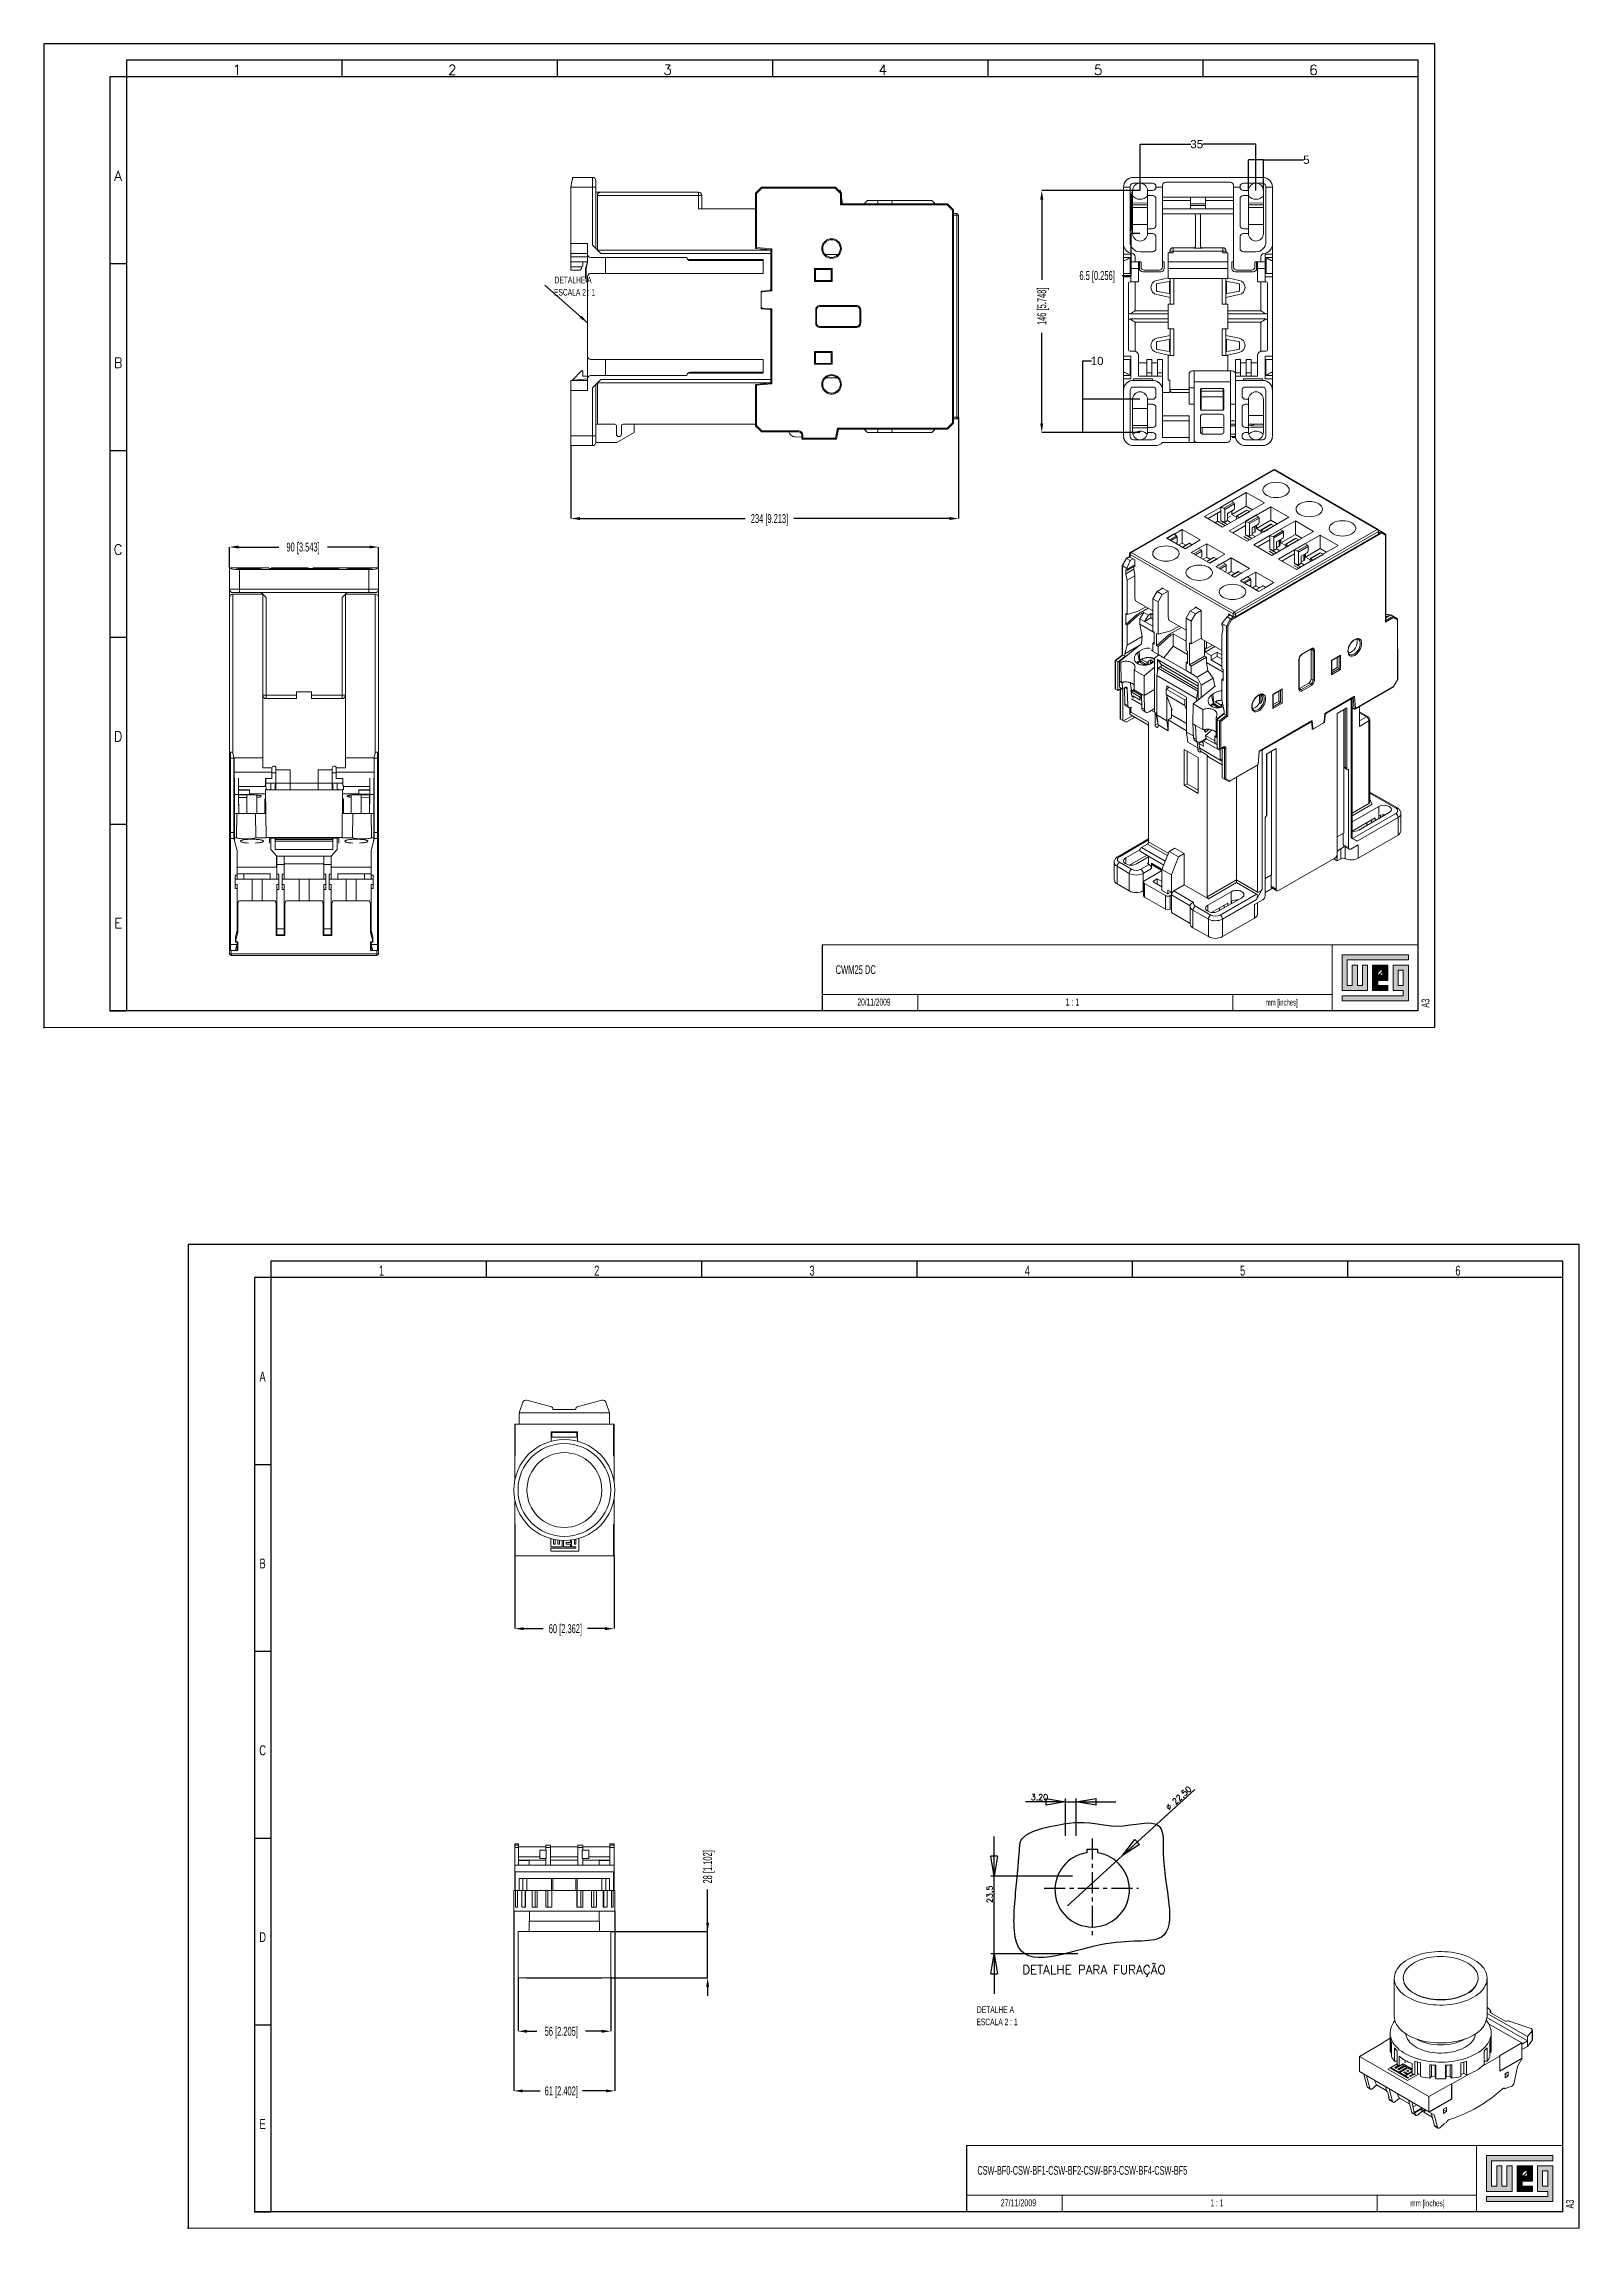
# Model space of a CAD drawing. Header units: millimetres. Extents: x -829 to 2887, y -460 to 1788.
# Drawn here: x 1845 to 2308, y 1125 to 1784 of the extents above; entities that cross this region are included whole.
import ezdxf

# ---------------------------------------------------------------- set-up
doc = ezdxf.new("R2010")
doc.units = ezdxf.units.MM
doc.linetypes.add('CENTER', pattern=[10.16, 6.35, -1.27, 1.27, -1.27])
for name, color, linetype in [('CENTRO', 7, 'CENTER'), ('FORMATO', 7, 'Continuous'), ('LEGENDA', 5, 'Continuous'), ('VISTA_EM_CORTE', 7, 'Continuous')]:
    doc.layers.add(name, color=color, linetype=linetype)
doc.styles.add('SLDTEXTSTYLE0', font='ROMANS')
doc.styles.add('SLDTEXTSTYLE1', font='TXT', dxfattribs={"width": 0.605})
doc.styles.add('SLDTEXTSTYLE2', font='TXT', dxfattribs={"width": 0.563})
doc.styles.add('SLDTEXTSTYLE4', font='TXT', dxfattribs={"width": 0.7})
doc.styles.add('SLDTEXTSTYLE5', font='TXT', dxfattribs={"width": 0.563})
doc.styles.add('SLDTEXTSTYLE6', font='TXT', dxfattribs={"width": 0.605})
doc.styles.get("Standard").update_dxf_attribs({"font": 'arial.ttf'})
doc.dimstyles.new('SLDDIMSTYLE0', dxfattribs={"dimtxt": 2.7, "dimasz": 2.7, "dimexe": 0, "dimexo": 0.0625, "dimgap": 0.675, "dimtad": 0, "dimdec": 1, "dimlfac": 2, "dimrnd": 1e-09, "dimzin": 12, "dimdsep": 46, "dimtxsty": 'SLDTEXTSTYLE1', "dimsah": 1, "dimcen": 0.09, "dimadec": 0, "dimazin": 3, "dimtfac": 1, "dimtdec": 1, "dimtofl": 0, "dimtmove": 0, "dimatfit": 3, "dimfxl": 1, "dimfrac": 2, "dimtolj": 1, "dimtzin": 12, "dimarcsym": 0})
doc.dimstyles.new('SLDDIMSTYLE1', dxfattribs={"dimtxt": 2.7, "dimasz": 2.7, "dimexe": 0, "dimexo": 0.0625, "dimgap": 0.675, "dimtad": 0, "dimdec": 1, "dimlfac": 2, "dimrnd": 1e-09, "dimzin": 12, "dimdsep": 46, "dimtxsty": 'SLDTEXTSTYLE1', "dimsah": 1, "dimcen": 0.09, "dimadec": 0, "dimazin": 3, "dimtfac": 1, "dimtdec": 1, "dimtmove": 0, "dimatfit": 0, "dimfxl": 1, "dimfrac": 2, "dimtolj": 1, "dimtzin": 12, "dimarcsym": 0})
doc.dimstyles.new('SLDDIMSTYLE2', dxfattribs={"dimtxt": 0, "dimasz": 2.7, "dimexe": 0, "dimexo": 0.0625, "dimgap": 0, "dimtad": 0, "dimtih": 1, "dimtoh": 1, "dimdec": 0, "dimrnd": 1e-09, "dimzin": 0, "dimdsep": 46, "dimtxsty": 'Standard', "dimblk1": 'NONE', "dimblk2": 'NONE', "dimsah": 1, "dimcen": 0.09, "dimadec": 0, "dimazin": 0, "dimtfac": 2.7, "dimtdec": 0, "dimtofl": 0, "dimtmove": 0, "dimatfit": 3, "dimldrblk": 'NONE', "dimfxl": 1, "dimfrac": 2, "dimtolj": 1, "dimtzin": 0, "dimarcsym": 0})
doc.dimstyles.new('SLDDIMSTYLE3', dxfattribs={"dimtxt": 2.7, "dimasz": 2.7, "dimexe": 0, "dimexo": 0.0625, "dimgap": 0.675, "dimtad": 0, "dimtih": 1, "dimtoh": 1, "dimdec": 1, "dimlfac": 0.5, "dimrnd": 1e-09, "dimzin": 12, "dimdsep": 46, "dimtxsty": 'SLDTEXTSTYLE1', "dimsah": 1, "dimcen": 0, "dimadec": 0, "dimazin": 3, "dimtfac": 1, "dimtdec": 1, "dimtofl": 0, "dimtmove": 0, "dimatfit": 3, "dimfxl": 1, "dimfrac": 2, "dimtolj": 1, "dimtzin": 12, "dimarcsym": 0})

msp = doc.modelspace()

# ---------------------------------------------------------------- texts
at = {"layer": 'FORMATO'}
for s, insert, char_height, attachment_point, style in [('1', (1903.193, 1777.71), 3, 2, 'SLDTEXTSTYLE0'), ('2', (1968.193, 1777.71), 3, 2, 'SLDTEXTSTYLE0'), ('3', (2033.193, 1777.71), 3, 2, 'SLDTEXTSTYLE0'), ('4', (2098.193, 1777.71), 3, 2, 'SLDTEXTSTYLE0'), ('5', (2163.193, 1777.71), 3, 2, 'SLDTEXTSTYLE0'), ('6', (2228.193, 1777.71), 3, 2, 'SLDTEXTSTYLE0'), ('A', (1867.294, 1745.708), 3, 2, 'SLDTEXTSTYLE0'), ('B', (1867.313, 1689.308), 3, 2, 'SLDTEXTSTYLE0'), ('C', (1867.313, 1632.908), 3, 2, 'SLDTEXTSTYLE0'), ('D', (1867.313, 1576.508), 3, 2, 'SLDTEXTSTYLE0'), ('E', (1867.318, 1520.108), 3, 2, 'SLDTEXTSTYLE0'), ('mm [inches]', (2213.797, 1495.636), 1.9, 1, 'SLDTEXTSTYLE2'), ('1', (1946.813, 1415.229), 3, 2, 'SLDTEXTSTYLE4'), ('2', (2011.813, 1415.229), 3, 2, 'SLDTEXTSTYLE4'), ('3', (2076.813, 1415.229), 3, 2, 'SLDTEXTSTYLE4'), ('4', (2141.813, 1415.229), 3, 2, 'SLDTEXTSTYLE4'), ('5', (2206.813, 1415.229), 3, 2, 'SLDTEXTSTYLE4'), ('6', (2271.813, 1415.229), 3, 2, 'SLDTEXTSTYLE4'), ('A', (1910.914, 1383.227), 3, 2, 'SLDTEXTSTYLE4'), ('B', (1910.933, 1326.827), 3, 2, 'SLDTEXTSTYLE4'), ('C', (1910.933, 1270.427), 3, 2, 'SLDTEXTSTYLE4'), ('D', (1910.933, 1214.027), 3, 2, 'SLDTEXTSTYLE4'), ('E', (1910.938, 1157.627), 3, 2, 'SLDTEXTSTYLE4'), ('mm [inches]', (2257.418, 1133.155), 1.9, 1, 'SLDTEXTSTYLE6')]:
    msp.add_mtext(s, dxfattribs=dict(at, insert=insert, char_height=char_height, attachment_point=attachment_point, style=style))
at = {"layer": 'LEGENDA'}
for s, insert, char_height, attachment_point, style in [('CWM25 DC', (2083.941, 1505.918), 2.6458, 1, 'SLDTEXTSTYLE2'), ('20/11/2009', (2095.513, 1495.868), 2.1167, 2, 'SLDTEXTSTYLE2'), ('1 : 1', (2155.441, 1495.868), 2.1167, 2, 'SLDTEXTSTYLE1'), ('CSW-BF0-CSW-BF1-CSW-BF2-CSW-BF3-CSW-BF4-CSW-BF5', (2126.735, 1143.437), 2.64583, 1, 'SLDTEXTSTYLE6'), ('27/11/2009', (2139.133, 1133.388), 2.1167, 2, 'SLDTEXTSTYLE6'), ('1 : 1', (2199.061, 1133.388), 2.1167, 2, 'SLDTEXTSTYLE5')]:
    msp.add_mtext(s, dxfattribs=dict(at, insert=insert, char_height=char_height, attachment_point=attachment_point, style=style))
at = {"layer": 'LEGENDA', "char_height": 2.3813, "attachment_point": 1, "rotation": 90}
for insert, style in [((2260.822, 1493.089), 'SLDTEXTSTYLE2'), ((2304.442, 1130.608), 'SLDTEXTSTYLE6')]:
    msp.add_mtext('A3', dxfattribs=dict(at, insert=insert, style=style))

# ---------------------------------------------------------------- blocks, each defined once
blk = doc.blocks.new('_CLOSED')
at = {"color": 0, "linetype": 'ByBlock', "lineweight": -2}
for p, q in [((-1, 0.166667), (0, 0)), ((-1, 0.166667), (-1, -0.166667)), ((0, 0), (-1, -0.166667)), ((0, 0), (-1, 0))]:
    blk.add_line(p, q, dxfattribs=at)
blk = doc.blocks.new('SW_BLOCK_DIMENSION_0')
at = {"layer": 'LEGENDA', "color": 0}
for q in [(7.42, 6.77), (-31, -28.27)]:
    blk.add_line((-14.37, -13.11), q, dxfattribs=at)
at = {"layer": 'LEGENDA', "color": 0, "xscale": 6, "yscale": 6, "rotation": 222.3625225484775}
blk.add_blockref('_CLOSED', (-14.37, -13.11, 0.1), dxfattribs=at)
at = {"layer": 'LEGENDA', "color": 0, "char_height": 1.75, "attachment_point": 1, "rotation": 42.36252, "style": 'SLDTEXTSTYLE0'}
for s, insert in [('22,50', (0.43, 3.44)), ('%%c', (-1.52, 1.67))]:
    blk.add_mtext(s, dxfattribs=dict(at, insert=insert))
blk = doc.blocks.new('SW_BLOCK_DIMENSION_1')
at = {"layer": 'LEGENDA', "color": 0}
for p, q in [((0, 8.14), (0, 20.14)), ((23.61, 8.14), (-1, 8.14)), ((0, -15.36), (0, 8.14)), ((25.21, -15.36), (-1, -15.36)), ((0, -15.36), (0, -27.36))]:
    blk.add_line(p, q, dxfattribs=at)
at = {"layer": 'LEGENDA', "color": 0, "xscale": 6, "yscale": 6}
for p, rotation in [((0, 8.14, 0.1), 270.0000000000004), ((0, -15.36, 0.1), 90.0000000000004)]:
    blk.add_blockref('_CLOSED', p, dxfattribs=dict(at, rotation=rotation))
at = {"layer": 'LEGENDA', "color": 0, "insert": (-2.26, 0), "char_height": 1.75, "attachment_point": 1, "rotation": 90, "style": 'SLDTEXTSTYLE0'}
blk.add_mtext('23,5', dxfattribs=at)
blk = doc.blocks.new('SW_BLOCK_DIMENSION_2')
at = {"layer": 'LEGENDA', "color": 0}
for p, q in [((10.51, 0), (-1.59, 0)), ((10.51, -10.3), (10.51, 1)), ((10.51, 0), (13.71, 0)), ((13.71, -10.3), (13.71, 1)), ((13.71, 0), (25.71, 0))]:
    blk.add_line(p, q, dxfattribs=at)
at = {"layer": 'LEGENDA', "color": 0, "xscale": 6, "yscale": 6}
blk.add_blockref('_CLOSED', (10.51, 0, 0.1), dxfattribs=at)
at = {"layer": 'LEGENDA', "color": 0, "xscale": 6, "yscale": 6, "rotation": 180.0000000000004}
blk.add_blockref('_CLOSED', (13.71, 0, 0.1), dxfattribs=at)
at = {"layer": 'LEGENDA', "color": 0, "insert": (0, 2.26), "char_height": 1.75, "attachment_point": 1, "style": 'SLDTEXTSTYLE0'}
blk.add_mtext('3,20', dxfattribs=at)
blk = doc.blocks.new('Furação Painel')
at = {"layer": 'CENTRO'}
for p, q in [((-0.04, 14.96), (-0.04, -15.01)), ((-14.52, -0.02), (13.95, -0.02))]:
    blk.add_line(p, q, dxfattribs=at)
at = {"layer": 'VISTA_EM_CORTE'}
for p, q in [((-1.64, 11.73), (1.56, 11.73)), ((-1.64, 11.73), (-1.64, 10.62)), ((1.56, 11.73), (1.56, 10.62))]:
    blk.add_line(p, q, dxfattribs=at)
blk.add_arc((-0.04, -0.52), 11.25, 98.17646, 81.82354, dxfattribs=at)
blk.add_open_spline([(4.21, 19.01), (8.19, 17.9), (22.57, 22.55), (19.78, 5.09), (28.58, -18.9), (3.42, -13.87), (-25.67, -27.9), (-21.45, 16.17), (-22.07, 11.7), (-21.77, 13.8), (-21.16, 15.64), (-17.32, 17.85), (-10.49, 19.01)], degree=3, knots=[0.0852435, 0.0852435, 0.0852435, 0.0852435, 0.1454003, 0.2197234, 0.395722, 0.5034336, 0.6282318, 0.6840432, 0.8592354, 0.8592354, 0.8973439, 1, 1, 1, 1], dxfattribs=at)
blk.add_open_spline([(-10.49, 19.01), (-4.82, 19.98), (-3.97, 20.17), (4.21, 19.01)], degree=3, dxfattribs=at)
at = {"layer": 'LEGENDA'}
for name, p in [('SW_BLOCK_DIMENSION_2', (-18.58, 26.06)), ('SW_BLOCK_DIMENSION_0', (23.49, 22.94)), ('SW_BLOCK_DIMENSION_1', (-29.61, -4.54))]:
    blk.add_blockref(name, p, dxfattribs=at)
at = {"layer": 'VISTA_EM_CORTE', "insert": (0.5, -23.33), "char_height": 2.6458, "attachment_point": 2, "style": 'SLDTEXTSTYLE0'}
blk.add_mtext('DETALHE PARA FURAÇÃO', dxfattribs=at)
blk = doc.blocks.new('SW_NOTE_0')
at = {"color": 0, "linetype": 'Continuous', "lineweight": 0, "attachment_point": 2, "style": 'SLDTEXTSTYLE1'}
for s, insert, char_height in [('DETALHE A', (8.52, 2.57), 1.995), ('ESCALA 2 : 1', (8.98, -1.13), 1.9951)]:
    blk.add_mtext(s, dxfattribs=dict(at, insert=insert, char_height=char_height))
blk = doc.blocks.new('Espessura 5_5mm Furação Painel')
at = {"layer": 'LEGENDA', "color": 7}
blk.add_blockref('SW_NOTE_0', (-14.1, 15.87), dxfattribs=at)
blk = doc.blocks.new('*D89')
at = {"color": 0, "linetype": 'Continuous', "lineweight": -2}
for p, q in [((1987.04, 1327.59), (1987.04, 1305.65)), ((2017.04, 1327.59), (2017.04, 1305.65)), ((1989.74, 1305.65), (1995.68, 1305.65)), ((2014.34, 1305.65), (2009.02, 1305.65))]:
    blk.add_line(p, q, dxfattribs=at)
at = {"color": 0}
for points in [[(1989.74, 1306.1), (1989.74, 1305.2), (1987.04, 1305.65)], [(2014.34, 1305.2), (2014.34, 1306.1), (2017.04, 1305.65)]]:
    blk.add_solid(points, dxfattribs=at)
at = {"layer": 'Defpoints', "color": 0}
for p in [(1987.04, 1327.65), (2017.04, 1327.65), (2017.04, 1305.65)]:
    blk.add_point(p, dxfattribs=at)
at = {"color": 0, "lineweight": 0, "insert": (2002.35, 1307), "char_height": 2.7, "attachment_point": 2, "style": 'SLDTEXTSTYLE1'}
blk.add_mtext('\\A1;60 [2.362]', dxfattribs=at)
blk = doc.blocks.new('*D90')
at = {"color": 0, "linetype": 'Continuous', "lineweight": -2}
for p, q in [((1986.79, 1220.35), (1986.79, 1166.11)), ((2017.29, 1220.35), (2017.29, 1166.11)), ((1989.49, 1166.11), (1994.7, 1166.11)), ((2014.59, 1166.11), (2007.5, 1166.11))]:
    blk.add_line(p, q, dxfattribs=at)
at = {"color": 0}
for points in [[(1989.49, 1166.56), (1989.49, 1165.66), (1986.79, 1166.11)], [(2014.59, 1165.66), (2014.59, 1166.56), (2017.29, 1166.11)]]:
    blk.add_solid(points, dxfattribs=at)
at = {"layer": 'Defpoints', "color": 0}
for p in [(1986.79, 1220.41), (2017.29, 1220.41), (2017.29, 1166.11)]:
    blk.add_point(p, dxfattribs=at)
at = {"color": 0, "lineweight": 0, "insert": (2001.1, 1167.46), "char_height": 2.7, "attachment_point": 2, "style": 'SLDTEXTSTYLE1'}
blk.add_mtext('\\A1;61 [2.402]', dxfattribs=at)
blk = doc.blocks.new('*D91')
at = {"color": 0, "linetype": 'Continuous', "lineweight": -2}
for p, q in [((1988.04, 1200.15), (1988.04, 1184.11)), ((2016.04, 1200.15), (2016.04, 1184.11)), ((1990.74, 1184.11), (1993.76, 1184.11)), ((2013.34, 1184.11), (2008.45, 1184.11))]:
    blk.add_line(p, q, dxfattribs=at)
at = {"color": 0}
for points in [[(1990.74, 1184.56), (1990.74, 1183.66), (1988.04, 1184.11)], [(2013.34, 1183.66), (2013.34, 1184.56), (2016.04, 1184.11)]]:
    blk.add_solid(points, dxfattribs=at)
at = {"layer": 'Defpoints', "color": 0}
for p in [(1988.04, 1200.21), (2016.04, 1200.21), (1988.04, 1184.11)]:
    blk.add_point(p, dxfattribs=at)
at = {"color": 0, "lineweight": 0, "insert": (2001.1, 1185.46), "char_height": 2.7, "attachment_point": 2, "style": 'SLDTEXTSTYLE1'}
blk.add_mtext('\\A1;56 [2.205]', dxfattribs=at)
blk = doc.blocks.new('*D92')
at = {"color": 0, "linetype": 'Continuous', "lineweight": -2}
for p, q in [((2045.29, 1214.21), (2045.29, 1226.94)), ((2016.1, 1214.21), (2045.29, 1214.21)), ((2045.29, 1216.91), (2045.29, 1219.61)), ((2045.29, 1200.21), (2045.29, 1214.21)), ((2016.1, 1200.21), (2045.29, 1200.21)), ((2045.29, 1197.51), (2045.29, 1194.81))]:
    blk.add_line(p, q, dxfattribs=at)
at = {"color": 0}
for points in [[(2044.84, 1216.91), (2045.74, 1216.91), (2045.29, 1214.21)], [(2045.74, 1197.51), (2044.84, 1197.51), (2045.29, 1200.21)]]:
    blk.add_solid(points, dxfattribs=at)
at = {"layer": 'Defpoints', "color": 0}
for p in [(2016.04, 1214.21), (2045.29, 1214.21), (2016.04, 1200.21)]:
    blk.add_point(p, dxfattribs=at)
at = {"color": 0, "lineweight": 0, "insert": (2043.94, 1233.74), "char_height": 2.7, "attachment_point": 2, "rotation": 90, "style": 'SLDTEXTSTYLE1'}
blk.add_mtext('\\A1;28 [1.102]', dxfattribs=at)
blk = doc.blocks.new('*D121')
at = {"color": 0, "linetype": 'Continuous', "lineweight": -2}
for p, q in [((1900.96, 1625.97), (1900.96, 1632.17)), ((1903.66, 1632.17), (1915.8, 1632.17)), ((1943.26, 1632.17), (1930.49, 1632.17)), ((1945.96, 1625.97), (1945.96, 1632.17))]:
    blk.add_line(p, q, dxfattribs=at)
at = {"color": 0}
for points in [[(1903.66, 1632.62), (1903.66, 1631.72), (1900.96, 1632.17)], [(1943.26, 1631.72), (1943.26, 1632.62), (1945.96, 1632.17)]]:
    blk.add_solid(points, dxfattribs=at)
at = {"layer": 'Defpoints', "color": 0}
for p in [(1900.96, 1632.17), (1900.96, 1625.91), (1945.96, 1625.91)]:
    blk.add_point(p, dxfattribs=at)
at = {"color": 0, "lineweight": 0, "insert": (1923.15, 1633.52), "char_height": 2.7, "attachment_point": 2, "style": 'SLDTEXTSTYLE1'}
blk.add_mtext('\\A1;90 [3.543]', dxfattribs=at)
blk = doc.blocks.new('*D122')
at = {"color": 0, "linetype": 'Continuous', "lineweight": -2}
for p, q in [((2121.01, 1671.31), (2121.01, 1640.77)), ((2004.01, 1662.71), (2004.01, 1640.77)), ((2006.71, 1640.77), (2056.62, 1640.77)), ((2118.31, 1640.77), (2071.32, 1640.77))]:
    blk.add_line(p, q, dxfattribs=at)
at = {"color": 0}
for points in [[(2006.71, 1641.22), (2006.71, 1640.32), (2004.01, 1640.77)], [(2118.31, 1640.32), (2118.31, 1641.22), (2121.01, 1640.77)]]:
    blk.add_solid(points, dxfattribs=at)
at = {"layer": 'Defpoints', "color": 0}
for p in [(2121.01, 1671.37), (2004.01, 1662.77), (2121.01, 1640.77)]:
    blk.add_point(p, dxfattribs=at)
at = {"color": 0, "lineweight": 0, "insert": (2063.97, 1642.12), "char_height": 2.7, "attachment_point": 2, "style": 'SLDTEXTSTYLE1'}
blk.add_mtext('\\A1;234 [9.213]', dxfattribs=at)
blk = doc.blocks.new('*D123')
at = {"color": 0, "linetype": 'Continuous', "lineweight": -2}
for p, q in [((2175.77, 1739.77), (2146.16, 1739.77)), ((2146.16, 1737.07), (2146.16, 1712.86)), ((2146.16, 1669.47), (2146.16, 1696.81)), ((2175.77, 1666.77), (2146.16, 1666.77))]:
    blk.add_line(p, q, dxfattribs=at)
at = {"color": 0}
for points in [[(2146.61, 1737.07), (2145.71, 1737.07), (2146.16, 1739.77)], [(2145.71, 1669.47), (2146.61, 1669.47), (2146.16, 1666.77)]]:
    blk.add_solid(points, dxfattribs=at)
at = {"layer": 'Defpoints', "color": 0}
for p in [(2175.84, 1739.77), (2146.16, 1666.77), (2175.84, 1666.77)]:
    blk.add_point(p, dxfattribs=at)
at = {"color": 0, "lineweight": 0, "insert": (2144.81, 1704.84), "char_height": 2.7, "attachment_point": 2, "rotation": 90, "style": 'SLDTEXTSTYLE1'}
blk.add_mtext('\\A1;146 [5.748]', dxfattribs=at)
blk = doc.blocks.new('*D124')
at = {"color": 0, "linetype": 'Continuous', "lineweight": -2}
for p, q in [((2175.84, 1739.83), (2175.84, 1753.77)), ((2175.84, 1753.77), (2191.16, 1753.77)), ((2210.84, 1753.77), (2194.75, 1753.77)), ((2210.84, 1739.83), (2210.84, 1753.77))]:
    blk.add_line(p, q, dxfattribs=at)
at = {"layer": 'Defpoints', "color": 0}
for p in [(2175.84, 1753.77), (2175.84, 1739.77), (2210.84, 1739.77)]:
    blk.add_point(p, dxfattribs=at)
at = {"color": 0, "lineweight": 0, "insert": (2192.95, 1755.05), "char_height": 2.5, "attachment_point": 2}
blk.add_mtext('\\A1;35', dxfattribs=at)
blk = doc.blocks.new('_NONE')
blk = doc.blocks.new('*D125')
at = {"color": 0, "linetype": 'Continuous', "lineweight": -2}
for p, q in [((2208.59, 1739.83), (2208.59, 1749.08)), ((2213.09, 1749.08), (2208.59, 1749.08)), ((2213.09, 1739.83), (2213.09, 1749.08)), ((2213.09, 1749.08), (2225.22, 1749.08))]:
    blk.add_line(p, q, dxfattribs=at)
at = {"layer": 'Defpoints', "color": 0}
for p in [(2208.59, 1749.08), (2208.59, 1739.77), (2213.09, 1739.77)]:
    blk.add_point(p, dxfattribs=at)
at = {"color": 0, "lineweight": 0, "insert": (2226.04, 1750.35), "char_height": 2.5, "attachment_point": 2}
blk.add_mtext('\\A1;5', dxfattribs=at)
blk = doc.blocks.new('*D126')
at = {"color": 0, "linetype": 'Continuous', "lineweight": -2}
for p, q in [((2161.21, 1688.32), (2158.51, 1688.32)), ((2158.51, 1688.32), (2158.51, 1676.77)), ((2175.77, 1676.77), (2158.51, 1676.77)), ((2158.51, 1676.77), (2158.51, 1666.77)), ((2175.77, 1666.77), (2158.51, 1666.77))]:
    blk.add_line(p, q, dxfattribs=at)
at = {"layer": 'Defpoints', "color": 0}
for p in [(2175.84, 1676.77), (2158.51, 1666.77), (2175.84, 1666.77)]:
    blk.add_point(p, dxfattribs=at)
at = {"color": 0, "lineweight": 0, "insert": (2162.87, 1689.59), "char_height": 2.5, "attachment_point": 2}
blk.add_mtext('\\A1;10', dxfattribs=at)
blk = doc.blocks.new('*D127')
at = {"color": 0, "linetype": 'Continuous', "lineweight": -2}
for p, q in [((2175.77, 1739.77), (2173.19, 1739.77)), ((2173.19, 1737.07), (2173.19, 1729.47)), ((2173.19, 1714.13), (2173.19, 1726.77)), ((2175.77, 1726.77), (2173.19, 1726.77)), ((2170.49, 1714.13), (2173.19, 1714.13))]:
    blk.add_line(p, q, dxfattribs=at)
at = {"color": 0}
for points in [[(2173.64, 1737.07), (2172.74, 1737.07), (2173.19, 1739.77)], [(2172.74, 1729.47), (2173.64, 1729.47), (2173.19, 1726.77)]]:
    blk.add_solid(points, dxfattribs=at)
at = {"layer": 'Defpoints', "color": 0}
for p in [(2175.84, 1739.77), (2173.19, 1726.77), (2175.84, 1726.77)]:
    blk.add_point(p, dxfattribs=at)
at = {"color": 0, "lineweight": 0, "insert": (2162.87, 1715.48), "char_height": 2.7, "attachment_point": 2, "style": 'SLDTEXTSTYLE1'}
blk.add_mtext('\\A1;6.5 [0.256]', dxfattribs=at)

# ---------------------------------------------------------------- dimensions: what is measured, and where the dimension line sits
at = {"color": 7, "linetype": 'Continuous', "lineweight": 0}
for base, p1, p2, dimstyle, picture, middle in [((2175.837, 1753.77), (2210.837, 1739.77), (2175.837, 1739.77), 'SLDDIMSTYLE2', '*D124', (2192.954, 1753.77)), ((2208.586632501, 1749.076684082), (2213.086632501, 1739.769615522), (2208.586632501, 1739.769615522), 'SLDDIMSTYLE2', '*D125', (2226.043739282, 1749.076684082)), ((2121.009, 1640.77), (2004.009, 1662.77), (2121.009, 1671.37), 'SLDDIMSTYLE0', '*D122', (2063.969, 1640.77)), ((2017.042, 1305.651), (1987.042, 1327.651), (2017.042, 1327.651), 'SLDDIMSTYLE0', '*D89', (2002.345, 1305.651)), ((2017.292, 1166.113), (1986.792, 1220.413), (2017.292, 1220.413), 'SLDDIMSTYLE0', '*D90', (2001.101, 1166.113)), ((1988.042, 1184.113), (2016.042, 1200.213), (1988.042, 1200.213), 'SLDDIMSTYLE0', '*D91', (2001.101, 1184.113))]:
    dim = msp.add_linear_dim(base=base, p1=p1, p2=p2, dimstyle=dimstyle, dxfattribs=at)
    dim.commit()
    dim.dimension.update_dxf_attribs({"geometry": picture, "text_midpoint": middle, "dimtype": 160})
for base, p1, p2, angle, dimstyle, picture, middle in [((2146.161, 1666.77), (2175.837, 1739.77), (2175.837, 1666.77), 90, 'SLDDIMSTYLE0', '*D123', (2146.161, 1704.835)), ((2173.191, 1726.77), (2175.837, 1739.77), (2175.837, 1726.77), 90, 'SLDDIMSTYLE3', '*D127', (2162.873, 1714.134)), ((2158.507, 1666.77), (2175.837, 1676.77), (2175.837, 1666.77), 90, 'SLDDIMSTYLE2', '*D126', (2162.873, 1688.316)), ((1900.964, 1632.172), (1945.964, 1625.909), (1900.964, 1625.909), 0, 'SLDDIMSTYLE0', '*D121', (1923.149, 1632.172)), ((2045.292, 1214.213), (2016.042, 1200.213), (2016.042, 1214.213), 90, 'SLDDIMSTYLE1', '*D92', (2045.292, 1233.737))]:
    dim = msp.add_linear_dim(base=base, p1=p1, p2=p2, angle=angle, dimstyle=dimstyle, dxfattribs=at)
    dim.commit()
    dim.dimension.update_dxf_attribs({"geometry": picture, "text_midpoint": middle, "dimtype": 160})

# ---------------------------------------------------------------- hatches: boundary and pattern name
at = {"linetype": 'Continuous'}
for points in [[(2236.829, 1509.043), (2236.829, 1498.263), (2244.529, 1498.263), (2244.529, 1505.963), (2242.989, 1505.963), (2242.989, 1499.803), (2241.449, 1499.803), (2241.449, 1505.963), (2239.909, 1505.963), (2239.909, 1499.803), (2238.369, 1499.803), (2238.369, 1507.503), (2256.849, 1507.503), (2256.849, 1509.043)], [(2280.449, 1146.562), (2280.449, 1135.782), (2288.149, 1135.782), (2288.149, 1143.482), (2286.609, 1143.482), (2286.609, 1137.322), (2285.069, 1137.322), (2285.069, 1143.482), (2283.529, 1143.482), (2283.529, 1137.322), (2281.989, 1137.322), (2281.989, 1145.022), (2300.469, 1145.022), (2300.469, 1146.562)]]:
    msp.add_hatch(color=7, dxfattribs=at).paths.add_polyline_path(points, flags=0)
h = msp.add_hatch(color=7, dxfattribs=at)
h.paths.add_polyline_path([(2236.829, 1495.183), (2256.849, 1495.183), (2256.849, 1505.963), (2252.229, 1505.963), (2252.229, 1498.263), (2255.309, 1498.263), (2255.309, 1496.723), (2236.829, 1496.723)], flags=0)
h.paths.add_polyline_path([(2253.769, 1504.423), (2255.309, 1504.423), (2255.309, 1499.803), (2253.769, 1499.803)], flags=0)
h = msp.add_hatch(color=7, dxfattribs=at)
h.paths.add_polyline_path([(2250.689, 1499.803), (2247.609, 1499.803), (2247.609, 1501.343), (2250.689, 1501.343), (2250.689, 1505.963), (2246.069, 1505.963), (2246.069, 1498.263), (2250.689, 1498.263)], flags=0)
h.paths.add_polyline_path([(2249.149, 1502.883), (2247.609, 1502.883), (2247.609, 1504.423), (2249.149, 1504.423)], flags=0)
h = msp.add_hatch(dxfattribs=at)
h.set_pattern_fill('ANSI31', color=8, scale=0.25, style=0)
h.set_pattern_definition([(45, (1844.8392, 1487.1131), (-0.561266, 0.561266), [])])
h.paths.add_polyline_path([(2249.149, 1502.883), (2247.609, 1502.883), (2247.609, 1504.423), (2249.149, 1504.423)], flags=0)
h = msp.add_hatch(color=7, dxfattribs=at)
h.paths.add_polyline_path([(2280.449, 1132.702), (2300.469, 1132.702), (2300.469, 1143.482), (2295.849, 1143.482), (2295.849, 1135.782), (2298.929, 1135.782), (2298.929, 1134.242), (2280.449, 1134.242)], flags=0)
h.paths.add_polyline_path([(2297.389, 1141.942), (2298.929, 1141.942), (2298.929, 1137.322), (2297.389, 1137.322)], flags=0)
h = msp.add_hatch(color=7, dxfattribs=at)
h.paths.add_polyline_path([(2294.309, 1137.322), (2291.229, 1137.322), (2291.229, 1138.862), (2294.309, 1138.862), (2294.309, 1143.482), (2289.689, 1143.482), (2289.689, 1135.782), (2294.309, 1135.782)], flags=0)
h.paths.add_polyline_path([(2292.769, 1140.402), (2291.229, 1140.402), (2291.229, 1141.942), (2292.769, 1141.942)], flags=0)
h = msp.add_hatch(dxfattribs=at)
h.set_pattern_fill('ANSI31', color=8, scale=0.25, style=0)
h.set_pattern_definition([(45, (1888.45935, 1124.6324), (-0.561266, 0.561266), [])])
h.paths.add_polyline_path([(2292.769, 1140.402), (2291.229, 1140.402), (2291.229, 1141.942), (2292.769, 1141.942)], flags=0)

# ---------------------------------------------------------------- linework, layer by layer
at = {"color": 7, "linetype": 'Continuous', "lineweight": 15}
for p, q in [((2004.538, 1743.77), (2010.509, 1743.77)), ((2010.509, 1740.77), (2010.509, 1743.77)), ((2011.509, 1742.77), (2011.509, 1740.77)), ((2212.837, 1743.77), (2173.837, 1743.77)), ((2173.837, 1742.02), (2179.637, 1742.02)), ((2182.637, 1741.27), (2182.637, 1740.77)), ((2183.637, 1742.27), (2203.037, 1742.27)), ((2204.037, 1741.27), (2204.037, 1740.77)), ((2212.837, 1742.02), (2207.037, 1742.02)), ((2010.509, 1740.77), (2004.009, 1740.77)), ((2004.009, 1723.77), (2004.009, 1740.77)), ((2010.509, 1723.27), (2010.509, 1740.77)), ((2011.509, 1740.77), (2010.509, 1740.77)), ((2011.509, 1740.77), (2011.509, 1722.27)), ((2011.509, 1739.27), (2013.009, 1739.27)), ((2012.009, 1738.27), (2012.009, 1721.77)), ((2042.509, 1738.27), (2012.009, 1738.27)), ((2013.009, 1739.27), (2042.509, 1739.27)), ((2042.509, 1739.27), (2042.509, 1738.27)), ((2042.509, 1734.27), (2042.509, 1738.27)), ((2043.509, 1738.27), (2042.509, 1738.27)), ((2043.509, 1738.27), (2043.509, 1734.27)), ((2061.509, 1740.77), (2059.709, 1738.97)), ((2059.709, 1738.97), (2059.709, 1722.281)), ((2061.633, 1740.47), (2060.009, 1738.845)), ((2060.009, 1738.845), (2060.009, 1722.556)), ((2083.909, 1740.77), (2061.509, 1740.77)), ((2083.784, 1740.47), (2061.633, 1740.47)), ((2085.409, 1738.845), (2083.784, 1740.47)), ((2085.709, 1738.97), (2083.909, 1740.77)), ((2084.892, 1739.787), (2085.394, 1739.769)), ((2085.394, 1739.769), (2085.485, 1739.194)), ((2085.409, 1735.47), (2085.409, 1738.845)), ((2085.409, 1735.47), (2117.584, 1735.47)), ((2085.709, 1735.77), (2085.709, 1738.97)), ((2086.027, 1735.77), (2085.709, 1737.779)), ((2117.709, 1735.77), (2085.709, 1735.77)), ((2093.599, 1736.77), (2092.599, 1735.77)), ((2093.599, 1736.77), (2096.535, 1736.77)), ((2096.803, 1735.77), (2096.535, 1736.77)), ((2096.535, 1736.77), (2101.082, 1736.77)), ((2101.082, 1736.77), (2100.815, 1735.77)), ((2113.009, 1736.77), (2101.082, 1736.77)), ((2114.009, 1735.77), (2113.009, 1736.77)), ((2119.209, 1733.845), (2117.584, 1735.47)), ((2119.509, 1733.97), (2117.709, 1735.77)), ((2170.837, 1740.77), (2172.837, 1740.77)), ((2170.837, 1723.77), (2170.837, 1740.77)), ((2172.837, 1740.77), (2172.837, 1741.02)), ((2172.837, 1724.27), (2172.837, 1740.77)), ((2173.555, 1735.468), (2176.623, 1735.438)), ((2173.587, 1726.77), (2173.587, 1739.77)), ((2178.087, 1735.999), (2173.587, 1736.038)), ((2178.087, 1735.438), (2173.587, 1735.438)), ((2178.087, 1739.77), (2178.087, 1738.27)), ((2179.637, 1739.77), (2178.087, 1739.77)), ((2178.087, 1738.27), (2179.637, 1738.27)), ((2178.087, 1738.27), (2178.087, 1728.27)), ((2180.637, 1741.02), (2180.637, 1740.77)), ((2180.637, 1740.77), (2182.637, 1740.77)), ((2180.637, 1737.27), (2180.637, 1729.27)), ((2182.637, 1740.77), (2182.637, 1716.77)), ((2182.637, 1737.77), (2204.037, 1737.77)), ((2191.087, 1736.77), (2182.637, 1736.77)), ((2191.087, 1737.77), (2191.087, 1735.77)), ((2191.087, 1735.77), (2195.587, 1735.77)), ((2191.087, 1734.27), (2191.087, 1735.77)), ((2191.087, 1735.27), (2195.587, 1735.27)), ((2195.587, 1735.77), (2195.587, 1737.77)), ((2204.037, 1736.77), (2195.587, 1736.77)), ((2195.587, 1734.27), (2195.587, 1735.77)), ((2204.037, 1740.77), (2206.037, 1740.77)), ((2204.037, 1740.77), (2204.037, 1716.77)), ((2206.037, 1741.02), (2206.037, 1740.77)), ((2206.037, 1737.27), (2206.037, 1729.27)), ((2207.037, 1739.77), (2208.587, 1739.77)), ((2208.587, 1738.27), (2207.037, 1738.27)), ((2208.587, 1739.77), (2208.587, 1738.27)), ((2208.587, 1738.27), (2208.587, 1728.27)), ((2208.587, 1735.996), (2213.087, 1736.029)), ((2208.587, 1735.438), (2213.087, 1735.438)), ((2209.746, 1735.438), (2213.117, 1735.471)), ((2213.087, 1726.77), (2213.087, 1739.77)), ((2213.837, 1740.77), (2213.837, 1741.02)), ((2215.837, 1740.77), (2213.837, 1740.77)), ((2213.837, 1724.27), (2213.837, 1740.77)), ((2215.837, 1723.77), (2215.837, 1740.77)), ((2059.709, 1734.27), (2042.509, 1734.27)), ((2119.209, 1733.845), (2119.209, 1669.694)), ((2119.509, 1733.97), (2119.509, 1732.828)), ((2119.509, 1732.87), (2120.509, 1732.87)), ((2119.509, 1732.37), (2119.509, 1732.828)), ((2119.509, 1732.37), (2120.509, 1732.37)), ((2119.509, 1671.37), (2119.509, 1732.37)), ((2120.509, 1732.87), (2120.509, 1732.37)), ((2121.009, 1732.37), (2120.509, 1732.37)), ((2120.509, 1732.37), (2120.509, 1671.37)), ((2121.009, 1732.37), (2121.009, 1671.37)), ((2178.087, 1728.27), (2178.087, 1726.77)), ((2179.637, 1728.27), (2178.087, 1728.27)), ((2182.637, 1734.27), (2204.037, 1734.27)), ((2182.637, 1732.77), (2204.037, 1732.77)), ((2192.587, 1722.934), (2192.587, 1732.27)), ((2194.087, 1722.934), (2194.087, 1732.27)), ((2207.037, 1728.27), (2208.587, 1728.27)), ((2208.587, 1728.27), (2208.587, 1726.77)), ((2004.009, 1723.77), (2009.009, 1723.77)), ((2004.009, 1720.793), (2004.009, 1723.77)), ((2009.009, 1723.77), (2009.009, 1720.57)), ((2013.009, 1720.77), (2010.509, 1723.27)), ((2012.009, 1721.77), (2064.409, 1721.77)), ((2059.709, 1722.281), (2064.409, 1721.87)), ((2060.009, 1722.556), (2064.709, 1722.145)), ((2061.409, 1722.132), (2061.409, 1721.77)), ((2064.409, 1721.87), (2064.409, 1721.484)), ((2064.409, 1721.484), (2064.409, 1720.77)), ((2064.709, 1722.145), (2064.709, 1709.465)), ((2170.837, 1723.77), (2170.837, 1720.57)), ((2179.637, 1721.27), (2175.837, 1721.27)), ((2178.087, 1726.77), (2179.637, 1726.77)), ((2180.637, 1725.77), (2180.637, 1722.27)), ((2184.837, 1721.02), (2184.837, 1721.52)), ((2185.837, 1721.52), (2184.837, 1721.52)), ((2185.837, 1722.52), (2185.837, 1721.52)), ((2185.837, 1722.52), (2192.087, 1722.52)), ((2185.837, 1721.52), (2185.837, 1721.02)), ((2200.837, 1721.52), (2185.837, 1721.52)), ((2192.087, 1722.386), (2192.087, 1722.52)), ((2192.087, 1722.386), (2194.587, 1722.386)), ((2194.587, 1722.52), (2194.587, 1722.386)), ((2194.587, 1722.52), (2200.837, 1722.52)), ((2200.837, 1721.52), (2200.837, 1722.52)), ((2200.837, 1721.02), (2200.837, 1721.52)), ((2201.837, 1721.52), (2200.837, 1721.52)), ((2201.837, 1721.52), (2201.837, 1721.02)), ((2206.037, 1725.77), (2206.037, 1722.27)), ((2208.587, 1726.77), (2207.037, 1726.77)), ((2207.037, 1721.27), (2210.837, 1721.27)), ((2215.837, 1723.77), (2215.837, 1720.57)), ((2004.009, 1720.793), (2009.009, 1720.793)), ((2004.009, 1719.801), (2004.009, 1720.793)), ((2009.009, 1719.801), (2004.009, 1719.801)), ((2004.009, 1718.27), (2004.009, 1719.801)), ((2009.009, 1718.27), (2004.009, 1718.27)), ((2004.009, 1716.77), (2004.009, 1718.27)), ((2004.009, 1716.77), (2007.376, 1716.77)), ((2004.009, 1715.77), (2004.009, 1716.77)), ((2006.909, 1715.77), (2004.009, 1715.77)), ((2007.376, 1716.77), (2007.609, 1717.27)), ((2007.609, 1717.27), (2007.609, 1718.27)), ((2008.409, 1716.27), (2009.009, 1718.27)), ((2008.409, 1713.27), (2008.409, 1716.27)), ((2009.009, 1718.27), (2008.609, 1716.27)), ((2008.609, 1716.27), (2008.609, 1712.27)), ((2009.009, 1720.57), (2009.009, 1718.27)), ((2039.009, 1719.57), (2010.009, 1719.57)), ((2062.009, 1714.77), (2010.009, 1714.77)), ((2064.409, 1720.77), (2013.009, 1720.77)), ((2014.409, 1719.57), (2014.409, 1714.77)), ((2039.293, 1718.935), (2062.009, 1718.935)), ((2040.007, 1718.635), (2062.009, 1718.635)), ((2062.009, 1714.77), (2062.009, 1718.935)), ((2064.409, 1710.14), (2064.409, 1720.77)), ((2077.559, 1716.22), (2082.859, 1716.22)), ((2077.559, 1712.32), (2077.559, 1716.22)), ((2077.859, 1712.62), (2077.859, 1715.92)), ((2077.859, 1715.92), (2082.559, 1715.92)), ((2080.72, 1720.518), (2084.697, 1720.518)), ((2082.559, 1715.92), (2082.559, 1712.62)), ((2082.859, 1716.22), (2082.859, 1712.32)), ((2170.837, 1720.57), (2173.037, 1720.57)), ((2170.837, 1719.57), (2170.837, 1720.57)), ((2173.037, 1719.57), (2170.837, 1719.57)), ((2170.837, 1719.57), (2170.837, 1718.935)), ((2170.837, 1718.935), (2170.837, 1714.77)), ((2170.837, 1714.77), (2173.037, 1714.77)), ((2170.837, 1713.77), (2170.837, 1714.77)), ((2172.837, 1714.77), (2172.837, 1719.57)), ((2173.037, 1720.57), (2173.037, 1718.27)), ((2173.037, 1718.27), (2174.337, 1718.27)), ((2173.037, 1718.27), (2173.037, 1716.27)), ((2173.037, 1716.27), (2175.337, 1716.27)), ((2173.037, 1716.27), (2173.037, 1712.27)), ((2174.337, 1718.27), (2174.337, 1719.801)), ((2176.137, 1718.27), (2174.337, 1718.27)), ((2175.337, 1718.27), (2175.337, 1716.27)), ((2175.337, 1716.27), (2175.337, 1712.47)), ((2175.637, 1716.27), (2175.637, 1718.27)), ((2176.137, 1716.77), (2176.137, 1718.27)), ((2182.137, 1715.27), (2176.637, 1715.27)), ((2181.637, 1715.77), (2177.137, 1715.77)), ((2182.637, 1718.27), (2183.137, 1718.27)), ((2183.137, 1718.27), (2183.137, 1716.27)), ((2184.337, 1721.02), (2185.837, 1721.02)), ((2184.337, 1721.02), (2184.337, 1718.27)), ((2184.337, 1718.27), (2202.337, 1718.27)), ((2184.337, 1716.27), (2184.337, 1718.27)), ((2184.337, 1716.27), (2202.337, 1716.27)), ((2184.337, 1713.27), (2184.337, 1716.27)), ((2202.337, 1721.02), (2200.837, 1721.02)), ((2202.337, 1721.02), (2202.337, 1718.27)), ((2202.337, 1716.27), (2202.337, 1718.27)), ((2202.337, 1713.27), (2202.337, 1716.27)), ((2204.037, 1718.27), (2203.537, 1718.27)), ((2203.537, 1718.27), (2203.537, 1716.27)), ((2204.537, 1715.27), (2210.037, 1715.27)), ((2205.037, 1715.77), (2209.537, 1715.77)), ((2210.537, 1718.27), (2212.337, 1718.27)), ((2210.537, 1716.77), (2210.537, 1718.27)), ((2211.037, 1716.27), (2211.037, 1718.27)), ((2211.337, 1718.27), (2211.337, 1716.27)), ((2213.637, 1716.27), (2211.337, 1716.27)), ((2211.337, 1716.27), (2211.337, 1712.47)), ((2212.337, 1718.27), (2212.337, 1719.801)), ((2213.637, 1718.27), (2212.337, 1718.27)), ((2213.637, 1720.57), (2215.837, 1720.57)), ((2213.637, 1720.57), (2213.637, 1718.27)), ((2215.837, 1719.57), (2213.637, 1719.57)), ((2213.637, 1718.27), (2213.637, 1716.27)), ((2213.637, 1716.27), (2213.637, 1712.27)), ((2213.637, 1714.77), (2215.837, 1714.77)), ((2213.932, 1719.57), (2213.913, 1714.77)), ((2215.837, 1720.57), (2215.837, 1719.57)), ((2215.837, 1719.57), (2215.837, 1718.935)), ((2215.837, 1714.77), (2215.837, 1718.935)), ((2215.837, 1714.77), (2215.837, 1713.77)), ((2008.609, 1713.27), (2008.409, 1713.27)), ((2008.609, 1712.27), (2009.009, 1712.27)), ((2009.009, 1713.77), (2009.009, 1689.77)), ((2063.952, 1709.642), (2061.409, 1709.42)), ((2061.409, 1709.42), (2061.409, 1704.12)), ((2061.409, 1708.718), (2061.409, 1704.821)), ((2064.709, 1709.465), (2061.865, 1709.216)), ((2064.409, 1710.14), (2064.409, 1709.439)), ((2082.859, 1712.32), (2077.559, 1712.32)), ((2082.559, 1712.62), (2077.859, 1712.62)), ((2173.037, 1713.77), (2170.837, 1713.77)), ((2170.837, 1689.77), (2170.837, 1713.77)), ((2172.337, 1691.77), (2172.337, 1711.77)), ((2172.837, 1712.27), (2173.037, 1712.27)), ((2173.037, 1712.27), (2175.137, 1712.27)), ((2174.337, 1712.27), (2174.337, 1703.52)), ((2180.848, 1711.661), (2180.848, 1709.378)), ((2184.337, 1713.403), (2180.881, 1712.672)), ((2180.881, 1708.367), (2184.887, 1707.52)), ((2181.151, 1711.755), (2184.629, 1712.32)), ((2181.151, 1709.284), (2184.629, 1708.72)), ((2184.337, 1713.27), (2202.337, 1713.27)), ((2184.629, 1712.32), (2184.745, 1712.32)), ((2184.629, 1708.72), (2184.745, 1708.72)), ((2184.745, 1708.72), (2184.745, 1712.32)), ((2184.745, 1712.32), (2184.887, 1712.32)), ((2184.745, 1708.72), (2184.887, 1708.72)), ((2184.887, 1705.52), (2184.887, 1713.27)), ((2186.087, 1713.27), (2186.087, 1705.52)), ((2200.587, 1705.52), (2200.587, 1713.27)), ((2201.787, 1713.27), (2201.787, 1705.52)), ((2201.787, 1712.32), (2201.928, 1712.32)), ((2201.787, 1708.72), (2201.928, 1708.72)), ((2205.792, 1708.367), (2201.787, 1707.52)), ((2201.928, 1708.72), (2201.928, 1712.32)), ((2201.928, 1712.32), (2202.044, 1712.32)), ((2201.928, 1708.72), (2202.044, 1708.72)), ((2205.522, 1711.755), (2202.044, 1712.32)), ((2205.522, 1709.284), (2202.044, 1708.72)), ((2202.337, 1713.403), (2205.792, 1712.672)), ((2205.826, 1709.378), (2205.826, 1711.661)), ((2213.637, 1712.27), (2211.537, 1712.27)), ((2212.337, 1703.52), (2212.337, 1712.27)), ((2215.837, 1713.77), (2213.637, 1713.77)), ((2213.837, 1712.27), (2213.637, 1712.27)), ((2214.337, 1691.77), (2214.337, 1711.77)), ((2215.837, 1713.77), (2215.837, 1689.77)), ((2063.952, 1703.897), (2061.409, 1704.12)), ((2061.865, 1704.323), (2064.709, 1704.074)), ((2064.409, 1704.1), (2064.409, 1703.399)), ((2064.409, 1682.77), (2064.409, 1703.399)), ((2064.709, 1704.074), (2064.709, 1681.395)), ((2077.909, 1699.77), (2077.909, 1703.77)), ((2078.209, 1703.77), (2077.909, 1703.77)), ((2078.209, 1699.77), (2078.209, 1703.77)), ((2079.209, 1705.07), (2090.209, 1705.07)), ((2079.209, 1705.07), (2079.209, 1704.77)), ((2079.209, 1704.77), (2090.209, 1704.77)), ((2090.209, 1704.77), (2090.209, 1705.07)), ((2091.209, 1703.77), (2091.209, 1699.77)), ((2091.509, 1703.77), (2091.209, 1703.77)), ((2091.509, 1703.77), (2091.509, 1699.77)), ((2184.337, 1702.52), (2172.837, 1702.52)), ((2174.337, 1703.52), (2184.337, 1703.52)), ((2184.337, 1705.52), (2184.337, 1698.02)), ((2186.087, 1705.52), (2184.337, 1705.52)), ((2200.587, 1705.52), (2202.337, 1705.52)), ((2202.337, 1705.52), (2202.337, 1698.02)), ((2202.337, 1703.52), (2212.337, 1703.52)), ((2202.337, 1702.52), (2213.837, 1702.52)), ((2077.909, 1699.77), (2078.209, 1699.77)), ((2090.209, 1698.77), (2079.209, 1698.77)), ((2079.209, 1698.77), (2079.209, 1698.47)), ((2090.209, 1698.47), (2079.209, 1698.47)), ((2090.209, 1698.47), (2090.209, 1698.77)), ((2091.209, 1699.77), (2091.509, 1699.77)), ((2172.837, 1701.02), (2184.337, 1701.02)), ((2174.337, 1700.02), (2174.337, 1691.253)), ((2184.337, 1700.02), (2174.337, 1700.02)), ((2180.881, 1695.172), (2184.887, 1696.02)), ((2186.087, 1698.02), (2184.337, 1698.02)), ((2184.887, 1690.02), (2184.887, 1698.02)), ((2186.087, 1698.02), (2186.087, 1690.02)), ((2200.587, 1698.02), (2202.337, 1698.02)), ((2200.587, 1690.02), (2200.587, 1698.02)), ((2201.787, 1698.02), (2201.787, 1690.02)), ((2205.792, 1695.172), (2201.787, 1696.02)), ((2213.837, 1701.02), (2202.337, 1701.02)), ((2212.337, 1700.02), (2202.337, 1700.02)), ((2212.337, 1691.253), (2212.337, 1700.02)), ((2009.009, 1682.97), (2009.009, 1689.77)), ((2062.009, 1688.77), (2010.009, 1688.77)), ((2014.409, 1688.77), (2014.409, 1683.97)), ((2062.009, 1684.605), (2062.009, 1688.77)), ((2077.559, 1691.22), (2082.859, 1691.22)), ((2077.559, 1687.32), (2077.559, 1691.22)), ((2077.859, 1687.62), (2077.859, 1690.92)), ((2077.859, 1690.92), (2082.559, 1690.92)), ((2082.559, 1690.92), (2082.559, 1687.62)), ((2082.859, 1691.22), (2082.859, 1687.32)), ((2170.837, 1689.77), (2173.037, 1689.77)), ((2170.837, 1688.77), (2170.837, 1689.77)), ((2173.037, 1688.77), (2170.837, 1688.77)), ((2170.837, 1688.77), (2170.837, 1684.605)), ((2174.137, 1691.27), (2172.837, 1691.27)), ((2172.837, 1683.97), (2172.837, 1688.77)), ((2173.037, 1682.97), (2173.037, 1689.77)), ((2175.337, 1683.77), (2175.337, 1690.07)), ((2177.887, 1688.77), (2179.387, 1688.77)), ((2177.887, 1688.77), (2177.887, 1684.77)), ((2179.387, 1688.77), (2179.387, 1684.77)), ((2180.848, 1691.878), (2180.848, 1694.161)), ((2184.887, 1690.02), (2180.881, 1690.867)), ((2181.137, 1688.77), (2182.637, 1688.77)), ((2181.137, 1688.77), (2181.137, 1684.77)), ((2181.151, 1694.255), (2184.629, 1694.82)), ((2181.151, 1691.785), (2184.629, 1691.22)), ((2182.637, 1688.77), (2182.637, 1684.77)), ((2184.337, 1690.02), (2184.337, 1682.52)), ((2184.337, 1690.02), (2186.087, 1690.02)), ((2184.629, 1694.82), (2184.745, 1694.82)), ((2184.629, 1691.22), (2184.745, 1691.22)), ((2184.745, 1694.82), (2184.745, 1691.22)), ((2184.745, 1694.82), (2184.887, 1694.82)), ((2184.745, 1691.22), (2184.887, 1691.22)), ((2202.337, 1690.02), (2200.587, 1690.02)), ((2201.787, 1694.82), (2201.928, 1694.82)), ((2201.787, 1691.22), (2201.928, 1691.22)), ((2201.787, 1690.02), (2205.792, 1690.867)), ((2201.928, 1694.82), (2201.928, 1691.22)), ((2201.928, 1694.82), (2202.044, 1694.82)), ((2201.928, 1691.22), (2202.044, 1691.22)), ((2205.522, 1694.255), (2202.044, 1694.82)), ((2205.522, 1691.785), (2202.044, 1691.22)), ((2202.337, 1685.32), (2202.337, 1690.02)), ((2206.137, 1688.77), (2204.637, 1688.77)), ((2204.637, 1684.77), (2204.637, 1688.77)), ((2205.826, 1694.161), (2205.826, 1691.878)), ((2206.137, 1684.77), (2206.137, 1688.77)), ((2209.387, 1688.77), (2207.887, 1688.77)), ((2207.887, 1684.77), (2207.887, 1688.77)), ((2209.387, 1684.77), (2209.387, 1688.77)), ((2211.337, 1683.77), (2211.337, 1690.07)), ((2212.537, 1691.27), (2213.837, 1691.27)), ((2213.637, 1689.77), (2215.837, 1689.77)), ((2213.637, 1682.97), (2213.637, 1689.77)), ((2215.837, 1688.77), (2213.637, 1688.77)), ((2213.81, 1688.77), (2213.791, 1683.97)), ((2215.837, 1689.77), (2215.837, 1688.77)), ((2215.837, 1684.605), (2215.837, 1688.77)), ((2009.009, 1682.97), (2004.009, 1682.47)), ((2004.009, 1682.47), (2009.009, 1682.47)), ((2004.009, 1679.47), (2004.009, 1682.47)), ((2007.259, 1685.32), (2004.453, 1682.514)), ((2007.659, 1685.32), (2007.259, 1685.32)), ((2007.659, 1683.77), (2007.659, 1685.32)), ((2009.009, 1683.77), (2007.659, 1683.77)), ((2009.009, 1682.97), (2009.009, 1679.47)), ((2039.009, 1683.97), (2010.009, 1683.97)), ((2010.509, 1680.27), (2013.009, 1682.77)), ((2064.409, 1681.77), (2012.009, 1681.77)), ((2012.009, 1681.77), (2012.009, 1669.27)), ((2013.009, 1682.77), (2064.409, 1682.77)), ((2039.293, 1684.605), (2062.009, 1684.605)), ((2062.009, 1684.905), (2040.007, 1684.905)), ((2061.409, 1681.77), (2061.409, 1681.407)), ((2064.409, 1682.77), (2064.409, 1682.055)), ((2064.409, 1682.055), (2064.409, 1681.67)), ((2082.859, 1687.32), (2077.559, 1687.32)), ((2082.559, 1687.62), (2077.859, 1687.62)), ((2080.912, 1683.218), (2084.505, 1683.218)), ((2170.837, 1684.605), (2170.837, 1683.97)), ((2170.837, 1683.97), (2173.037, 1683.97)), ((2170.837, 1682.97), (2170.837, 1683.97)), ((2173.037, 1682.97), (2170.837, 1682.97)), ((2170.837, 1682.97), (2170.837, 1679.47)), ((2179.637, 1682.97), (2173.837, 1682.97)), ((2173.837, 1682.97), (2173.837, 1682.47)), ((2179.637, 1682.47), (2173.837, 1682.47)), ((2175.337, 1687.77), (2177.887, 1687.77)), ((2175.337, 1683.77), (2182.637, 1683.77)), ((2177.887, 1684.77), (2177.887, 1683.77)), ((2177.887, 1684.77), (2179.387, 1684.77)), ((2179.387, 1687.77), (2181.137, 1687.77)), ((2179.387, 1684.77), (2179.387, 1683.77)), ((2179.637, 1682.97), (2179.637, 1682.47)), ((2181.137, 1684.77), (2182.637, 1684.77)), ((2181.137, 1684.77), (2181.137, 1683.77)), ((2182.637, 1684.77), (2182.637, 1683.77)), ((2182.637, 1683.77), (2182.637, 1679.47)), ((2184.337, 1682.52), (2184.837, 1682.52)), ((2184.837, 1682.52), (2184.837, 1679.77)), ((2190.637, 1684.32), (2190.637, 1679.77)), ((2192.137, 1685.32), (2191.637, 1685.32)), ((2203.137, 1685.32), (2192.137, 1685.32)), ((2192.137, 1685.32), (2192.137, 1682.07)), ((2192.137, 1682.07), (2192.137, 1664.77)), ((2203.137, 1682.07), (2192.137, 1682.07)), ((2203.137, 1685.32), (2203.137, 1682.07)), ((2203.137, 1685.32), (2203.637, 1685.32)), ((2203.137, 1682.07), (2203.137, 1664.77)), ((2206.137, 1684.77), (2204.637, 1684.77)), ((2204.637, 1683.77), (2204.637, 1684.77)), ((2211.337, 1683.77), (2204.637, 1683.77)), ((2204.637, 1683.77), (2204.637, 1682.47)), ((2204.637, 1665.77), (2204.637, 1682.47)), ((2204.637, 1682.47), (2207.037, 1682.47)), ((2206.137, 1687.77), (2207.887, 1687.77)), ((2206.137, 1683.77), (2206.137, 1684.77)), ((2207.037, 1682.97), (2207.037, 1682.47)), ((2207.037, 1682.97), (2212.837, 1682.97)), ((2207.037, 1682.47), (2212.837, 1682.47)), ((2209.387, 1684.77), (2207.887, 1684.77)), ((2207.887, 1683.77), (2207.887, 1684.77)), ((2209.387, 1687.77), (2211.337, 1687.77)), ((2209.387, 1683.77), (2209.387, 1684.77)), ((2212.837, 1682.97), (2212.837, 1682.47)), ((2213.637, 1683.97), (2215.837, 1683.97)), ((2215.837, 1682.97), (2213.637, 1682.97)), ((2215.837, 1684.605), (2215.837, 1683.97)), ((2215.837, 1683.97), (2215.837, 1682.97)), ((2215.837, 1682.97), (2215.837, 1679.47)), ((2004.009, 1665.77), (2004.009, 1679.47)), ((2009.009, 1679.47), (2004.009, 1679.47)), ((2010.509, 1665.77), (2010.509, 1680.27)), ((2011.509, 1681.27), (2011.509, 1665.77)), ((2064.409, 1681.67), (2059.709, 1681.258)), ((2059.709, 1681.258), (2059.709, 1668.77)), ((2064.709, 1681.395), (2060.009, 1680.984)), ((2060.009, 1680.984), (2060.009, 1668.894)), ((2170.837, 1665.77), (2170.837, 1679.47)), ((2172.837, 1665.52), (2172.837, 1679.47)), ((2173.587, 1676.77), (2173.587, 1666.77)), ((2173.837, 1680.47), (2179.637, 1680.47)), ((2179.637, 1676.77), (2178.087, 1676.77)), ((2178.087, 1675.27), (2178.087, 1676.77)), ((2178.087, 1675.27), (2179.637, 1675.27)), ((2178.087, 1668.27), (2178.087, 1675.27)), ((2180.637, 1679.47), (2180.637, 1677.77)), ((2182.637, 1679.47), (2182.637, 1665.27)), ((2182.637, 1678.77), (2184.837, 1678.77)), ((2184.837, 1679.77), (2190.637, 1679.77)), ((2184.837, 1678.77), (2184.837, 1679.77)), ((2190.637, 1678.77), (2185.837, 1678.77)), ((2192.137, 1680.27), (2190.637, 1680.27)), ((2190.637, 1679.77), (2190.637, 1678.77)), ((2190.637, 1675.27), (2190.637, 1678.77)), ((2192.137, 1675.27), (2190.637, 1675.27)), ((2194.137, 1673.67), (2194.137, 1679.84)), ((2194.337, 1677.497), (2194.137, 1677.497)), ((2194.337, 1680.07), (2200.937, 1680.07)), ((2194.337, 1680.07), (2194.337, 1679.242)), ((2194.337, 1679.242), (2200.937, 1679.242)), ((2194.337, 1679.242), (2194.337, 1677.497)), ((2200.937, 1677.497), (2194.337, 1677.497)), ((2194.337, 1677.497), (2194.337, 1673.47)), ((2200.937, 1679.242), (2200.937, 1680.07)), ((2200.937, 1677.497), (2200.937, 1679.242)), ((2201.137, 1677.497), (2200.937, 1677.497)), ((2200.937, 1673.47), (2200.937, 1677.497)), ((2201.137, 1673.67), (2201.137, 1679.84)), ((2204.637, 1675.27), (2203.137, 1675.27)), ((2206.637, 1679.47), (2206.637, 1677.77)), ((2212.837, 1680.47), (2207.637, 1680.47)), ((2207.637, 1676.77), (2208.587, 1676.77)), ((2208.587, 1675.27), (2207.637, 1675.27)), ((2208.587, 1676.77), (2208.587, 1675.27)), ((2208.587, 1675.27), (2208.587, 1668.27)), ((2213.087, 1676.77), (2213.087, 1666.77)), ((2213.837, 1665.52), (2213.837, 1679.47)), ((2215.837, 1665.77), (2215.837, 1679.47)), ((2012.009, 1669.27), (2011.509, 1669.27)), ((2017.259, 1669.27), (2012.009, 1669.27)), ((2017.759, 1668.77), (2017.759, 1666.27)), ((2019.259, 1666.27), (2019.259, 1668.77)), ((2059.709, 1669.27), (2019.759, 1669.27)), ((2023.109, 1669.27), (2023.109, 1666.77)), ((2059.709, 1668.77), (2061.509, 1666.97)), ((2060.009, 1668.894), (2061.633, 1667.27)), ((2119.209, 1669.694), (2117.584, 1668.07)), ((2117.709, 1667.77), (2119.509, 1669.57)), ((2120.509, 1671.37), (2119.509, 1671.37)), ((2119.509, 1670.911), (2119.509, 1671.37)), ((2119.509, 1670.911), (2119.509, 1669.57)), ((2120.509, 1670.87), (2119.509, 1670.87)), ((2120.509, 1671.37), (2120.509, 1670.87)), ((2120.999, 1671.37), (2121.009, 1671.37)), ((2180.637, 1674.27), (2180.637, 1669.27)), ((2190.637, 1671.77), (2182.637, 1671.77)), ((2182.637, 1670.27), (2190.637, 1670.27)), ((2190.637, 1670.27), (2190.637, 1671.77)), ((2190.637, 1665.27), (2190.637, 1670.27)), ((2194.137, 1666.77), (2194.137, 1671.77)), ((2194.337, 1673.47), (2200.937, 1673.47)), ((2194.637, 1672.27), (2200.637, 1672.27)), ((2201.137, 1666.77), (2201.137, 1671.77)), ((2204.637, 1669.27), (2203.137, 1669.27)), ((2206.637, 1674.27), (2206.637, 1669.27)), ((2208.587, 1669.27), (2213.087, 1669.27)), ((2208.704, 1668.743), (2208.587, 1668.744)), ((2213.087, 1668.698), (2209.406, 1668.736)), ((2004.009, 1665.77), (2010.509, 1665.77)), ((2004.009, 1662.77), (2004.009, 1665.77)), ((2010.509, 1662.77), (2004.009, 1662.77)), ((2010.509, 1662.77), (2010.509, 1665.77)), ((2011.509, 1665.77), (2010.509, 1665.77)), ((2011.509, 1665.77), (2011.509, 1663.77)), ((2017.913, 1663.77), (2011.509, 1663.77)), ((2023.109, 1666.77), (2017.913, 1663.77)), ((2061.509, 1666.97), (2072.709, 1666.97)), ((2061.633, 1667.27), (2072.709, 1667.27)), ((2071.731, 1665.44), (2073.709, 1665.371)), ((2072.709, 1667.27), (2072.709, 1666.97)), ((2073.709, 1665.97), (2073.709, 1664.77)), ((2074.009, 1665.97), (2073.709, 1665.97)), ((2073.709, 1664.77), (2084.18, 1664.77)), ((2074.009, 1665.97), (2074.009, 1665.07)), ((2074.009, 1665.07), (2083.928, 1665.07)), ((2083.928, 1665.07), (2084.457, 1668.07)), ((2084.18, 1664.77), (2084.709, 1667.77)), ((2084.754, 1667.77), (2084.266, 1665.259)), ((2117.584, 1668.07), (2084.457, 1668.07)), ((2084.709, 1667.77), (2117.709, 1667.77)), ((2092.599, 1667.77), (2093.599, 1666.77)), ((2096.535, 1666.77), (2093.599, 1666.77)), ((2096.535, 1666.77), (2096.803, 1667.77)), ((2101.082, 1666.77), (2096.535, 1666.77)), ((2100.815, 1667.77), (2101.082, 1666.77)), ((2101.082, 1666.77), (2113.009, 1666.77)), ((2113.009, 1666.77), (2114.009, 1667.77)), ((2178.087, 1668.102), (2173.587, 1668.102)), ((2179.637, 1664.52), (2173.837, 1664.52)), ((2180.401, 1662.77), (2173.837, 1662.77)), ((2179.637, 1668.27), (2178.087, 1668.27)), ((2178.087, 1668.27), (2178.087, 1666.77)), ((2178.087, 1666.77), (2179.637, 1666.77)), ((2180.637, 1665.77), (2180.637, 1665.52)), ((2190.637, 1665.27), (2182.637, 1665.27)), ((2182.637, 1663.77), (2190.637, 1663.77)), ((2190.637, 1663.77), (2190.637, 1665.27)), ((2192.137, 1663.77), (2190.637, 1663.77)), ((2192.137, 1664.77), (2192.137, 1663.77)), ((2192.137, 1663.77), (2193.137, 1663.77)), ((2202.137, 1663.77), (2193.137, 1663.77)), ((2194.137, 1668.27), (2201.137, 1668.27)), ((2194.637, 1666.27), (2194.637, 1668.27)), ((2194.637, 1666.27), (2200.637, 1666.27)), ((2203.137, 1665.52), (2204.647, 1665.52)), ((2203.734, 1665.52), (2203.734, 1665.259)), ((2203.734, 1665.259), (2203.784, 1665.259)), ((2203.784, 1665.52), (2203.784, 1665.259)), ((2203.829, 1665.44), (2203.784, 1665.259)), ((2204.68, 1665.259), (2203.784, 1665.259)), ((2206.637, 1665.77), (2206.637, 1665.52)), ((2207.637, 1668.27), (2208.587, 1668.27)), ((2208.587, 1666.77), (2207.637, 1666.77)), ((2207.637, 1664.52), (2212.837, 1664.52)), ((2207.637, 1662.77), (2212.837, 1662.77)), ((2208.587, 1668.302), (2213.087, 1668.262)), ((2208.587, 1668.27), (2208.587, 1666.77)), ((2216.086, 1655.466), (2172.95, 1630.561)), ((2216.336, 1655.441), (2173.2, 1630.537)), ((2247.447, 1637.477), (2216.336, 1655.441)), ((2247.697, 1637.502), (2216.586, 1655.466)), ((2195.334, 1641.356), (2200.213, 1644.173)), ((2196.395, 1640.743), (2200.213, 1642.948)), ((2199.223, 1642.377), (2199.224, 1639.927)), ((2200.143, 1644.214), (2203.466, 1646.132)), ((2200.143, 1644.214), (2200.213, 1644.173)), ((2200.194, 1644.184), (2203.376, 1646.021)), ((2200.194, 1644.184), (2201.16, 1643.862)), ((2200.194, 1640.101), (2200.194, 1642.937)), ((2200.213, 1644.173), (2200.213, 1642.948)), ((2204.138, 1645.581), (2201.16, 1643.862)), ((2204.35, 1645.214), (2201.429, 1643.527)), ((2201.429, 1643.527), (2201.429, 1639.69)), ((2202.229, 1642.274), (2203.996, 1643.295)), ((2202.229, 1642.274), (2202.229, 1640.152)), ((2204.138, 1645.581), (2203.376, 1646.021)), ((2203.466, 1646.132), (2203.428, 1645.991)), ((2203.537, 1646.092), (2203.466, 1646.132)), ((2203.537, 1646.092), (2207.921, 1648.623)), ((2203.537, 1645.928), (2203.537, 1646.092)), ((2207.921, 1644.541), (2203.537, 1642.009)), ((2203.537, 1642.009), (2203.537, 1643.03)), ((2204.35, 1643.908), (2204.35, 1645.214)), ((2207.947, 1643.31), (2205.004, 1641.611)), ((2205.114, 1641.573), (2208.097, 1643.295)), ((2208.84, 1642.866), (2205.658, 1641.029)), ((2209.052, 1642.907), (2205.728, 1640.988)), ((2207.921, 1648.623), (2213.366, 1645.479)), ((2207.921, 1644.541), (2207.921, 1648.623)), ((2209.83, 1643.438), (2207.921, 1644.541)), ((2208.84, 1642.866), (2208.097, 1643.295)), ((2208.855, 1642.793), (2208.84, 1642.866)), ((2213.366, 1645.479), (2208.981, 1642.948)), ((2209.052, 1642.907), (2208.981, 1642.948)), ((2208.981, 1642.948), (2208.981, 1642.866)), ((2210.961, 1641.805), (2215.345, 1644.336)), ((2215.345, 1644.336), (2220.79, 1641.192)), ((2215.346, 1640.254), (2215.345, 1644.336)), ((2183.878, 1634.823), (2186.141, 1636.13)), ((2186.051, 1636.018), (2183.93, 1634.793)), ((2186.813, 1635.579), (2184.691, 1634.354)), ((2186.813, 1635.579), (2186.051, 1636.018)), ((2186.141, 1636.13), (2186.103, 1635.988)), ((2186.212, 1636.089), (2186.141, 1636.13)), ((2186.212, 1636.089), (2188.545, 1637.436)), ((2186.212, 1635.926), (2186.212, 1636.089)), ((2188.545, 1637.436), (2193.99, 1634.293)), ((2188.546, 1633.354), (2188.545, 1637.436)), ((2200.778, 1638.212), (2195.334, 1641.356)), ((2198.516, 1639.518), (2199.224, 1639.927)), ((2201.486, 1638.621), (2199.224, 1639.927)), ((2202.122, 1638.988), (2200.194, 1640.101)), ((2201.429, 1639.69), (2200.194, 1640.101)), ((2205.658, 1641.029), (2200.778, 1638.212)), ((2201.429, 1639.69), (2202.229, 1640.152)), ((2203.113, 1641.519), (2202.229, 1641.009)), ((2203.183, 1639.6), (2202.229, 1640.152)), ((2202.758, 1637.069), (2207.637, 1639.886)), ((2208.203, 1633.925), (2202.758, 1637.069)), ((2248.844, 1636.406), (2203.48, 1610.215)), ((2203.537, 1642.009), (2204.959, 1641.188)), ((2203.819, 1636.456), (2207.637, 1638.661)), ((2204.311, 1612.573), (2247.447, 1637.477)), ((2204.665, 1611.96), (2247.801, 1636.865)), ((2204.665, 1611.144), (2247.801, 1636.048)), ((2204.959, 1640.626), (2204.959, 1641.483)), ((2205.114, 1641.573), (2205.658, 1641.029)), ((2205.658, 1641.029), (2205.728, 1640.988)), ((2207.567, 1639.927), (2210.89, 1641.846)), ((2207.567, 1639.927), (2207.637, 1639.886)), ((2207.637, 1639.886), (2210.82, 1641.723)), ((2207.637, 1639.886), (2207.637, 1638.661)), ((2207.638, 1635.804), (2207.637, 1639.886)), ((2207.637, 1639.886), (2208.579, 1639.572)), ((2209.547, 1634.701), (2207.638, 1635.804)), ((2208.848, 1635.4), (2207.638, 1635.804)), ((2213.082, 1636.742), (2208.203, 1633.925)), ((2208.579, 1639.572), (2211.562, 1641.294)), ((2211.774, 1640.927), (2208.848, 1639.237)), ((2208.848, 1639.237), (2208.848, 1635.4)), ((2209.653, 1635.865), (2208.848, 1635.4)), ((2209.653, 1637.988), (2211.421, 1639.008)), ((2209.653, 1637.988), (2209.653, 1635.865)), ((2210.466, 1636.702), (2209.653, 1636.232)), ((2210.607, 1635.314), (2209.653, 1635.865)), ((2210.182, 1632.782), (2215.062, 1635.599)), ((2210.613, 1636.906), (2210.613, 1638.542)), ((2211.562, 1641.294), (2210.82, 1641.723)), ((2210.89, 1641.846), (2210.852, 1641.704)), ((2210.961, 1641.805), (2210.89, 1641.846)), ((2210.961, 1641.641), (2210.961, 1641.805)), ((2215.346, 1640.254), (2210.961, 1637.722)), ((2210.961, 1637.722), (2210.961, 1638.743)), ((2210.961, 1637.722), (2212.383, 1636.901)), ((2211.774, 1639.621), (2211.774, 1640.927)), ((2212.383, 1636.339), (2212.383, 1637.196)), ((2215.372, 1639.023), (2212.429, 1637.324)), ((2212.538, 1637.286), (2215.522, 1639.008)), ((2212.538, 1637.286), (2213.082, 1636.742)), ((2216.264, 1638.579), (2213.082, 1636.742)), ((2213.082, 1636.742), (2213.153, 1636.701)), ((2216.476, 1638.62), (2213.153, 1636.701)), ((2214.991, 1635.64), (2218.315, 1637.559)), ((2214.991, 1635.64), (2215.062, 1635.599)), ((2215.062, 1635.599), (2218.244, 1637.436)), ((2215.062, 1635.599), (2215.062, 1634.374)), ((2215.062, 1631.517), (2215.062, 1635.599)), ((2215.062, 1635.599), (2216.003, 1635.285)), ((2217.255, 1639.151), (2215.346, 1640.254)), ((2216.264, 1638.579), (2215.522, 1639.008)), ((2216.003, 1635.285), (2218.986, 1637.008)), ((2216.279, 1638.506), (2216.264, 1638.579)), ((2219.198, 1636.64), (2216.272, 1634.951)), ((2220.79, 1641.192), (2216.405, 1638.661)), ((2216.476, 1638.62), (2216.405, 1638.661)), ((2216.405, 1638.661), (2216.405, 1638.579)), ((2218.986, 1637.008), (2218.244, 1637.436)), ((2218.315, 1637.559), (2218.277, 1637.417)), ((2218.385, 1637.518), (2218.315, 1637.559)), ((2218.385, 1637.518), (2222.77, 1640.049)), ((2218.385, 1637.355), (2218.385, 1637.518)), ((2222.77, 1635.967), (2218.385, 1633.436)), ((2219.198, 1635.334), (2219.198, 1636.64)), ((2222.77, 1640.049), (2228.214, 1636.906)), ((2222.77, 1635.967), (2222.77, 1640.049)), ((2224.679, 1634.865), (2222.77, 1635.967)), ((2228.214, 1636.906), (2223.83, 1634.374)), ((2225.809, 1633.231), (2230.194, 1635.762)), ((2230.194, 1635.762), (2235.638, 1632.619)), ((2230.194, 1631.68), (2230.194, 1635.762)), ((2247.801, 1636.048), (2247.801, 1636.865)), ((2248.72, 1636.824), (2247.888, 1637.304)), ((2247.888, 1637.304), (2248.627, 1636.878)), ((2247.947, 1636.252), (2247.947, 1637.069)), ((2248.627, 1636.878), (2249.993, 1636.089)), ((2249.993, 1636.089), (2248.72, 1636.824)), ((2249.993, 1635.743), (2248.844, 1636.406)), ((2249.994, 1609.472), (2249.993, 1635.743)), ((2250.082, 1609.768), (2250.081, 1635.937)), ((2172.702, 1629.289), (2171.662, 1628.688)), ((2172.7, 1630.128), (2172.701, 1629.312)), ((2172.847, 1629.924), (2203.958, 1611.96)), ((2172.847, 1629.924), (2172.847, 1629.108)), ((2172.847, 1629.108), (2174.261, 1628.291)), ((2173.2, 1630.537), (2204.311, 1612.573)), ((2189.464, 1631.598), (2183.878, 1634.823)), ((2184.691, 1634.354), (2183.93, 1634.793)), ((2186.6, 1633.252), (2187.025, 1633.497)), ((2187.025, 1635.211), (2187.025, 1633.497)), ((2188.546, 1633.354), (2187.484, 1632.741)), ((2189.624, 1632.731), (2188.546, 1633.354)), ((2190.622, 1633.307), (2188.563, 1632.118)), ((2188.651, 1632.068), (2190.772, 1633.292)), ((2188.651, 1632.068), (2189.393, 1631.639)), ((2191.515, 1632.864), (2189.393, 1631.639)), ((2191.727, 1632.905), (2189.464, 1631.598)), ((2191.515, 1632.864), (2190.772, 1633.292)), ((2191.302, 1630.537), (2193.565, 1631.843)), ((2196.888, 1627.311), (2191.302, 1630.537)), ((2191.373, 1630.496), (2193.495, 1631.721)), ((2191.373, 1630.496), (2192.116, 1630.067)), ((2191.53, 1632.791), (2191.515, 1632.864)), ((2193.99, 1634.293), (2191.656, 1632.945)), ((2191.727, 1632.905), (2191.656, 1632.945)), ((2191.656, 1632.945), (2191.656, 1632.864)), ((2194.237, 1631.292), (2192.116, 1630.067)), ((2194.237, 1631.292), (2193.495, 1631.721)), ((2193.565, 1631.843), (2193.527, 1631.702)), ((2193.636, 1631.802), (2193.565, 1631.843)), ((2193.636, 1631.802), (2195.97, 1633.149)), ((2193.636, 1631.639), (2193.636, 1631.802)), ((2194.025, 1628.965), (2194.449, 1629.21)), ((2194.449, 1630.924), (2194.449, 1629.21)), ((2195.97, 1629.067), (2194.908, 1628.454)), ((2195.97, 1633.149), (2201.414, 1630.006)), ((2195.97, 1629.067), (2195.97, 1633.149)), ((2197.049, 1628.444), (2195.97, 1629.067)), ((2198.047, 1629.02), (2195.987, 1627.831)), ((2196.075, 1627.781), (2198.197, 1629.006)), ((2198.939, 1628.577), (2198.197, 1629.006)), ((2201.414, 1630.006), (2199.08, 1628.658)), ((2208.91, 1634.334), (2207.168, 1635.34)), ((2215.627, 1629.638), (2210.182, 1632.782)), ((2211.243, 1632.17), (2215.062, 1634.374)), ((2216.335, 1630.047), (2214.774, 1630.948)), ((2216.971, 1630.414), (2215.062, 1631.517)), ((2216.272, 1631.113), (2215.062, 1631.517)), ((2220.506, 1632.455), (2215.627, 1629.638)), ((2216.272, 1634.951), (2216.272, 1631.113)), ((2217.077, 1631.578), (2216.272, 1631.113)), ((2217.077, 1633.701), (2218.845, 1634.721)), ((2217.077, 1633.701), (2217.077, 1631.578)), ((2217.89, 1632.415), (2217.077, 1631.945)), ((2218.032, 1631.027), (2217.077, 1631.578)), ((2217.607, 1628.495), (2222.486, 1631.312)), ((2218.037, 1632.619), (2218.037, 1634.255)), ((2218.098, 1634.29), (2218.098, 1632.867)), ((2218.385, 1633.436), (2218.385, 1634.456)), ((2218.385, 1633.436), (2219.807, 1632.615)), ((2218.667, 1627.883), (2222.486, 1630.088)), ((2219.807, 1632.052), (2219.807, 1632.909)), ((2222.796, 1634.736), (2219.853, 1633.037)), ((2219.963, 1632.999), (2222.946, 1634.721)), ((2219.963, 1632.999), (2220.506, 1632.455)), ((2223.688, 1634.293), (2220.506, 1632.455)), ((2220.506, 1632.455), (2220.577, 1632.415)), ((2223.9, 1634.333), (2220.577, 1632.415)), ((2222.415, 1631.353), (2225.739, 1633.272)), ((2222.415, 1631.353), (2222.486, 1631.312)), ((2222.486, 1631.312), (2225.668, 1633.149)), ((2222.486, 1631.312), (2222.486, 1630.088)), ((2222.486, 1627.23), (2222.486, 1631.312)), ((2222.486, 1631.312), (2223.427, 1630.998)), ((2223.688, 1634.293), (2222.946, 1634.721)), ((2226.41, 1632.721), (2223.427, 1630.998)), ((2223.703, 1634.22), (2223.688, 1634.293)), ((2226.623, 1632.353), (2223.696, 1630.664)), ((2223.696, 1630.664), (2223.696, 1626.826)), ((2223.9, 1634.333), (2223.83, 1634.374)), ((2223.83, 1634.374), (2223.83, 1634.293)), ((2224.501, 1629.414), (2226.269, 1630.435)), ((2224.501, 1629.414), (2224.501, 1627.291)), ((2225.461, 1628.332), (2225.461, 1629.968)), ((2225.605, 1630.051), (2225.605, 1628.532)), ((2226.41, 1632.721), (2225.668, 1633.149)), ((2225.739, 1633.272), (2225.701, 1633.131)), ((2225.809, 1633.231), (2225.739, 1633.272)), ((2225.809, 1633.068), (2225.809, 1633.231)), ((2230.194, 1631.68), (2225.81, 1629.149)), ((2225.81, 1629.149), (2225.81, 1630.169)), ((2225.81, 1629.149), (2227.237, 1628.325)), ((2226.623, 1631.047), (2226.623, 1632.353)), ((2230.22, 1630.449), (2227.282, 1628.753)), ((2230.37, 1630.434), (2227.392, 1628.715)), ((2231.131, 1629.995), (2227.949, 1628.158)), ((2231.325, 1630.047), (2228.001, 1628.128)), ((2232.103, 1630.578), (2230.194, 1631.68)), ((2231.131, 1629.995), (2230.37, 1630.434)), ((2231.142, 1629.941), (2231.131, 1629.995)), ((2235.638, 1632.619), (2231.254, 1630.087)), ((2231.325, 1630.047), (2231.254, 1630.087)), ((2231.254, 1630.087), (2231.254, 1630.006)), ((1900.964, 1619.409), (1900.964, 1625.909)), ((1900.964, 1625.909), (1902.964, 1625.909)), ((1902.964, 1625.909), (1902.964, 1625.865)), ((1902.964, 1625.909), (1905.964, 1625.909)), ((1903.964, 1625.688), (1909.764, 1625.688)), ((1903.964, 1625.38), (1903.964, 1619.409)), ((1903.964, 1625.38), (1942.964, 1625.38)), ((1908.214, 1625.909), (1905.964, 1625.909)), ((1908.214, 1625.688), (1908.214, 1625.909)), ((1909.764, 1625.909), (1908.214, 1625.909)), ((1909.764, 1625.909), (1910.764, 1625.909)), ((1910.764, 1625.865), (1910.764, 1625.909)), ((1912.764, 1625.909), (1910.764, 1625.909)), ((1912.764, 1625.821), (1912.764, 1625.909)), ((1913.664, 1625.909), (1924.664, 1625.909)), ((1913.664, 1625.645), (1913.664, 1625.909)), ((1933.164, 1625.644), (1913.764, 1625.644)), ((1924.664, 1625.644), (1924.664, 1625.909)), ((1926.164, 1625.644), (1926.164, 1625.909)), ((1926.164, 1625.909), (1934.164, 1625.909)), ((1934.164, 1625.821), (1934.164, 1625.909)), ((1936.164, 1625.909), (1934.164, 1625.909)), ((1936.164, 1625.865), (1936.164, 1625.909)), ((1936.164, 1625.909), (1937.164, 1625.909)), ((1937.164, 1625.909), (1938.714, 1625.909)), ((1942.964, 1625.688), (1937.164, 1625.688)), ((1938.714, 1625.688), (1938.714, 1625.909)), ((1938.714, 1625.909), (1940.964, 1625.909)), ((1940.964, 1625.909), (1943.964, 1625.909)), ((1942.964, 1619.409), (1942.964, 1625.38)), ((1943.964, 1625.909), (1943.964, 1625.865)), ((1945.964, 1625.909), (1943.964, 1625.909)), ((1945.964, 1625.909), (1945.964, 1619.409)), ((2170.426, 1626.547), (2170.427, 1599.573)), ((2171.65, 1628.677), (2170.43, 1626.563)), ((2170.513, 1626.454), (2171.786, 1628.659)), ((2170.513, 1626.454), (2171.88, 1625.665)), ((2170.515, 1599.51), (2170.513, 1626.454)), ((2171.539, 1624.066), (2173.941, 1625.453)), ((2171.928, 1625.066), (2171.539, 1625.291)), ((2171.539, 1624.066), (2171.539, 1625.291)), ((2171.539, 1624.066), (2171.928, 1622.165)), ((2171.786, 1628.659), (2172.811, 1628.067)), ((2171.88, 1625.665), (2172.811, 1628.067)), ((2171.88, 1625.665), (2171.928, 1625.431)), ((2174.261, 1626.779), (2171.928, 1625.431)), ((2171.928, 1625.066), (2174.261, 1626.413)), ((2171.928, 1625.431), (2171.928, 1625.066)), ((2174.261, 1623.513), (2171.928, 1622.165)), ((2172.811, 1628.067), (2173.731, 1628.597)), ((2173.837, 1626.168), (2173.837, 1625.962)), ((2173.837, 1625.962), (2174.261, 1623.889)), ((2174.261, 1626.168), (2174.029, 1626.279)), ((2174.261, 1628.291), (2174.261, 1626.168)), ((2174.261, 1623.889), (2174.262, 1616.861)), ((2196.075, 1627.781), (2196.818, 1627.352)), ((2198.939, 1628.577), (2196.818, 1627.352)), ((2199.151, 1628.618), (2196.888, 1627.311)), ((2198.727, 1626.25), (2200.989, 1627.556)), ((2204.312, 1623.024), (2198.727, 1626.25)), ((2198.797, 1626.209), (2200.919, 1627.434)), ((2198.797, 1626.209), (2199.54, 1625.78)), ((2198.954, 1628.504), (2198.939, 1628.577)), ((2199.151, 1628.618), (2199.08, 1628.658)), ((2199.08, 1628.658), (2199.08, 1628.577)), ((2201.661, 1627.005), (2199.54, 1625.78)), ((2201.661, 1627.005), (2200.919, 1627.434)), ((2200.989, 1627.556), (2200.952, 1627.415)), ((2201.06, 1627.515), (2200.989, 1627.556)), ((2201.06, 1627.515), (2203.394, 1628.863)), ((2201.06, 1627.352), (2201.06, 1627.515)), ((2201.449, 1624.678), (2201.873, 1624.923)), ((2201.873, 1626.638), (2201.873, 1624.923)), ((2203.394, 1624.78), (2202.333, 1624.168)), ((2203.394, 1628.863), (2208.838, 1625.719)), ((2203.394, 1624.78), (2203.394, 1628.863)), ((2204.473, 1624.157), (2203.394, 1624.78)), ((2205.471, 1624.734), (2203.411, 1623.545)), ((2203.499, 1623.494), (2205.621, 1624.719)), ((2203.499, 1623.494), (2204.242, 1623.065)), ((2206.363, 1624.29), (2204.242, 1623.065)), ((2206.575, 1624.331), (2204.312, 1623.024)), ((2206.363, 1624.29), (2205.621, 1624.719)), ((2206.151, 1621.963), (2208.414, 1623.269)), ((2206.222, 1621.922), (2208.343, 1623.147)), ((2206.378, 1624.217), (2206.363, 1624.29)), ((2208.838, 1625.719), (2206.505, 1624.372)), ((2206.575, 1624.331), (2206.505, 1624.372)), ((2206.505, 1624.372), (2206.505, 1624.29)), ((2209.085, 1622.718), (2206.964, 1621.493)), ((2209.085, 1622.718), (2208.343, 1623.147)), ((2208.414, 1623.269), (2208.376, 1623.128)), ((2208.484, 1623.228), (2208.414, 1623.269)), ((2208.484, 1623.228), (2210.818, 1624.576)), ((2208.484, 1623.065), (2208.484, 1623.228)), ((2209.298, 1622.351), (2209.298, 1620.636)), ((2210.818, 1624.576), (2216.262, 1621.432)), ((2210.818, 1620.493), (2210.818, 1624.576)), ((2223.051, 1625.351), (2217.607, 1628.495)), ((2223.759, 1625.76), (2222.282, 1626.613)), ((2224.395, 1626.128), (2222.486, 1627.23)), ((2223.696, 1626.826), (2222.486, 1627.23)), ((2227.93, 1628.169), (2223.051, 1625.351)), ((2224.501, 1627.291), (2223.696, 1626.826)), ((2225.315, 1628.128), (2224.501, 1627.659)), ((2224.501, 1627.291), (2225.456, 1626.74)), ((2227.237, 1627.768), (2227.237, 1628.625)), ((2227.392, 1628.715), (2227.949, 1628.158)), ((2227.93, 1628.169), (2228.001, 1628.128)), ((1900.964, 1619.409), (1903.964, 1619.409)), ((1900.964, 1616.909), (1900.964, 1619.409)), ((1900.964, 1569.909), (1900.964, 1616.909)), ((1903.964, 1618.409), (1901.964, 1618.409)), ((1910.964, 1617.909), (1901.964, 1617.909)), ((1903.964, 1619.409), (1942.964, 1619.409)), ((1903.964, 1618.409), (1903.964, 1619.409)), ((1942.964, 1618.409), (1903.964, 1618.409)), ((1910.464, 1618.409), (1911.964, 1616.909)), ((1910.964, 1587.409), (1910.964, 1617.909)), ((1911.964, 1616.909), (1911.964, 1587.409)), ((1934.964, 1616.909), (1936.464, 1618.409)), ((1934.964, 1587.409), (1934.964, 1616.909)), ((1935.964, 1617.909), (1935.964, 1587.409)), ((1944.964, 1617.909), (1935.964, 1617.909)), ((1942.964, 1619.409), (1945.964, 1619.409)), ((1942.964, 1618.409), (1942.964, 1619.409)), ((1944.964, 1618.409), (1942.964, 1618.409)), ((1945.964, 1619.409), (1945.964, 1616.909)), ((1945.964, 1616.909), (1945.964, 1569.909)), ((2171.928, 1622.165), (2171.928, 1611.844)), ((2174.262, 1616.861), (2174.451, 1615.935)), ((2174.451, 1615.935), (2179.706, 1612.901)), ((2179.705, 1616.493), (2180.978, 1618.697)), ((2181.261, 1615.594), (2179.705, 1616.493)), ((2179.706, 1606.755), (2179.705, 1616.493)), ((2182.746, 1619.718), (2180.978, 1618.697)), ((2180.978, 1618.697), (2182.534, 1617.799)), ((2182.534, 1617.799), (2181.261, 1615.594)), ((2182.463, 1619.881), (2184.302, 1618.82)), ((2182.463, 1619.554), (2182.463, 1619.881)), ((2182.534, 1617.799), (2184.302, 1618.82)), ((2184.302, 1618.82), (2184.302, 1611.063)), ((2211.737, 1618.738), (2206.151, 1621.963)), ((2206.222, 1621.922), (2206.964, 1621.493)), ((2208.873, 1620.391), (2209.298, 1620.636)), ((2210.818, 1620.493), (2209.757, 1619.881)), ((2211.897, 1619.87), (2210.818, 1620.493)), ((2212.895, 1620.447), (2210.836, 1619.258)), ((2213.045, 1620.432), (2210.924, 1619.207)), ((2210.924, 1619.207), (2211.685, 1618.767)), ((2213.806, 1619.992), (2211.685, 1618.767)), ((2214, 1620.044), (2211.737, 1618.738)), ((2213.806, 1619.992), (2213.045, 1620.432)), ((2213.806, 1619.992), (2213.817, 1619.939)), ((2216.262, 1621.432), (2213.929, 1620.085)), ((2214, 1620.044), (2213.929, 1620.085)), ((2213.929, 1620.085), (2213.929, 1620.003)), ((2171.504, 1612.089), (2171.928, 1611.844)), ((2171.504, 1612.089), (2171.504, 1608.813)), ((2171.504, 1608.813), (2174.686, 1611.635)), ((2171.928, 1611.844), (2175.11, 1612.697)), ((2175.11, 1611.39), (2171.928, 1608.568)), ((2174.686, 1611.635), (2178.292, 1613.717)), ((2174.686, 1611.635), (2175.11, 1611.39)), ((2175.11, 1612.697), (2177.585, 1614.125)), ((2176.949, 1612.452), (2175.11, 1611.39)), ((2175.818, 1610.492), (2176.949, 1612.452)), ((2175.818, 1610.492), (2177.232, 1609.676)), ((2175.818, 1608.859), (2175.818, 1610.492)), ((2178.363, 1611.635), (2176.949, 1612.452)), ((2178.363, 1611.635), (2177.232, 1609.676)), ((2177.232, 1609.676), (2179.11, 1610.76)), ((2179.706, 1608.247), (2177.232, 1609.676)), ((2179.11, 1612.066), (2178.363, 1611.635)), ((2179.11, 1612.066), (2179.706, 1611.723)), ((2179.11, 1612.066), (2179.11, 1610.76)), ((2179.706, 1610.416), (2179.11, 1610.76)), ((2181.261, 1615.594), (2181.261, 1605.857)), ((2184.302, 1611.063), (2184.491, 1610.137)), ((2184.491, 1610.137), (2189.746, 1607.103)), ((2189.746, 1610.695), (2191.019, 1612.9)), ((2191.301, 1609.797), (2189.746, 1610.695)), ((2189.746, 1610.695), (2189.746, 1600.958)), ((2192.786, 1613.92), (2191.019, 1612.9)), ((2191.019, 1612.9), (2192.574, 1612.001)), ((2192.574, 1612.001), (2191.301, 1609.797)), ((2191.301, 1609.797), (2191.302, 1602.939)), ((2192.504, 1614.084), (2194.342, 1613.022)), ((2192.504, 1613.757), (2192.504, 1614.084)), ((2194.342, 1613.022), (2192.574, 1612.001)), ((2194.342, 1613.022), (2194.342, 1605.266)), ((2200.541, 1609.116), (2202.155, 1611.123)), ((2203.18, 1610.531), (2201.907, 1608.327)), ((2203.074, 1611.654), (2202.155, 1611.123)), ((2202.155, 1611.123), (2203.18, 1610.531)), ((2203.48, 1610.215), (2202.332, 1608.225)), ((2202.544, 1611.96), (2203.958, 1611.144)), ((2202.544, 1611.348), (2202.544, 1611.96)), ((2203.958, 1611.144), (2203.958, 1611.96)), ((2204.665, 1611.96), (2204.665, 1611.144)), ((2252.382, 1610.85), (2249.994, 1609.472)), ((2250.082, 1611.787), (2250.837, 1611.808)), ((2251.55, 1611.677), (2250.082, 1610.829)), ((2251.278, 1611.553), (2250.082, 1611.081)), ((2250.837, 1611.808), (2251.278, 1611.553)), ((2251.55, 1611.677), (2252.257, 1611.269)), ((2252.823, 1610.942), (2251.55, 1611.677)), ((2253.53, 1610.534), (2252.257, 1611.269)), ((2253.53, 1610.187), (2252.382, 1610.85)), ((2252.823, 1610.942), (2253.53, 1610.534)), ((2253.531, 1592.101), (2253.53, 1610.187)), ((2253.619, 1592.152), (2253.618, 1610.382)), ((2176.383, 1603.082), (2169.588, 1597.634)), ((2171.929, 1602.557), (2171.222, 1599.919)), ((2171.928, 1608.568), (2171.504, 1608.813)), ((2171.928, 1608.568), (2171.929, 1602.557)), ((2171.929, 1602.557), (2176.497, 1605.195)), ((2180.13, 1606.369), (2175.818, 1608.859)), ((2176.497, 1605.195), (2175.818, 1608.859)), ((2176.497, 1605.195), (2176.314, 1603.027)), ((2179.706, 1606.755), (2180.13, 1606.51)), ((2179.706, 1603.042), (2180.13, 1603.418)), ((2180.13, 1602.797), (2179.706, 1603.042)), ((2179.706, 1603.042), (2179.706, 1600.645)), ((2180.13, 1606.51), (2180.13, 1602.797)), ((2180.837, 1606.102), (2181.261, 1605.857)), ((2180.837, 1602.389), (2180.837, 1606.102)), ((2180.837, 1602.389), (2184.727, 1605.838)), ((2181.261, 1605.857), (2185.151, 1606.899)), ((2185.151, 1605.593), (2181.262, 1602.144)), ((2188.332, 1607.919), (2184.727, 1605.838)), ((2184.727, 1605.838), (2185.151, 1605.593)), ((2185.151, 1606.899), (2187.625, 1608.328)), ((2185.858, 1606.001), (2185.151, 1605.593)), ((2189.746, 1603.756), (2185.858, 1606.001)), ((2185.858, 1602.245), (2185.858, 1606.001)), ((2190.736, 1603.265), (2191.302, 1602.939)), ((2190.736, 1603.265), (2190.736, 1596.57)), ((2191.302, 1602.939), (2194.447, 1604.754)), ((2194.342, 1605.266), (2194.532, 1604.34)), ((2194.532, 1604.34), (2200.494, 1600.897)), ((2195.333, 1603.877), (2195.333, 1599.224)), ((2195.898, 1601.51), (2195.898, 1603.551)), ((2200.541, 1609.116), (2200.493, 1608.937)), ((2200.493, 1608.572), (2200.493, 1608.937)), ((2200.493, 1608.572), (2200.882, 1608.347)), ((2200.493, 1605.671), (2200.882, 1607.123)), ((2200.494, 1595.35), (2200.493, 1605.671)), ((2200.541, 1609.116), (2201.907, 1608.327)), ((2200.882, 1608.347), (2200.882, 1607.123)), ((2201.907, 1608.327), (2201.909, 1581.383)), ((2202.332, 1608.225), (2202.333, 1581.178)), ((2168.305, 1597.916), (2168.306, 1589.499)), ((2170.427, 1599.574), (2168.306, 1597.918)), ((2168.393, 1597.854), (2170.515, 1599.51)), ((2169.1, 1597.445), (2168.393, 1597.854)), ((2168.394, 1589.304), (2168.393, 1597.854)), ((2169.1, 1597.445), (2171.222, 1599.102)), ((2169.101, 1588.896), (2169.1, 1597.445)), ((2169.588, 1597.634), (2170.03, 1597.379)), ((2169.588, 1591.631), (2169.588, 1597.634)), ((2170.091, 1591.341), (2170.03, 1597.379)), ((2170.515, 1599.51), (2171.222, 1599.102)), ((2175.564, 1602.425), (2171.222, 1599.919)), ((2171.222, 1599.102), (2171.222, 1599.919)), ((2175.09, 1600.291), (2175.542, 1600.652)), ((2175.09, 1600.291), (2175.72, 1597.578)), ((2175.427, 1597.548), (2176.957, 1596.665)), ((2175.797, 1597.638), (2175.542, 1600.652)), ((2175.72, 1597.578), (2175.605, 1597.445)), ((2175.72, 1597.578), (2175.797, 1597.638)), ((2176.221, 1597.867), (2175.797, 1597.638)), ((2176.162, 1597.599), (2176.148, 1597.827)), ((2177.882, 1596.606), (2176.162, 1597.599)), ((2177.843, 1597.375), (2176.313, 1598.259)), ((2176.986, 1596.611), (2176.957, 1596.665)), ((2177.349, 1596.535), (2177.23, 1596.793)), ((2177.843, 1597.375), (2177.926, 1597.365)), ((2178.032, 1596.643), (2177.843, 1597.375)), ((2178.05, 1596.647), (2177.926, 1597.365)), ((2179.706, 1600.817), (2179.219, 1601.099)), ((2179.706, 1600.645), (2181.262, 1599.747)), ((2180.202, 1597.66), (2179.969, 1597.473)), ((2181.474, 1599.625), (2180.201, 1598.653)), ((2180.201, 1598.653), (2180.202, 1582.323)), ((2181.262, 1602.144), (2180.837, 1602.389)), ((2181.121, 1594.693), (2181.121, 1598.202)), ((2181.121, 1598.202), (2193.424, 1591.098)), ((2182.181, 1596.693), (2181.121, 1598.202)), ((2181.262, 1599.747), (2181.262, 1602.144)), ((2181.262, 1599.747), (2183.03, 1598.727)), ((2181.262, 1595.591), (2181.899, 1595.958)), ((2181.383, 1599.677), (2181.396, 1599.565)), ((2193.424, 1589.304), (2181.899, 1595.958)), ((2193.424, 1590.202), (2182.181, 1596.693)), ((2182.182, 1595.795), (2182.181, 1596.693)), ((2185.858, 1602.245), (2183.03, 1598.727)), ((2189.747, 1594.848), (2183.03, 1598.727)), ((2190.171, 1599.755), (2185.858, 1602.245)), ((2190.171, 1600.713), (2189.746, 1600.958)), ((2189.746, 1597.245), (2190.171, 1597.621)), ((2189.746, 1597.245), (2190.171, 1597)), ((2189.746, 1597.245), (2189.747, 1594.848)), ((2190.171, 1600.713), (2190.171, 1597)), ((2190.736, 1596.57), (2195.333, 1599.224)), ((2191.302, 1596.243), (2190.736, 1596.57)), ((2195.898, 1598.897), (2191.302, 1596.243)), ((2191.302, 1596.243), (2191.302, 1593.95)), ((2195.333, 1599.224), (2195.898, 1598.897)), ((2198.373, 1602.122), (2195.474, 1600.449)), ((2195.474, 1601.755), (2195.898, 1601.51)), ((2195.474, 1601.755), (2195.474, 1600.449)), ((2197.313, 1599.387), (2195.474, 1600.449)), ((2197.666, 1602.53), (2195.898, 1601.51)), ((2195.898, 1598.897), (2195.899, 1597.264)), ((2200.918, 1594.366), (2195.899, 1597.264)), ((2195.899, 1597.264), (2196.351, 1594.823)), ((2199.1, 1600.419), (2197.313, 1599.387)), ((2197.313, 1598.081), (2197.313, 1599.387)), ((2197.313, 1598.081), (2199.1, 1599.113)), ((2200.494, 1596.244), (2197.313, 1598.081)), ((2199.1, 1600.419), (2200.494, 1599.615)), ((2199.1, 1600.419), (2199.1, 1599.113)), ((2200.494, 1598.308), (2199.1, 1599.113)), ((2223.83, 1589.304), (2223.83, 1598.285)), ((2223.918, 1598.408), (2223.918, 1598.411)), ((2223.918, 1589.426), (2223.918, 1598.408)), ((2224.687, 1599.74), (2227.516, 1601.373)), ((2224.749, 1599.877), (2227.578, 1601.51)), ((2227.507, 1601.306), (2227.505, 1601.367)), ((2227.508, 1592.325), (2227.507, 1601.306)), ((2227.507, 1601.306), (2228.073, 1600.98)), ((2228.073, 1600.98), (2228.073, 1591.999)), ((2228.497, 1600.98), (2228.497, 1591.999)), ((2233.624, 1597.939), (2236.382, 1599.531)), ((2233.624, 1593.611), (2233.624, 1597.939)), ((2233.712, 1597.888), (2236.17, 1599.307)), ((2233.712, 1593.907), (2233.712, 1597.888)), ((2235.392, 1595.775), (2235.392, 1598.858)), ((2236.382, 1599.531), (2236.382, 1595.204)), ((2169.949, 1589.386), (2169.101, 1588.896)), ((2170.091, 1591.341), (2169.588, 1591.631)), ((2169.644, 1589.827), (2169.588, 1591.631)), ((2170.528, 1589.317), (2169.644, 1589.827)), ((2170.657, 1588.978), (2169.949, 1589.386)), ((2169.95, 1580.242), (2169.949, 1589.386)), ((2171.095, 1591.493), (2170.091, 1591.341)), ((2170.091, 1591.341), (2170.472, 1591.121)), ((2171.095, 1591.493), (2170.472, 1591.121)), ((2170.472, 1591.121), (2170.528, 1589.317)), ((2170.528, 1589.317), (2171.275, 1589.763)), ((2171.259, 1584.864), (2171.118, 1589.669)), ((2171.995, 1589.389), (2172.143, 1584.354)), ((2173.23, 1588.992), (2172.808, 1591.254)), ((2174.036, 1589.063), (2174.096, 1595.031)), ((2174.096, 1595.031), (2177.04, 1593.332)), ((2177.04, 1593.332), (2178.872, 1594.804)), ((2177.085, 1587.302), (2177.04, 1593.332)), ((2178.872, 1594.804), (2180.202, 1595.874)), ((2180.909, 1593.346), (2181.262, 1595.591)), ((2192.929, 1586.405), (2180.909, 1593.346)), ((2180.909, 1581.507), (2180.909, 1593.346)), ((2193.282, 1588.65), (2181.262, 1595.591)), ((2184.692, 1589.814), (2183.737, 1589.263)), ((2183.949, 1589.386), (2183.949, 1590.243)), ((2183.949, 1590.243), (2189.889, 1586.813)), ((2189.747, 1594.848), (2191.302, 1593.95)), ((2191.302, 1593.95), (2193.07, 1592.929)), ((2193.07, 1592.929), (2196.351, 1594.823)), ((2194.343, 1590.487), (2193.07, 1592.929)), ((2193.424, 1591.098), (2193.424, 1586.061)), ((2198.639, 1590.231), (2193.671, 1586.259)), ((2197.909, 1592.546), (2194.343, 1590.487)), ((2194.343, 1590.487), (2194.343, 1586.796)), ((2196.351, 1594.823), (2197.909, 1592.546)), ((2197.909, 1592.546), (2198.374, 1590.038)), ((2200.918, 1595.105), (2200.494, 1595.35)), ((2200.494, 1592.074), (2200.918, 1592.451)), ((2200.494, 1586.063), (2200.494, 1592.074)), ((2200.494, 1592.074), (2200.918, 1591.829)), ((2200.918, 1591.829), (2200.918, 1595.105)), ((2223.918, 1589.439), (2223.972, 1589.467)), ((2223.918, 1589.43), (2223.918, 1589.426)), ((2223.972, 1589.467), (2226.8, 1591.1)), ((2224.537, 1589.141), (2223.972, 1589.467)), ((2227.366, 1590.774), (2224.537, 1589.141)), ((2227.578, 1590.406), (2224.75, 1588.773)), ((2226.8, 1591.1), (2227.366, 1590.774)), ((2228.073, 1591.999), (2227.508, 1592.325)), ((2236.382, 1595.204), (2233.624, 1593.611)), ((2233.712, 1594.805), (2235.392, 1595.775)), ((2235.392, 1595.775), (2235.958, 1595.449)), ((2240.664, 1583.245), (2252.382, 1590.01)), ((2240.863, 1583.461), (2252.382, 1590.112)), ((2252.382, 1590.112), (2253.531, 1592.101)), ((2252.394, 1590.022), (2253.615, 1592.136)), ((1911.964, 1587.409), (1910.964, 1587.409)), ((1910.964, 1565.509), (1910.964, 1587.409)), ((1911.964, 1587.409), (1921.214, 1587.409)), ((1911.964, 1587.409), (1911.964, 1586.409)), ((1921.214, 1586.409), (1911.964, 1586.409)), ((1925.714, 1588.409), (1921.214, 1588.409)), ((1921.214, 1588.409), (1921.214, 1587.409)), ((1921.214, 1587.409), (1921.214, 1586.409)), ((1925.714, 1587.409), (1925.714, 1588.409)), ((1925.714, 1587.409), (1934.964, 1587.409)), ((1925.714, 1586.409), (1925.714, 1587.409)), ((1934.964, 1586.409), (1925.714, 1586.409)), ((1935.964, 1587.409), (1934.964, 1587.409)), ((1934.964, 1586.409), (1934.964, 1587.409)), ((1935.964, 1565.509), (1935.964, 1587.409)), ((2169.101, 1588.896), (2168.394, 1589.304)), ((2169.862, 1589.335), (2169.862, 1580.394)), ((2170.657, 1579.833), (2170.657, 1588.978)), ((2171.259, 1584.864), (2172.143, 1584.354)), ((2171.568, 1584.219), (2172.454, 1583.707)), ((2172.768, 1583.643), (2172.768, 1581.801)), ((2173.021, 1588.825), (2173.23, 1588.992)), ((2173.362, 1587), (2173.021, 1588.825)), ((2173.416, 1588.244), (2173.167, 1588.045)), ((2176.342, 1584.552), (2173.308, 1586.304)), ((2173.337, 1588.668), (2174.025, 1589.22)), ((2173.337, 1588.668), (2174.002, 1588.668)), ((2173.337, 1588.668), (2173.416, 1588.244)), ((2173.362, 1587), (2173.617, 1587.205)), ((2175.837, 1586.827), (2173.416, 1588.244)), ((2173.739, 1586.553), (2173.617, 1587.205)), ((2173.617, 1587.205), (2175.908, 1585.919)), ((2174.002, 1588.668), (2174.303, 1588.909)), ((2176.376, 1587.259), (2174.002, 1588.668)), ((2176.267, 1587.775), (2174.036, 1589.063)), ((2175.751, 1586.758), (2176.281, 1587.183)), ((2175.751, 1586.758), (2176.298, 1586.447)), ((2175.908, 1585.919), (2175.751, 1586.758)), ((2176.267, 1587.775), (2177.05, 1587.323)), ((2176.363, 1583.636), (2176.267, 1587.775)), ((2177.146, 1583.184), (2176.363, 1583.636)), ((2176.763, 1582.784), (2177.56, 1582.324)), ((2177.085, 1587.302), (2177.05, 1587.323)), ((2177.146, 1583.184), (2177.05, 1587.323)), ((2180.202, 1589.165), (2177.085, 1587.302)), ((2180.202, 1583.419), (2178.572, 1582.445)), ((2180.414, 1582.201), (2179.269, 1582.862)), ((2183.737, 1589.263), (2183.737, 1587.629)), ((2189.394, 1585.997), (2183.737, 1589.263)), ((2185.505, 1582.98), (2183.737, 1587.629)), ((2183.737, 1587.629), (2189.394, 1584.362)), ((2183.95, 1579.751), (2183.949, 1587.071)), ((2185.364, 1583.352), (2185.364, 1580.568)), ((2185.364, 1583.062), (2185.505, 1582.98)), ((2189.889, 1586.283), (2189.394, 1585.997)), ((2189.394, 1585.997), (2189.394, 1584.362)), ((2189.394, 1584.362), (2189.889, 1583.061)), ((2189.889, 1586.813), (2189.889, 1576.322)), ((2191.833, 1584.789), (2191.788, 1578.813)), ((2193.671, 1586.259), (2191.833, 1584.789)), ((2191.833, 1584.789), (2194.777, 1583.09)), ((2192.929, 1586.405), (2193.282, 1588.65)), ((2192.929, 1585.665), (2192.929, 1586.405)), ((2193.282, 1588.65), (2193.424, 1588.732)), ((2194.777, 1583.09), (2194.838, 1577.052)), ((2197.363, 1587.43), (2197.814, 1587.792)), ((2197.363, 1587.43), (2198.003, 1584.675)), ((2197.7, 1584.688), (2199.23, 1583.804)), ((2198.074, 1584.731), (2197.814, 1587.792)), ((2198.003, 1584.675), (2197.909, 1584.567)), ((2198.074, 1584.731), (2198.003, 1584.675)), ((2198.502, 1584.964), (2198.074, 1584.731)), ((2198.435, 1584.739), (2198.424, 1584.921)), ((2200.154, 1583.746), (2198.435, 1584.739)), ((2200.116, 1584.515), (2198.586, 1585.398)), ((2199.258, 1583.75), (2199.23, 1583.804)), ((2199.622, 1583.674), (2199.503, 1583.933)), ((2200.116, 1584.515), (2200.199, 1584.504)), ((2200.304, 1583.782), (2200.116, 1584.515)), ((2200.322, 1583.787), (2200.199, 1584.504)), ((2200.462, 1584.593), (2200.753, 1584.801)), ((2201.201, 1582.608), (2200.494, 1586.063)), ((2211.914, 1585.121), (2211.914, 1587.553)), ((2211.914, 1585.121), (2212.267, 1584.917)), ((2212.267, 1584.917), (2212.267, 1587.641)), ((2215.945, 1587.732), (2218.703, 1589.324)), ((2215.946, 1583.405), (2215.945, 1587.732)), ((2218.703, 1584.997), (2215.946, 1583.405)), ((2216.033, 1587.681), (2218.491, 1589.1)), ((2216.034, 1583.7), (2216.033, 1587.681)), ((2216.033, 1584.598), (2217.714, 1585.568)), ((2217.714, 1585.568), (2217.714, 1588.651)), ((2217.714, 1585.568), (2218.279, 1585.242)), ((2218.703, 1589.324), (2218.703, 1584.997)), ((2231.599, 1581.848), (2240.373, 1586.914)), ((2231.606, 1581.954), (2240.572, 1587.131)), ((2232.084, 1581.985), (2239.6, 1586.325)), ((2238.303, 1583.616), (2235.357, 1581.915)), ((2237.337, 1583.059), (2237.339, 1545.828)), ((2237.338, 1565.913), (2237.338, 1583.059)), ((2238.303, 1565.069), (2238.303, 1583.616)), ((2239.602, 1544.358), (2239.6, 1586.325)), ((2239.895, 1544.189), (2239.893, 1586.637)), ((2240.033, 1583.472), (2239.893, 1583.965)), ((2240.457, 1583.227), (2240.033, 1583.472)), ((2240.572, 1587.131), (2240.863, 1583.461)), ((2242.076, 1584.06), (2242.077, 1578.038)), ((2169.95, 1580.242), (2170.657, 1579.833)), ((2170.657, 1579.833), (2170.874, 1579.708)), ((2173.507, 1581.228), (2170.874, 1579.708)), ((2171.647, 1579.262), (2170.874, 1579.708)), ((2174.28, 1580.782), (2171.647, 1579.262)), ((2172.892, 1581.583), (2178.435, 1578.382)), ((2178.435, 1579.262), (2173.061, 1582.364)), ((2178.435, 1579.262), (2178.436, 1543.133)), ((2180.909, 1581.915), (2180.202, 1582.323)), ((2180.414, 1582.201), (2180.415, 1578.486)), ((2180.609, 1582.088), (2180.961, 1579.989)), ((2183.95, 1579.751), (2180.909, 1581.507)), ((2181.263, 1578.445), (2180.909, 1581.507)), ((2181.263, 1577.996), (2181.263, 1578.445)), ((2184.303, 1576.689), (2181.263, 1578.445)), ((2183.95, 1579.751), (2184.303, 1576.689)), ((2184.303, 1579.955), (2185.364, 1580.568)), ((2184.303, 1579.955), (2189.889, 1576.73)), ((2184.303, 1576.689), (2184.303, 1579.955)), ((2189.889, 1578.853), (2185.364, 1581.466)), ((2191.964, 1575.123), (2189.889, 1576.322)), ((2189.889, 1576.322), (2190.243, 1573.26)), ((2191.788, 1578.813), (2191.824, 1578.792)), ((2191.824, 1578.792), (2192.607, 1578.34)), ((2191.824, 1578.792), (2191.984, 1574.616)), ((2194.838, 1577.052), (2192.607, 1578.34)), ((2192.607, 1578.34), (2192.767, 1574.164)), ((2195.266, 1577.129), (2195.407, 1576.403)), ((2195.407, 1576.403), (2195.624, 1576.278)), ((2195.459, 1577.163), (2195.624, 1576.278)), ((2197.64, 1576.94), (2195.618, 1575.315)), ((2195.624, 1576.278), (2196.717, 1577.154)), ((2198.843, 1580.742), (2198.783, 1574.774)), ((2198.843, 1580.742), (2199.285, 1580.487)), ((2201.201, 1581.791), (2199.08, 1580.135)), ((2199.08, 1580.135), (2199.787, 1579.726)), ((2199.08, 1580.135), (2199.08, 1571.585)), ((2199.285, 1580.487), (2201.201, 1582.023)), ((2199.285, 1580.295), (2199.285, 1580.487)), ((2201.909, 1581.383), (2199.787, 1579.726)), ((2199.787, 1579.726), (2199.788, 1571.177)), ((2202.333, 1581.178), (2200.211, 1579.521)), ((2200.211, 1579.521), (2200.212, 1571.422)), ((2201.201, 1582.608), (2201.201, 1581.791)), ((2201.201, 1581.791), (2201.909, 1581.383)), ((2211.756, 1570.494), (2227.794, 1579.753)), ((2211.832, 1570.436), (2227.745, 1579.623)), ((2227.317, 1579.233), (2212.729, 1570.81)), ((2227.567, 1579.257), (2227.339, 1579.389)), ((2227.669, 1579.063), (2227.826, 1577.077)), ((2227.793, 1577.5), (2228.072, 1577.339)), ((2227.794, 1579.753), (2227.97, 1577.533)), ((2227.826, 1577.077), (2231.574, 1579.241)), ((2228.322, 1577.364), (2231.078, 1578.955)), ((2231.574, 1579.241), (2231.389, 1579.348)), ((2231.43, 1579.531), (2231.606, 1581.954)), ((2231.731, 1581.409), (2231.574, 1579.241)), ((2235.357, 1581.915), (2235.359, 1539.459)), ((2244.698, 1580.946), (2242.077, 1582.459)), ((2244.905, 1579.671), (2242.077, 1578.038)), ((2244.906, 1554.769), (2244.905, 1579.671)), ((2245.199, 1555.416), (2245.198, 1580.08)), ((1900.964, 1568.285), (1900.964, 1569.909)), ((1901.264, 1568.409), (1901.264, 1570.209)), ((1901.264, 1570.209), (1901.864, 1570.209)), ((1902.264, 1568.716), (1901.864, 1570.209)), ((1944.664, 1568.716), (1945.064, 1570.209)), ((1945.064, 1570.209), (1945.664, 1570.209)), ((1945.664, 1570.209), (1945.664, 1568.409)), ((1945.964, 1569.909), (1945.964, 1568.285)), ((2189.183, 1560.237), (2189.182, 1571.096)), ((2193.425, 1568.647), (2189.182, 1571.096)), ((2190.031, 1560.727), (2190.031, 1570.606)), ((2193.283, 1571.504), (2190.243, 1573.26)), ((2192.767, 1574.164), (2191.984, 1574.616)), ((2192.396, 1573.758), (2193.193, 1573.298)), ((2193.283, 1571.504), (2193.068, 1573.37)), ((2193.283, 1571.055), (2193.267, 1571.046)), ((2193.285, 1571.014), (2193.267, 1571.046)), ((2193.283, 1571.055), (2193.283, 1571.504)), ((2193.285, 1571.014), (2193.283, 1571.014)), ((2193.605, 1572.833), (2194.467, 1573.331)), ((2193.605, 1572.833), (2193.842, 1571.416)), ((2195.019, 1572.017), (2193.605, 1572.833)), ((2193.718, 1573.224), (2193.768, 1572.927)), ((2194.115, 1570.556), (2194.13, 1570.525)), ((2196.111, 1569.381), (2194.13, 1570.525)), ((2195.803, 1574.359), (2194.217, 1573.412)), ((2194.834, 1573.118), (2194.467, 1573.331)), ((2194.926, 1573.684), (2194.756, 1573.586)), ((2194.756, 1573.586), (2195.019, 1572.017)), ((2194.926, 1573.684), (2195.909, 1574.252)), ((2194.926, 1573.684), (2199.998, 1570.756)), ((2195.072, 1573.922), (2195.205, 1573.846)), ((2195.618, 1575.315), (2195.803, 1574.359)), ((2198.442, 1573.661), (2195.618, 1575.315)), ((2195.803, 1574.359), (2196.003, 1574.244)), ((2195.909, 1574.252), (2199.08, 1572.421)), ((2198.788, 1575.225), (2198.401, 1574.994)), ((2198.401, 1574.994), (2198.457, 1573.19)), ((2198.783, 1574.774), (2198.401, 1574.994)), ((2198.457, 1573.19), (2199.08, 1572.83)), ((2198.783, 1574.774), (2199.08, 1574.602)), ((2199.08, 1571.585), (2199.788, 1571.177)), ((2199.985, 1571.199), (2200.072, 1568.227)), ((2200, 1571.198), (2200.786, 1571.652)), ((2200.212, 1571.422), (2200.848, 1571.79)), ((2200.636, 1571.566), (2200.637, 1562.523)), ((2201.343, 1571.259), (2201.344, 1562.114)), ((2201.768, 1571.259), (2201.768, 1562.216)), ((2211.466, 1566.489), (2211.756, 1570.494)), ((2211.541, 1566.431), (2211.832, 1570.436)), ((2212.729, 1570.81), (2212.731, 1528.844)), ((2216.972, 1571.3), (2214.026, 1569.6)), ((2214.027, 1551.053), (2214.026, 1569.6)), ((2214.115, 1551.429), (2214.114, 1569.651)), ((2215.559, 1533.253), (2215.557, 1570.484)), ((2216.972, 1571.3), (2216.974, 1528.844)), ((1900.964, 1546.133), (1900.964, 1568.285)), ((1901.264, 1568.409), (1902.264, 1568.409)), ((1901.264, 1546.009), (1901.264, 1568.409)), ((1902.264, 1568.716), (1902.264, 1568.409)), ((1902.264, 1546.009), (1902.264, 1568.409)), ((1902.364, 1565.509), (1902.264, 1565.509)), ((1910.964, 1568.509), (1902.364, 1568.509)), ((1902.364, 1564.212), (1902.364, 1568.509)), ((1913.764, 1564.212), (1902.364, 1564.212)), ((1902.364, 1559.909), (1902.364, 1564.212)), ((1913.766, 1565.509), (1910.964, 1565.509)), ((1913.764, 1565.459), (1913.766, 1565.509)), ((1913.764, 1564.212), (1913.764, 1565.459)), ((1913.764, 1562.309), (1913.764, 1564.212)), ((1913.764, 1564.003), (1914.964, 1564.003)), ((1914.964, 1565.509), (1914.961, 1565.509)), ((1914.961, 1565.509), (1914.964, 1565.459)), ((1914.964, 1565.509), (1914.964, 1565.459)), ((1914.964, 1564.909), (1914.964, 1565.459)), ((1919.264, 1564.909), (1914.964, 1564.909)), ((1914.964, 1564.909), (1914.964, 1560.909)), ((1919.264, 1560.909), (1919.264, 1564.909)), ((1931.964, 1564.909), (1927.664, 1564.909)), ((1927.664, 1560.909), (1927.664, 1564.909)), ((1931.966, 1565.509), (1931.964, 1565.509)), ((1931.964, 1565.459), (1931.964, 1565.509)), ((1931.964, 1565.459), (1931.966, 1565.509)), ((1931.964, 1564.909), (1931.964, 1565.459)), ((1931.964, 1564.909), (1931.964, 1560.909)), ((1931.964, 1564.003), (1933.164, 1564.003)), ((1935.964, 1565.509), (1933.161, 1565.509)), ((1933.161, 1565.509), (1933.164, 1565.459)), ((1933.164, 1565.459), (1933.164, 1564.212)), ((1933.164, 1564.212), (1933.164, 1562.309)), ((1933.164, 1564.212), (1944.564, 1564.212)), ((1935.964, 1568.509), (1944.564, 1568.509)), ((1944.564, 1564.212), (1944.564, 1568.509)), ((1944.564, 1565.509), (1944.664, 1565.509)), ((1944.564, 1559.909), (1944.564, 1564.212)), ((1944.664, 1568.716), (1944.664, 1568.409)), ((1944.664, 1568.409), (1945.664, 1568.409)), ((1944.664, 1568.409), (1944.664, 1546.009)), ((1945.664, 1568.409), (1945.664, 1546.009)), ((1945.964, 1568.285), (1945.964, 1546.133)), ((2193.425, 1557.788), (2193.425, 1568.647)), ((2196.111, 1569.381), (2196.113, 1526.598)), ((2196.843, 1568.598), (2200.636, 1566.408)), ((2200.381, 1567.582), (2200.636, 1567.435)), ((2202.792, 1561.38), (2211.541, 1566.431)), ((2202.917, 1561.553), (2211.466, 1566.489)), ((2237.671, 1565.434), (2238.298, 1565.071)), ((2238.753, 1565.096), (2238.754, 1541.418)), ((1902.264, 1561.809), (1902.364, 1561.809)), ((1902.464, 1559.909), (1902.364, 1559.909)), ((1902.364, 1559.909), (1902.364, 1559.7)), ((1902.464, 1559.7), (1902.364, 1559.7)), ((1902.364, 1559.7), (1902.364, 1558.909)), ((1902.364, 1557.909), (1902.364, 1558.909)), ((1902.464, 1557.909), (1902.364, 1557.909)), ((1903.663, 1557.488), (1902.464, 1557.488)), ((1902.464, 1557.488), (1902.464, 1551.716)), ((1902.464, 1557.386), (1902.464, 1557.239)), ((1911.472, 1559.909), (1903.643, 1559.909)), ((1903.644, 1559.779), (1903.652, 1558.888)), ((1903.652, 1558.888), (1903.651, 1558.944)), ((1903.651, 1558.944), (1903.673, 1556.452)), ((1903.652, 1558.888), (1906.964, 1558.831)), ((1903.653, 1558.738), (1906.964, 1558.69)), ((1906.964, 1557.505), (1903.662, 1557.497)), ((1907.964, 1557.338), (1903.662, 1557.338)), ((1903.662, 1556.556), (1906.214, 1556.556)), ((1903.714, 1551.716), (1903.663, 1557.488)), ((1903.673, 1556.452), (1903.673, 1556.405)), ((1903.673, 1556.405), (1903.714, 1551.769)), ((1906.214, 1557.338), (1906.214, 1551.769)), ((1906.964, 1558.831), (1906.964, 1557.646)), ((1906.964, 1557.646), (1911.858, 1557.645)), ((1906.964, 1557.646), (1906.964, 1557.505)), ((1909.214, 1551.769), (1909.214, 1557.283)), ((1911.472, 1559.909), (1911.342, 1559.779)), ((1911.472, 1559.909), (1911.764, 1560.2)), ((1911.764, 1560.2), (1911.764, 1562.309)), ((1911.764, 1562.309), (1913.764, 1562.309)), ((1911.847, 1558.94), (1911.847, 1558.846)), ((1911.964, 1558.94), (1911.847, 1558.94)), ((1911.847, 1558.846), (1935.081, 1558.846)), ((1911.847, 1558.846), (1911.972, 1544.524)), ((1911.947, 1560.909), (1913.464, 1560.909)), ((1911.951, 1560.339), (1911.964, 1558.94)), ((1911.964, 1558.94), (1911.964, 1559.063)), ((1913.129, 1558.88), (1913.129, 1559.063)), ((1913.129, 1558.88), (1933.798, 1558.88)), ((1913.464, 1560.909), (1913.464, 1558.88)), ((1914.764, 1560.909), (1913.464, 1560.909)), ((1914.764, 1560.909), (1914.964, 1560.909)), ((1914.764, 1558.88), (1914.764, 1560.909)), ((1919.264, 1560.909), (1914.964, 1560.909)), ((1914.964, 1560.909), (1914.964, 1558.88)), ((1919.264, 1558.88), (1919.264, 1560.909)), ((1919.264, 1560.909), (1927.664, 1560.909)), ((1931.964, 1560.909), (1927.664, 1560.909)), ((1927.664, 1560.909), (1927.664, 1558.88)), ((1931.964, 1560.909), (1931.964, 1558.88)), ((1931.964, 1560.909), (1932.164, 1560.909)), ((1932.164, 1560.909), (1932.164, 1558.88)), ((1933.464, 1560.909), (1932.164, 1560.909)), ((1933.164, 1562.309), (1935.164, 1562.309)), ((1933.464, 1560.909), (1935.164, 1560.909)), ((1933.464, 1560.909), (1933.464, 1558.88)), ((1933.798, 1559.064), (1933.798, 1558.88)), ((1935.081, 1558.846), (1934.955, 1544.524)), ((1939.964, 1557.685), (1935.069, 1557.643)), ((1935.081, 1558.94), (1935.364, 1558.94)), ((1935.081, 1558.846), (1935.081, 1558.94)), ((1935.164, 1562.309), (1935.164, 1560.2)), ((1935.164, 1560.2), (1935.455, 1559.909)), ((1935.364, 1558.94), (1935.373, 1559.991)), ((1935.364, 1558.94), (1935.364, 1559.064)), ((1935.455, 1559.909), (1943.285, 1559.909)), ((1935.585, 1559.779), (1935.455, 1559.909)), ((1937.714, 1557.301), (1937.714, 1551.769)), ((1943.263, 1557.405), (1938.964, 1557.368)), ((1943.276, 1558.888), (1939.964, 1558.831)), ((1939.964, 1558.831), (1939.964, 1557.685)), ((1943.274, 1558.738), (1939.964, 1558.69)), ((1939.964, 1557.685), (1939.964, 1557.544)), ((1939.964, 1557.544), (1943.264, 1557.564)), ((1940.714, 1551.769), (1940.714, 1557.383)), ((1940.714, 1556.601), (1943.256, 1556.623)), ((1943.214, 1551.716), (1943.264, 1557.488)), ((1943.254, 1556.38), (1943.253, 1556.333)), ((1943.276, 1558.945), (1943.254, 1556.38)), ((1944.464, 1557.488), (1943.264, 1557.488)), ((1943.283, 1559.779), (1943.276, 1558.888)), ((1943.276, 1558.888), (1943.276, 1558.945)), ((1944.464, 1559.909), (1944.564, 1559.909)), ((1944.464, 1559.7), (1944.564, 1559.7)), ((1944.564, 1557.909), (1944.464, 1557.909)), ((1944.464, 1557.887), (1944.464, 1557.239)), ((1944.464, 1557.488), (1944.464, 1551.716)), ((1944.564, 1561.809), (1944.664, 1561.809)), ((1944.564, 1559.909), (1944.564, 1559.7)), ((1944.564, 1559.7), (1944.564, 1558.909)), ((1944.564, 1558.909), (1944.564, 1557.909)), ((2189.183, 1560.237), (2190.031, 1560.727)), ((2193.425, 1557.788), (2189.183, 1560.237)), ((2193.425, 1558.767), (2190.031, 1560.727)), ((2200.637, 1562.523), (2201.344, 1562.114)), ((2201.344, 1562.114), (2202.617, 1561.38)), ((2201.768, 1562.216), (2202.917, 1561.553)), ((2204.951, 1562.626), (2204.953, 1531.701)), ((2253.538, 1553.389), (2245.199, 1558.204)), ((1902.464, 1550.809), (1902.264, 1550.809)), ((1902.464, 1551.716), (1903.174, 1551.716)), ((1902.464, 1551.716), (1902.464, 1544.368)), ((1903.088, 1544.368), (1903.174, 1551.716)), ((1903.174, 1551.716), (1903.714, 1551.716)), ((1911.564, 1551.77), (1903.714, 1551.769)), ((1903.714, 1551.769), (1903.714, 1551.731)), ((1903.714, 1551.731), (1903.714, 1551.716)), ((1911.909, 1551.716), (1908.753, 1551.716)), ((1908.753, 1551.716), (1908.839, 1544.368)), ((1911.871, 1556.164), (1911.564, 1556.164)), ((1911.564, 1551.77), (1911.564, 1556.164)), ((1911.909, 1551.77), (1911.564, 1551.77)), ((1935.018, 1551.77), (1935.364, 1551.77)), ((1938.174, 1551.716), (1935.018, 1551.716)), ((1935.056, 1556.164), (1935.364, 1556.164)), ((1935.364, 1551.77), (1935.364, 1556.164)), ((1935.364, 1551.77), (1943.214, 1551.768)), ((1938.088, 1544.368), (1938.174, 1551.716)), ((1943.253, 1556.333), (1943.214, 1551.768)), ((1943.214, 1551.768), (1943.214, 1551.731)), ((1943.214, 1551.731), (1943.214, 1551.716)), ((1943.214, 1551.716), (1943.753, 1551.716)), ((1943.753, 1551.716), (1944.464, 1551.716)), ((1943.753, 1551.716), (1943.839, 1544.368)), ((1944.464, 1551.716), (1944.464, 1544.368)), ((1944.464, 1550.809), (1944.664, 1550.809)), ((2213.578, 1550.562), (2213.579, 1526.884)), ((2239.895, 1551.875), (2244.906, 1554.769)), ((2245.967, 1554.565), (2239.895, 1551.059)), ((2247.912, 1553.85), (2239.895, 1549.222)), ((2246.851, 1550.38), (2239.895, 1546.364)), ((2239.956, 1544.154), (2253.038, 1551.707)), ((2253.745, 1550.482), (2241.37, 1543.337)), ((2241.901, 1546.705), (2251.093, 1552.013)), ((2245.199, 1555.895), (2245.967, 1554.565)), ((2246.851, 1550.38), (2246.851, 1549.564)), ((2247.912, 1553.85), (2247.912, 1550.993)), ((2247.912, 1550.993), (2247.912, 1550.176)), ((2253.745, 1545.175), (2253.745, 1550.482)), ((2254.624, 1546.705), (2254.624, 1551.707)), ((1900.964, 1544.509), (1900.964, 1546.133)), ((1900.964, 1544.509), (1900.964, 1512.333)), ((1902.264, 1546.009), (1901.264, 1546.009)), ((1901.264, 1544.209), (1901.264, 1546.009)), ((1902.264, 1544.209), (1901.264, 1544.209)), ((1901.264, 1512.209), (1901.264, 1544.209)), ((1902.264, 1544.209), (1902.264, 1546.009)), ((1902.464, 1544.309), (1902.264, 1544.309)), ((1902.264, 1544.209), (1903.264, 1540.477)), ((1902.464, 1543.462), (1902.464, 1544.368)), ((1902.464, 1544.368), (1903.088, 1544.368)), ((1904.264, 1543.313), (1904.264, 1543.415)), ((1908.839, 1544.368), (1911.973, 1544.368)), ((1911.164, 1543.415), (1911.164, 1543.313)), ((1911.972, 1544.524), (1934.955, 1544.524)), ((1911.972, 1544.524), (1911.973, 1544.368)), ((1912.987, 1542.796), (1913.001, 1544.286)), ((1933.926, 1544.286), (1913.001, 1544.286)), ((1913.464, 1544.286), (1913.464, 1540.909)), ((1914.764, 1540.811), (1914.764, 1544.286)), ((1914.764, 1543.409), (1932.164, 1543.409)), ((1914.964, 1544.286), (1914.964, 1543.909)), ((1931.964, 1543.909), (1914.964, 1543.909)), ((1931.964, 1544.286), (1931.964, 1543.909)), ((1932.164, 1544.286), (1932.164, 1540.811)), ((1933.464, 1544.286), (1933.464, 1540.909)), ((1933.926, 1544.286), (1933.94, 1542.796)), ((1934.955, 1544.524), (1934.954, 1544.368)), ((1934.954, 1544.368), (1938.088, 1544.368)), ((1935.764, 1543.313), (1935.764, 1543.415)), ((1942.664, 1543.415), (1942.664, 1543.313)), ((1943.664, 1540.477), (1944.664, 1544.209)), ((1943.839, 1544.368), (1944.464, 1544.368)), ((1944.464, 1544.368), (1944.464, 1543.462)), ((1944.464, 1544.309), (1944.664, 1544.309)), ((1944.664, 1546.009), (1945.664, 1546.009)), ((1944.664, 1546.009), (1944.664, 1544.209)), ((1944.664, 1544.209), (1945.664, 1544.209)), ((1945.664, 1546.009), (1945.664, 1544.209)), ((1945.664, 1544.209), (1945.664, 1512.209)), ((1945.964, 1546.133), (1945.964, 1544.509)), ((1945.964, 1544.509), (1945.964, 1512.333)), ((2178.436, 1544.083), (2169.098, 1538.692)), ((2235.359, 1544.685), (2237.339, 1545.828)), ((2237.198, 1545.746), (2237.198, 1542.317)), ((2241.37, 1543.337), (2239.602, 1544.358)), ((2239.895, 1544.189), (2239.956, 1544.154)), ((2241.724, 1538.234), (2253.745, 1545.175)), ((1903.264, 1540.477), (1903.264, 1533.115)), ((1913.464, 1540.909), (1915.264, 1538.818)), ((1932.164, 1540.811), (1914.764, 1540.811)), ((1915.171, 1538.926), (1915.171, 1535.509)), ((1915.264, 1536.318), (1915.264, 1538.818)), ((1915.264, 1538.818), (1917.464, 1538.818)), ((1917.464, 1538.818), (1917.464, 1536.318)), ((1917.464, 1538.818), (1929.464, 1538.818)), ((1929.464, 1536.318), (1929.464, 1538.818)), ((1929.464, 1538.818), (1931.664, 1538.818)), ((1933.464, 1540.909), (1931.664, 1538.818)), ((1931.664, 1538.818), (1931.664, 1536.318)), ((1943.664, 1533.115), (1943.664, 1540.477)), ((2168.012, 1537.009), (2168.013, 1531.702)), ((2169.598, 1537.009), (2173.275, 1534.886)), ((2175.815, 1540.803), (2171.543, 1538.336)), ((2177.863, 1539.127), (2172.694, 1536.143)), ((2174.724, 1536.499), (2178.437, 1538.642)), ((2175.94, 1540.238), (2182.993, 1536.165)), ((2176.315, 1541.5), (2178.083, 1542.52)), ((2178.437, 1536.805), (2178.083, 1536.601)), ((2178.578, 1536.315), (2178.083, 1536.601)), ((2178.437, 1538.796), (2178.437, 1536.805)), ((2179.285, 1535.09), (2179.285, 1536.723)), ((2184.588, 1540.274), (2182.466, 1534.807)), ((2186.356, 1541.295), (2184.588, 1540.274)), ((2184.588, 1540.274), (2187.417, 1538.641)), ((2187.417, 1538.641), (2185.295, 1533.174)), ((2186.356, 1541.295), (2189.184, 1539.662)), ((2189.184, 1539.662), (2187.417, 1538.641)), ((2189.185, 1530.191), (2189.184, 1539.662)), ((2217.681, 1528.436), (2234.652, 1538.234)), ((2234.299, 1538.03), (2235.36, 1537.418)), ((2236.279, 1540.969), (2235.359, 1540.226)), ((2235.36, 1540.227), (2235.36, 1537.418)), ((2235.36, 1537.418), (2236.443, 1538.043)), ((2237.612, 1541.739), (2236.279, 1540.969)), ((2237.198, 1542.317), (2238.754, 1541.418)), ((2237.405, 1541.859), (2238.961, 1540.961)), ((2241.724, 1542.317), (2239.461, 1541.01)), ((2241.724, 1542.317), (2241.724, 1538.234)), ((1903.264, 1533.115), (1902.664, 1533.115)), ((1902.664, 1533.115), (1902.664, 1529.103)), ((1902.664, 1531.909), (1903.264, 1531.909)), ((1903.264, 1530.309), (1902.664, 1530.309)), ((1903.264, 1535.509), (1915.171, 1535.509)), ((1905.264, 1533.509), (1903.264, 1533.509)), ((1903.264, 1533.115), (1903.264, 1531.909)), ((1905.264, 1531.909), (1903.264, 1531.909)), ((1903.264, 1530.309), (1903.264, 1529.103)), ((1905.264, 1533.509), (1913.264, 1533.509)), ((1905.264, 1533.509), (1905.264, 1531.909)), ((1913.264, 1531.909), (1905.264, 1531.909)), ((1907.764, 1531.909), (1907.764, 1525.409)), ((1910.764, 1525.409), (1910.764, 1531.909)), ((1913.264, 1533.509), (1913.264, 1531.909)), ((1915.264, 1531.909), (1913.264, 1531.909)), ((1915.264, 1536.318), (1915.264, 1533.383)), ((1917.464, 1536.318), (1915.264, 1536.318)), ((1915.864, 1533.383), (1915.264, 1533.383)), ((1915.264, 1531.909), (1915.264, 1533.383)), ((1915.264, 1531.909), (1915.864, 1531.909)), ((1915.864, 1530.309), (1915.264, 1530.309)), ((1915.264, 1528.835), (1915.264, 1530.309)), ((1915.864, 1533.383), (1915.864, 1528.835)), ((1917.464, 1533.383), (1916.864, 1533.383)), ((1916.864, 1528.835), (1916.864, 1533.383)), ((1916.864, 1531.909), (1917.464, 1531.909)), ((1917.464, 1530.309), (1916.864, 1530.309)), ((1917.464, 1536.509), (1929.464, 1536.509)), ((1917.464, 1533.383), (1917.464, 1536.318)), ((1917.464, 1533.383), (1917.464, 1531.909)), ((1929.464, 1531.909), (1917.464, 1531.909)), ((1917.464, 1530.309), (1917.464, 1528.835)), ((1921.964, 1531.909), (1921.964, 1525.409)), ((1924.964, 1525.409), (1924.964, 1531.909)), ((1931.664, 1536.318), (1929.464, 1536.318)), ((1929.464, 1536.318), (1929.464, 1533.383)), ((1929.464, 1533.383), (1930.064, 1533.383)), ((1929.464, 1531.909), (1929.464, 1533.383)), ((1930.064, 1531.909), (1929.464, 1531.909)), ((1930.064, 1530.309), (1929.464, 1530.309)), ((1929.464, 1528.835), (1929.464, 1530.309)), ((1930.064, 1533.383), (1930.064, 1528.835)), ((1931.064, 1533.383), (1931.664, 1533.383)), ((1931.064, 1528.835), (1931.064, 1533.383)), ((1931.664, 1531.909), (1931.064, 1531.909)), ((1931.664, 1530.309), (1931.064, 1530.309)), ((1931.664, 1536.318), (1931.664, 1533.383)), ((1931.664, 1535.509), (1943.664, 1535.509)), ((1931.664, 1533.383), (1931.664, 1531.909)), ((1931.664, 1531.909), (1933.664, 1531.909)), ((1931.664, 1530.309), (1931.664, 1528.835)), ((1933.664, 1533.509), (1941.664, 1533.509)), ((1933.664, 1531.909), (1933.664, 1533.509)), ((1941.664, 1531.909), (1933.664, 1531.909)), ((1936.164, 1531.909), (1936.164, 1525.409)), ((1939.164, 1525.409), (1939.164, 1531.909)), ((1941.664, 1533.509), (1943.664, 1533.509)), ((1941.664, 1531.909), (1941.664, 1533.509)), ((1943.664, 1531.909), (1941.664, 1531.909)), ((1943.664, 1533.115), (1944.264, 1533.115)), ((1943.664, 1531.909), (1943.664, 1533.115)), ((1944.264, 1531.909), (1943.664, 1531.909)), ((1944.264, 1530.309), (1943.664, 1530.309)), ((1943.664, 1529.103), (1943.664, 1530.309)), ((1944.264, 1529.103), (1944.264, 1533.115)), ((2172.568, 1533.661), (2168.891, 1535.784)), ((2168.891, 1535.784), (2168.891, 1530.477)), ((2172.568, 1528.354), (2168.891, 1530.477)), ((2172.568, 1528.354), (2172.568, 1533.661)), ((2176.103, 1534.886), (2178.578, 1536.315)), ((2179.285, 1535.09), (2176.81, 1533.661)), ((2176.81, 1533.661), (2176.811, 1528.354)), ((2176.871, 1531.008), (2176.871, 1526.925)), ((2177.164, 1531.416), (2182.466, 1534.477)), ((2177.164, 1530.599), (2183.527, 1526.925)), ((2177.164, 1530.599), (2177.164, 1526.517)), ((2179.492, 1536.265), (2182.466, 1534.548)), ((2181.053, 1532.028), (2179.992, 1531.416)), ((2182.467, 1529.579), (2179.992, 1531.008)), ((2182.467, 1531.212), (2181.053, 1532.028)), ((2181.053, 1530.395), (2181.053, 1532.028)), ((2182.466, 1534.807), (2182.467, 1528.517)), ((2182.466, 1534.807), (2185.295, 1533.174)), ((2185.295, 1533.174), (2185.296, 1527.129)), ((2186.003, 1528.353), (2189.185, 1530.191)), ((2196.467, 1525.986), (2189.185, 1530.191)), ((2196.113, 1526.598), (2204.953, 1531.701)), ((2204.953, 1530.885), (2196.467, 1525.986)), ((2204.953, 1531.701), (2211.316, 1528.027)), ((2204.953, 1530.885), (2204.953, 1531.701)), ((2210.963, 1527.415), (2204.953, 1530.885)), ((2213.579, 1532.11), (2215.559, 1533.253)), ((2215.418, 1533.171), (2215.418, 1529.742)), ((1902.664, 1529.103), (1903.264, 1529.103)), ((1903.264, 1529.103), (1903.264, 1516.461)), ((1903.732, 1525.409), (1903.464, 1524.409)), ((1903.464, 1524.409), (1903.464, 1515.801)), ((1914.796, 1525.409), (1903.732, 1525.409)), ((1915.064, 1524.409), (1914.796, 1525.409)), ((1915.064, 1514.909), (1915.064, 1524.409)), ((1915.264, 1516.909), (1915.264, 1528.835)), ((1915.264, 1528.835), (1915.864, 1528.835)), ((1917.464, 1528.835), (1916.864, 1528.835)), ((1917.464, 1528.835), (1917.464, 1516.909)), ((1917.932, 1525.409), (1917.664, 1524.409)), ((1917.664, 1524.409), (1917.664, 1514.909)), ((1928.996, 1525.409), (1917.932, 1525.409)), ((1929.264, 1524.409), (1928.996, 1525.409)), ((1929.264, 1514.909), (1929.264, 1524.409)), ((1929.464, 1516.909), (1929.464, 1528.835)), ((1930.064, 1528.835), (1929.464, 1528.835)), ((1931.664, 1528.835), (1931.064, 1528.835)), ((1931.664, 1528.835), (1931.664, 1516.909)), ((1932.132, 1525.409), (1931.864, 1524.409)), ((1931.864, 1524.409), (1931.864, 1514.909)), ((1943.196, 1525.409), (1932.132, 1525.409)), ((1943.464, 1524.409), (1943.196, 1525.409)), ((1943.464, 1515.801), (1943.464, 1524.409)), ((1943.664, 1516.461), (1943.664, 1529.103)), ((1944.264, 1529.103), (1943.664, 1529.103)), ((2176.811, 1528.354), (2176.871, 1528.389)), ((2177.164, 1526.517), (2183.528, 1522.843)), ((2184.234, 1527.496), (2182.467, 1528.517)), ((2183.528, 1522.843), (2183.527, 1526.925)), ((2184.234, 1528.558), (2185.295, 1527.945)), ((2184.234, 1527.496), (2184.234, 1528.558)), ((2185.154, 1528.027), (2184.234, 1527.496)), ((2184.942, 1526.925), (2185.295, 1527.129)), ((2184.942, 1526.925), (2184.942, 1522.843)), ((2185.295, 1527.945), (2185.295, 1521.822)), ((2190.952, 1523.863), (2185.296, 1527.129)), ((2186.003, 1528.353), (2192.015, 1524.882)), ((2190.947, 1523.766), (2190.947, 1518.459)), ((2190.973, 1523.931), (2190.96, 1523.763)), ((2192.533, 1523.766), (2197.174, 1521.086)), ((2196.467, 1525.986), (2196.113, 1526.598)), ((2196.29, 1524.046), (2203.362, 1528.129)), ((2197.442, 1521.854), (2202.301, 1524.659)), ((2206.543, 1526.292), (2199.472, 1522.209)), ((2200.002, 1521.086), (2210.963, 1527.415)), ((2210.963, 1525.782), (2200.709, 1519.862)), ((2202.301, 1524.659), (2202.301, 1523.843)), ((2203.362, 1528.129), (2203.362, 1525.272)), ((2203.362, 1525.272), (2203.362, 1524.455)), ((2212.872, 1525.659), (2210.397, 1524.23)), ((2210.397, 1520.148), (2210.397, 1524.23)), ((2212.731, 1528.844), (2210.963, 1525.782)), ((2211.276, 1521.373), (2211.276, 1524.738)), ((2213.579, 1527.864), (2215.832, 1529.165)), ((2215.418, 1529.742), (2216.974, 1528.844)), ((2215.625, 1529.284), (2217.181, 1528.386)), ((1915.264, 1516.909), (1917.464, 1516.909)), ((1915.264, 1515.109), (1915.264, 1516.909)), ((1917.464, 1516.909), (1917.464, 1515.109)), ((1929.464, 1516.909), (1931.664, 1516.909)), ((1929.464, 1515.109), (1929.464, 1516.909)), ((1931.664, 1516.909), (1931.664, 1515.109)), ((2185.295, 1523.047), (2184.942, 1522.843)), ((2190.947, 1518.558), (2185.295, 1521.822)), ((2196.467, 1519.862), (2191.825, 1522.542)), ((2191.825, 1522.542), (2191.826, 1517.235)), ((2191.826, 1517.235), (2196.467, 1514.555)), ((2196.467, 1514.555), (2196.467, 1519.862)), ((2200.709, 1514.555), (2210.397, 1520.148)), ((2200.709, 1519.862), (2200.709, 1514.555)), ((1900.964, 1510.709), (1900.964, 1512.333)), ((1900.964, 1510.409), (1900.964, 1509.409)), ((1900.964, 1510.409), (1901.264, 1510.409)), ((1903.196, 1512.209), (1901.264, 1512.209)), ((1901.264, 1510.409), (1901.264, 1512.209)), ((1902.714, 1510.409), (1901.264, 1510.409)), ((1901.464, 1510.409), (1901.464, 1509.409)), ((1903.264, 1516.461), (1902.714, 1514.409)), ((1902.714, 1514.409), (1902.714, 1512.909)), ((1902.714, 1512.909), (1903.264, 1512.909)), ((1903.196, 1512.209), (1902.714, 1510.409)), ((1903.464, 1510.409), (1902.714, 1510.409)), ((1903.464, 1515.801), (1902.864, 1513.561)), ((1902.864, 1513.561), (1902.864, 1513.061)), ((1902.864, 1513.061), (1903.464, 1513.009)), ((1903.264, 1512.461), (1903.196, 1512.209)), ((1903.264, 1516.461), (1903.264, 1515.054)), ((1903.264, 1513.026), (1903.264, 1512.909)), ((1903.264, 1512.909), (1903.264, 1512.461)), ((1903.264, 1512.461), (1903.264, 1510.409)), ((1903.464, 1513.009), (1903.464, 1510.409)), ((1917.664, 1514.909), (1915.064, 1514.909)), ((1917.464, 1515.109), (1915.264, 1515.109)), ((1931.864, 1514.909), (1929.264, 1514.909)), ((1931.664, 1515.109), (1929.464, 1515.109)), ((1944.064, 1513.561), (1943.464, 1515.801)), ((1943.464, 1513.009), (1944.064, 1513.061)), ((1943.464, 1510.409), (1943.464, 1513.009)), ((1944.214, 1510.409), (1943.464, 1510.409)), ((1944.214, 1514.409), (1943.664, 1516.461)), ((1943.664, 1515.054), (1943.664, 1516.461)), ((1943.664, 1512.909), (1943.664, 1513.026)), ((1943.664, 1512.461), (1943.664, 1512.909)), ((1943.664, 1512.909), (1944.214, 1512.909)), ((1943.731, 1512.209), (1943.664, 1512.461)), ((1943.664, 1510.409), (1943.664, 1512.461)), ((1943.731, 1512.209), (1945.664, 1512.209)), ((1944.214, 1510.409), (1943.731, 1512.209)), ((1944.064, 1513.061), (1944.064, 1513.561)), ((1944.214, 1512.909), (1944.214, 1514.409)), ((1945.664, 1510.409), (1944.214, 1510.409)), ((1945.464, 1509.409), (1945.464, 1510.409)), ((1945.664, 1512.209), (1945.664, 1510.409)), ((1945.664, 1510.409), (1945.964, 1510.409)), ((1945.964, 1512.333), (1945.964, 1510.709)), ((1945.964, 1510.409), (1945.964, 1509.409)), ((1901.464, 1509.409), (1900.964, 1509.409)), ((1945.464, 1509.409), (1901.464, 1509.409)), ((1901.464, 1508.918), (1901.464, 1508.909)), ((1945.464, 1508.909), (1901.464, 1508.909)), ((1945.464, 1508.909), (1945.464, 1509.409)), ((1945.964, 1509.409), (1945.464, 1509.409)), ((1989.534, 1373.99), (1988.392, 1370.851)), ((1998.171, 1372.621), (1990.733, 1374.614)), ((1998.542, 1371.851), (1998.542, 1372.138)), ((2005.542, 1371.851), (1998.542, 1371.851)), ((2005.542, 1372.138), (2005.542, 1371.851)), ((2013.351, 1374.614), (2005.913, 1372.621)), ((2015.692, 1370.851), (2014.549, 1373.99)), ((1987.192, 1367.351), (1987.042, 1367.351)), ((1987.042, 1357.801), (1987.042, 1367.351)), ((2016.892, 1367.351), (1987.192, 1367.351)), ((1987.192, 1367.351), (1987.192, 1357.801)), ((1988.392, 1370.851), (2015.692, 1370.851)), ((1988.392, 1367.351), (1988.392, 1370.851)), ((1988.392, 1370.851), (1988.392, 1370.851)), ((2015.692, 1370.851), (2015.692, 1367.351)), ((2016.892, 1357.801), (2016.892, 1367.351)), ((2017.042, 1367.351), (2016.892, 1367.351)), ((2017.042, 1367.351), (2017.042, 1357.801)), ((1998.042, 1364.901), (1998.042, 1362.217)), ((2005.842, 1365.101), (1998.242, 1365.101)), ((1998.292, 1365.076), (1998.292, 1365)), ((2005.792, 1365.076), (1998.292, 1365.076)), ((1998.292, 1365), (2005.792, 1365)), ((1998.292, 1364.859), (1998.292, 1365)), ((2005.792, 1364.859), (1998.292, 1364.859)), ((1998.292, 1364.859), (1998.292, 1363.417)), ((2005.792, 1363.417), (1998.292, 1363.417)), ((2005.792, 1365.076), (2005.792, 1365)), ((2005.792, 1365), (2005.792, 1364.859)), ((2005.792, 1364.859), (2005.792, 1363.417)), ((2006.042, 1362.217), (2006.042, 1364.901)), ((1987.192, 1357.801), (1987.042, 1357.801)), ((1987.042, 1350.251), (1987.042, 1357.801)), ((2017.042, 1357.801), (2016.892, 1357.801)), ((2017.042, 1357.801), (2017.042, 1350.251)), ((1987.042, 1337.201), (1987.042, 1344.751)), ((2017.042, 1344.751), (2017.042, 1337.201)), ((1987.042, 1337.201), (1987.192, 1337.201)), ((1987.042, 1327.651), (1987.042, 1337.201)), ((1987.192, 1337.201), (1987.192, 1327.651)), ((1997.966, 1332.806), (1997.966, 1330.323)), ((1998.793, 1331.149), (1998.793, 1332.602)), ((1999.267, 1332.506), (1999.267, 1331.149)), ((2000.095, 1331.149), (2000.095, 1332.376)), ((2000.563, 1332.323), (2000.563, 1331.149)), ((2001.398, 1330.323), (2001.398, 1332.265)), ((2001.747, 1332.254), (2001.747, 1330.323)), ((2003.886, 1331.63), (2003.886, 1332.363)), ((2004.228, 1332.409), (2004.228, 1330.323)), ((2005.062, 1332.553), (2005.062, 1331.149)), ((2005.528, 1331.149), (2005.528, 1332.655)), ((2006.358, 1329.022), (2006.358, 1332.875)), ((2016.892, 1337.201), (2017.042, 1337.201)), ((2016.892, 1327.651), (2016.892, 1337.201)), ((2017.042, 1337.201), (2017.042, 1327.651)), ((1987.192, 1327.651), (1987.042, 1327.651)), ((1987.192, 1327.651), (2016.892, 1327.651)), ((1997.966, 1330.323), (2001.398, 1330.323)), ((2005.528, 1329.966), (1997.966, 1329.966)), ((1997.966, 1329.966), (1997.966, 1329.022)), ((1997.966, 1329.022), (2006.358, 1329.022)), ((1999.267, 1331.149), (1998.793, 1331.149)), ((2000.563, 1331.149), (2000.095, 1331.149)), ((2001.747, 1330.323), (2003.886, 1330.323)), ((2002.575, 1331.63), (2003.886, 1331.63)), ((2002.575, 1331.149), (2002.575, 1331.63)), ((2003.886, 1331.149), (2002.575, 1331.149)), ((2003.886, 1330.323), (2003.886, 1331.149)), ((2004.228, 1330.323), (2005.528, 1330.323)), ((2005.062, 1331.149), (2005.528, 1331.149)), ((2005.528, 1330.323), (2005.528, 1329.966)), ((2017.042, 1327.651), (2016.892, 1327.651)), ((1988.192, 1240.713), (1987.042, 1240.713)), ((1987.042, 1240.3), (1987.042, 1240.713)), ((1988.192, 1240.3), (1987.042, 1240.3)), ((1987.042, 1239.559), (1987.042, 1240.3)), ((1988.192, 1240.3), (1988.192, 1240.713)), ((1988.192, 1240.3), (1988.192, 1239.559)), ((1997.892, 1240.3), (1996.392, 1240.3)), ((1996.392, 1239.559), (1996.392, 1240.3)), ((1997.892, 1240.3), (1997.892, 1239.559)), ((2007.592, 1240.3), (2006.092, 1240.3)), ((2006.092, 1239.559), (2006.092, 1240.3)), ((2007.592, 1240.3), (2007.592, 1239.559)), ((2017.042, 1240.713), (2015.792, 1240.713)), ((2015.792, 1240.713), (2015.792, 1240.3)), ((2017.042, 1240.3), (2015.792, 1240.3)), ((2015.792, 1239.559), (2015.792, 1240.3)), ((2017.042, 1240.713), (2017.042, 1240.3)), ((2017.042, 1240.3), (2017.042, 1239.559)), ((1988.192, 1239.559), (1987.042, 1239.559)), ((1987.042, 1239.559), (1987.042, 1234.213)), ((1987.042, 1234.213), (1988.192, 1234.213)), ((1987.042, 1232.213), (1987.042, 1234.213)), ((1988.192, 1239.813), (1996.392, 1239.813)), ((1988.192, 1234.213), (1988.192, 1239.559)), ((1988.192, 1236.813), (1994.592, 1236.813)), ((1988.192, 1235.813), (1996.392, 1235.813)), ((1991.442, 1235.713), (1988.192, 1235.713)), ((1988.192, 1234.213), (1996.392, 1234.213)), ((1991.442, 1234.213), (1991.442, 1235.713)), ((1994.592, 1236.813), (1994.592, 1238.813)), ((1994.592, 1238.813), (1996.392, 1238.813)), ((1994.592, 1236.313), (1994.592, 1236.813)), ((1996.392, 1236.313), (1994.592, 1236.313)), ((1996.392, 1239.559), (1996.392, 1238.813)), ((1997.892, 1239.559), (1996.392, 1239.559)), ((1996.392, 1238.813), (1996.592, 1238.813)), ((1996.392, 1236.313), (1996.392, 1234.213)), ((1996.592, 1236.313), (1996.392, 1236.313)), ((1996.392, 1234.213), (1997.892, 1234.213)), ((1996.592, 1238.813), (1996.592, 1236.313)), ((1997.892, 1239.813), (2006.092, 1239.813)), ((1997.892, 1234.213), (1997.892, 1239.559)), ((1997.892, 1236.813), (2006.092, 1236.813)), ((1997.892, 1235.813), (2006.092, 1235.813)), ((1997.892, 1234.213), (2006.092, 1234.213)), ((2006.092, 1239.559), (2006.092, 1234.213)), ((2007.592, 1239.559), (2006.092, 1239.559)), ((2006.092, 1234.213), (2007.592, 1234.213)), ((2007.392, 1238.813), (2007.592, 1238.813)), ((2007.392, 1236.313), (2007.392, 1238.813)), ((2007.592, 1236.313), (2007.392, 1236.313)), ((2007.592, 1239.813), (2015.792, 1239.813)), ((2007.592, 1238.813), (2007.592, 1239.559)), ((2007.592, 1238.813), (2009.392, 1238.813)), ((2007.592, 1234.213), (2007.592, 1236.313)), ((2009.392, 1236.313), (2007.592, 1236.313)), ((2007.592, 1235.813), (2015.792, 1235.813)), ((2007.592, 1234.213), (2015.792, 1234.213)), ((2009.392, 1238.813), (2009.392, 1236.813)), ((2009.392, 1236.813), (2009.392, 1236.313)), ((2009.392, 1236.813), (2015.792, 1236.813)), ((2015.792, 1235.713), (2012.542, 1235.713)), ((2012.542, 1235.713), (2012.542, 1234.213)), ((2015.792, 1239.559), (2015.792, 1234.213)), ((2017.042, 1239.559), (2015.792, 1239.559)), ((2015.792, 1234.213), (2017.042, 1234.213)), ((2017.042, 1234.213), (2017.042, 1239.559)), ((2017.042, 1234.213), (2017.042, 1232.213)), ((1987.192, 1232.213), (1987.042, 1232.213)), ((1987.042, 1226.613), (1987.042, 1232.213)), ((2016.892, 1232.213), (1987.192, 1232.213)), ((1987.192, 1232.213), (1987.192, 1226.613)), ((1988.392, 1230.213), (1988.392, 1228.213)), ((1989.534, 1230.213), (1988.392, 1230.213)), ((1988.392, 1228.213), (1988.392, 1230.213)), ((1988.392, 1230.213), (1988.392, 1230.213)), ((1988.392, 1228.213), (1988.392, 1226.613)), ((1988.392, 1228.213), (1988.392, 1228.213)), ((1989.534, 1230.213), (1989.534, 1226.613)), ((1990.733, 1230.213), (1989.534, 1230.213)), ((1990.733, 1230.213), (1990.733, 1226.613)), ((1998.171, 1230.213), (1990.733, 1230.213)), ((1998.171, 1230.213), (1998.171, 1226.613)), ((1998.542, 1230.213), (1998.171, 1230.213)), ((1998.542, 1230.213), (1998.542, 1226.613)), ((2005.542, 1230.213), (1998.542, 1230.213)), ((2005.542, 1230.213), (2005.542, 1226.613)), ((2005.913, 1230.213), (2005.542, 1230.213)), ((2005.913, 1230.213), (2005.913, 1226.613)), ((2013.351, 1230.213), (2005.913, 1230.213)), ((2013.351, 1230.213), (2013.351, 1226.613)), ((2014.549, 1230.213), (2013.351, 1230.213)), ((2014.549, 1230.213), (2014.549, 1226.613)), ((2015.692, 1230.213), (2014.549, 1230.213)), ((2015.692, 1228.213), (2015.692, 1230.213)), ((2015.692, 1228.213), (2015.692, 1226.613)), ((2017.042, 1232.213), (2016.892, 1232.213)), ((2016.892, 1232.213), (2016.892, 1226.613)), ((2017.042, 1232.213), (2017.042, 1226.613)), ((1986.792, 1226.613), (1986.792, 1220.413)), ((1987.042, 1226.613), (1986.792, 1226.613)), ((2017.292, 1220.413), (1986.792, 1220.413)), ((1987.192, 1226.613), (1987.042, 1226.613)), ((1988.392, 1226.613), (1987.192, 1226.613)), ((1987.272, 1221.613), (1987.272, 1226.613)), ((1987.272, 1221.613), (1987.861, 1221.613)), ((1987.861, 1221.613), (1987.861, 1226.613)), ((1989.534, 1226.613), (1988.392, 1226.613)), ((1989.168, 1221.613), (1989.168, 1226.613)), ((1989.168, 1221.613), (1990.289, 1221.613)), ((1990.733, 1226.613), (1989.534, 1226.613)), ((1990.161, 1221.613), (1990.161, 1226.613)), ((1990.289, 1221.613), (1990.289, 1226.613)), ((1998.171, 1226.613), (1990.733, 1226.613)), ((1991.542, 1220.413), (1991.542, 1217.313)), ((1992.325, 1221.613), (1992.325, 1226.613)), ((1992.325, 1221.613), (1993.867, 1221.613)), ((1993.181, 1221.613), (1993.181, 1226.613)), ((1993.867, 1221.613), (1993.867, 1226.613)), ((1996.432, 1221.613), (1996.432, 1226.613)), ((1996.432, 1221.613), (1998.245, 1221.613)), ((1997.068, 1221.613), (1997.068, 1226.613)), ((1998.542, 1226.613), (1998.171, 1226.613)), ((1998.209, 1221.613), (1998.209, 1226.613)), ((1998.245, 1221.613), (1998.245, 1226.613)), ((2005.542, 1226.613), (1998.542, 1226.613)), ((2005.913, 1226.613), (2005.542, 1226.613)), ((2005.839, 1221.613), (2005.839, 1226.613)), ((2005.839, 1221.613), (2007.652, 1221.613)), ((2005.875, 1221.613), (2005.875, 1226.613)), ((2013.351, 1226.613), (2005.913, 1226.613)), ((2007.016, 1221.613), (2007.016, 1226.613)), ((2007.652, 1221.613), (2007.652, 1226.613)), ((2010.217, 1221.613), (2010.217, 1226.613)), ((2010.217, 1221.613), (2011.759, 1221.613)), ((2010.903, 1221.613), (2010.903, 1226.613)), ((2011.759, 1221.613), (2011.759, 1226.613)), ((2012.542, 1217.313), (2012.542, 1220.413)), ((2014.549, 1226.613), (2013.351, 1226.613)), ((2013.795, 1221.613), (2013.795, 1226.613)), ((2013.795, 1221.613), (2014.916, 1221.613)), ((2013.923, 1221.613), (2013.923, 1226.613)), ((2015.692, 1226.613), (2014.549, 1226.613)), ((2014.916, 1221.613), (2014.916, 1226.613)), ((2016.892, 1226.613), (2015.692, 1226.613)), ((2016.223, 1221.613), (2016.223, 1226.613)), ((2016.223, 1221.613), (2016.812, 1221.613)), ((2016.812, 1221.613), (2016.812, 1226.613)), ((2017.042, 1226.613), (2016.892, 1226.613)), ((2017.292, 1226.613), (2017.042, 1226.613)), ((2017.292, 1220.413), (2017.292, 1226.613)), ((1988.042, 1214.213), (1988.042, 1200.213)), ((1988.042, 1214.213), (2016.042, 1214.213)), ((1991.442, 1217.313), (1991.442, 1214.213)), ((1991.442, 1217.313), (2012.642, 1217.313)), ((2012.642, 1214.213), (2012.642, 1217.313)), ((2016.042, 1200.213), (2016.042, 1214.213)), ((1988.042, 1200.213), (2016.042, 1200.213)), ((1990.742, 1200.213), (1990.742, 1200.113)), ((1990.742, 1200.113), (2013.342, 1200.113)), ((2013.342, 1200.113), (2013.342, 1200.213)), ((2252.606, 1200.093), (2252.607, 1188.662)), ((2255.306, 1200.175), (2255.306, 1200.093)), ((2277.906, 1200.094), (2277.906, 1200.176)), ((2280.607, 1188.664), (2280.606, 1200.094)), ((2280.586, 1188.228), (2292.77, 1181.193)), ((2281.634, 1190.375), (2280.606, 1191.402)), ((2280.607, 1189.523), (2292.77, 1182.499)), ((2281.351, 1189.909), (2281.554, 1190.026)), ((2286.301, 1187.051), (2281.351, 1189.909)), ((2281.701, 1189.707), (2281.701, 1190.23)), ((2286.504, 1187.168), (2286.301, 1187.051)), ((2293.776, 1184.991), (2287.107, 1187.214)), ((2248.717, 1180.458), (2251.357, 1181.982)), ((2251.357, 1183.6), (2251.357, 1178.538)), ((2251.425, 1181.79), (2251.425, 1177.708)), ((2251.723, 1180.703), (2251.723, 1176.62)), ((2291.144, 1180.58), (2281.067, 1186.399)), ((2281.49, 1180.703), (2281.491, 1176.62)), ((2281.789, 1181.79), (2281.789, 1177.708)), ((2281.857, 1178.539), (2281.857, 1183.602)), ((2284.391, 1176.681), (2291.144, 1180.58)), ((2292.77, 1181.193), (2291.144, 1180.254)), ((2291.144, 1176.008), (2291.144, 1180.58)), ((2292.77, 1182.499), (2294.182, 1184.247)), ((2292.77, 1181.193), (2292.77, 1182.499)), ((2292.77, 1181.193), (2292.771, 1179.56)), ((2292.771, 1179.56), (2294.182, 1181.308)), ((2294.182, 1181.308), (2294.182, 1184.247)), ((2294.276, 1181.552), (2294.276, 1184.491)), ((2248.824, 1180.396), (2242.07, 1176.497)), ((2242.07, 1176.497), (2263.07, 1164.372)), ((2242.07, 1171.925), (2242.07, 1176.497)), ((2248.717, 1180.458), (2248.824, 1180.396)), ((2248.717, 1180.335), (2248.717, 1180.458)), ((2251.425, 1177.708), (2251.723, 1177.674)), ((2253.478, 1174.295), (2251.577, 1173.198)), ((2252.613, 1179.122), (2252.613, 1175.039)), ((2252.613, 1175.039), (2253.478, 1175.101)), ((2254.924, 1174.068), (2253.082, 1173.004)), ((2253.478, 1178.141), (2253.478, 1174.067)), ((2254.026, 1176.623), (2254.027, 1173.562)), ((2254.027, 1173.562), (2255.236, 1174.26)), ((2255.51, 1173.73), (2254.924, 1174.068)), ((2255.236, 1174.268), (2257.986, 1172.68)), ((2255.236, 1174.26), (2257.986, 1172.672)), ((2255.865, 1175.35), (2255.865, 1174.631)), ((2257.986, 1174.337), (2257.986, 1171.283)), ((2258.847, 1175.041), (2258.847, 1170.967)), ((2259.602, 1174.8), (2259.602, 1171.366)), ((2260.546, 1174.541), (2260.546, 1170.459)), ((2263.284, 1174.028), (2263.284, 1169.945)), ((2263.784, 1173.968), (2263.785, 1170.467)), ((2269.428, 1173.968), (2269.428, 1170.467)), ((2269.928, 1174.028), (2269.929, 1169.945)), ((2272.667, 1174.541), (2272.667, 1170.459)), ((2273.61, 1174.8), (2273.61, 1171.365)), ((2274.365, 1175.041), (2274.365, 1170.959)), ((2284.497, 1176.62), (2279.158, 1173.537)), ((2279.735, 1178.141), (2279.735, 1174.059)), ((2279.735, 1175.101), (2280.601, 1175.039)), ((2280.601, 1179.122), (2280.601, 1175.039)), ((2281.491, 1177.674), (2281.789, 1177.708)), ((2284.497, 1176.62), (2284.391, 1176.681)), ((2284.497, 1172.048), (2284.497, 1176.62)), ((2284.497, 1172.17), (2291.144, 1176.008)), ((2291.25, 1175.947), (2284.497, 1172.048)), ((2289.836, 1173.497), (2291.25, 1175.947)), ((2292.771, 1179.56), (2291.144, 1178.621)), ((2291.25, 1175.947), (2291.144, 1176.008)), ((2241.964, 1171.986), (2242.07, 1172.048)), ((2242.07, 1171.925), (2241.964, 1171.986)), ((2242.07, 1171.925), (2263.07, 1159.8)), ((2243.379, 1171.17), (2244.392, 1167.39)), ((2244.192, 1170.7), (2245.205, 1166.92)), ((2244.392, 1167.39), (2245.205, 1166.92)), ((2247.268, 1167.904), (2246.071, 1166.843)), ((2247.268, 1167.904), (2246.545, 1169.341)), ((2247.268, 1167.904), (2250.313, 1166.146)), ((2250.388, 1165.868), (2249.99, 1167.352)), ((2251.325, 1173.052), (2250.657, 1172.667)), ((2250.657, 1172.667), (2250.657, 1172.658)), ((2250.657, 1172.667), (2256.591, 1169.24)), ((2250.657, 1172.658), (2256.591, 1169.232)), ((2256.672, 1169.964), (2251.325, 1173.052)), ((2251.577, 1173.198), (2254.004, 1171.796)), ((2251.577, 1173.198), (2251.577, 1173.189)), ((2251.577, 1173.189), (2254.004, 1171.788)), ((2252.746, 1173.197), (2253.773, 1173.79)), ((2253.082, 1173.004), (2252.746, 1173.197)), ((2252.753, 1173.193), (2253.773, 1173.782)), ((2253.667, 1172.666), (2255.51, 1173.73)), ((2253.998, 1172.475), (2253.667, 1172.666)), ((2253.674, 1172.662), (2255.51, 1173.721)), ((2255.841, 1173.539), (2253.998, 1172.475)), ((2254.004, 1171.796), (2256.431, 1173.198)), ((2254.004, 1171.788), (2256.431, 1173.19)), ((2254.004, 1171.796), (2254.004, 1171.788)), ((2256.678, 1173.055), (2254.251, 1171.654)), ((2254.251, 1171.654), (2255.763, 1170.78)), ((2254.251, 1171.654), (2254.251, 1171.646)), ((2254.251, 1171.646), (2255.763, 1170.772)), ((2255.421, 1171.653), (2255.761, 1171.849)), ((2256.348, 1171.118), (2255.421, 1171.653)), ((2255.428, 1171.649), (2255.761, 1171.841)), ((2255.51, 1173.73), (2255.51, 1173.721)), ((2255.761, 1171.849), (2256.687, 1171.314)), ((2255.761, 1171.849), (2255.761, 1171.841)), ((2255.761, 1171.841), (2256.687, 1171.306)), ((2255.763, 1170.78), (2256.348, 1171.118)), ((2255.763, 1170.772), (2256.348, 1171.11)), ((2255.763, 1170.78), (2255.763, 1170.772)), ((2256.431, 1173.198), (2255.841, 1173.539)), ((2257.986, 1171.785), (2256.005, 1170.641)), ((2256.005, 1170.641), (2256.924, 1170.11)), ((2256.005, 1170.641), (2256.005, 1170.633)), ((2256.005, 1170.633), (2256.917, 1170.106)), ((2256.681, 1172.381), (2256.34, 1172.184)), ((2256.34, 1172.184), (2256.669, 1171.994)), ((2256.681, 1172.373), (2256.347, 1172.18)), ((2256.348, 1171.118), (2256.348, 1171.11)), ((2256.431, 1173.198), (2256.431, 1173.19)), ((2256.591, 1169.24), (2259.938, 1171.173)), ((2256.591, 1169.232), (2259.938, 1171.165)), ((2256.591, 1169.24), (2256.591, 1169.232)), ((2256.669, 1171.994), (2257.011, 1172.191)), ((2256.924, 1170.11), (2256.672, 1169.964)), ((2257.986, 1172.3), (2256.678, 1173.055)), ((2257.011, 1172.191), (2256.681, 1172.381)), ((2256.681, 1172.381), (2256.681, 1172.373)), ((2257.004, 1172.187), (2256.681, 1172.373)), ((2256.687, 1171.314), (2257.986, 1172.064)), ((2256.687, 1171.306), (2257.986, 1172.056)), ((2256.687, 1171.314), (2256.687, 1171.306)), ((2258.172, 1171.211), (2257.179, 1170.638)), ((2257.179, 1170.638), (2257.509, 1170.447)), ((2258.172, 1171.203), (2257.186, 1170.634)), ((2257.509, 1170.447), (2258.574, 1171.062)), ((2259.938, 1171.173), (2259.596, 1171.37)), ((2259.607, 1171.364), (2260.546, 1171.088)), ((2259.938, 1171.173), (2259.938, 1171.165)), ((2263.07, 1164.372), (2269.823, 1168.271)), ((2263.284, 1169.945), (2263.785, 1170.467)), ((2263.785, 1170.467), (2264.97, 1170.358)), ((2264.97, 1173.867), (2264.97, 1170.358)), ((2264.97, 1170.358), (2265.167, 1169.773)), ((2265.166, 1173.855), (2265.167, 1169.773)), ((2268.046, 1173.855), (2268.046, 1169.773)), ((2268.046, 1169.773), (2268.243, 1170.358)), ((2268.243, 1173.867), (2268.243, 1170.358)), ((2268.243, 1170.358), (2269.428, 1170.467)), ((2269.428, 1170.467), (2269.929, 1169.945)), ((2269.823, 1168.271), (2269.929, 1168.21)), ((2269.824, 1163.699), (2269.823, 1168.271)), ((2275.268, 1171.292), (2269.929, 1168.21)), ((2269.929, 1168.21), (2269.93, 1163.637)), ((2272.667, 1171.088), (2273.61, 1171.365)), ((2273.61, 1171.365), (2274.365, 1170.959)), ((2287.007, 1171.864), (2286.053, 1171.313)), ((2286.053, 1170.088), (2286.053, 1171.313)), ((2286.124, 1171.15), (2286.053, 1171.191)), ((2286.053, 1170.088), (2287.007, 1170.639)), ((2286.124, 1171.15), (2286.124, 1171.354)), ((2287.007, 1170.639), (2286.124, 1171.15)), ((2286.76, 1167.149), (2287.957, 1167.47)), ((2287.007, 1171.864), (2287.007, 1170.639)), ((2289.836, 1173.497), (2288.823, 1168.547)), ((2244.575, 1167.129), (2245.388, 1166.66)), ((2250.529, 1165.786), (2250.388, 1165.868)), ((2251.003, 1164.018), (2250.529, 1165.786)), ((2250.965, 1164.16), (2250.862, 1164.1)), ((2250.862, 1164.1), (2251.003, 1164.018)), ((2251.003, 1163.572), (2250.862, 1164.1)), ((2251.003, 1163.572), (2252.064, 1162.96)), ((2251.051, 1166.74), (2252.064, 1162.96)), ((2251.186, 1163.312), (2252.247, 1162.7)), ((2254.127, 1163.944), (2252.93, 1162.883)), ((2254.127, 1163.944), (2253.404, 1165.381)), ((2254.127, 1163.944), (2257.172, 1162.186)), ((2257.862, 1159.612), (2256.849, 1163.392)), ((2257.909, 1162.78), (2258.307, 1161.295)), ((2258.307, 1161.295), (2258.166, 1161.377)), ((2258.166, 1161.377), (2258.639, 1159.609)), ((2259.394, 1161.923), (2258.307, 1161.295)), ((2261.02, 1160.984), (2258.639, 1159.609)), ((2263.07, 1159.8), (2263.07, 1164.372)), ((2263.07, 1159.8), (2269.824, 1163.699)), ((2269.93, 1163.637), (2263.176, 1159.738)), ((2267.419, 1160.555), (2268.374, 1161.106)), ((2268.374, 1161.106), (2268.374, 1159.881)), ((2269.824, 1163.699), (2269.93, 1163.637)), ((2286.053, 1166.741), (2285.704, 1166.942)), ((2286.053, 1166.741), (2286.76, 1167.149)), ((2257.862, 1159.612), (2258.922, 1159)), ((2258.045, 1159.352), (2259.105, 1158.739)), ((2258.639, 1159.609), (2258.781, 1159.527)), ((2258.781, 1159.527), (2260.667, 1160.617)), ((2258.781, 1159.527), (2258.922, 1159)), ((2260.985, 1159.984), (2259.788, 1158.922)), ((2260.985, 1159.984), (2260.667, 1160.617)), ((2261.94, 1159.882), (2260.667, 1160.617)), ((2260.985, 1159.984), (2264.03, 1158.225)), ((2261.535, 1160.686), (2261.94, 1159.882)), ((2263.176, 1159.738), (2263.07, 1159.8)), ((2263.176, 1159.738), (2264.591, 1158.922)), ((2264.72, 1155.652), (2263.707, 1159.432)), ((2265.604, 1155.142), (2264.591, 1158.922)), ((2264.72, 1155.652), (2265.604, 1155.142)), ((2264.903, 1155.392), (2265.787, 1154.881)), ((2267.667, 1156.126), (2266.47, 1155.064)), ((2267.419, 1159.33), (2267.419, 1160.555)), ((2267.419, 1160.433), (2267.49, 1160.392)), ((2268.374, 1159.881), (2267.419, 1159.33)), ((2267.49, 1160.596), (2267.49, 1160.392)), ((2267.49, 1160.392), (2268.374, 1159.881)), ((2267.667, 1156.126), (2268.374, 1156.534))]:
    msp.add_line(p, q, dxfattribs=at)
at = {"color": 8, "linetype": 'Continuous', "lineweight": 15}
for p, q in [((2178.087, 1734.679), (2173.587, 1734.679)), ((2208.587, 1734.679), (2213.087, 1734.679)), ((2178.087, 1729.558), (2173.587, 1729.558)), ((2208.587, 1729.558), (2213.087, 1729.558)), ((2120.509, 1671.37), (2120.999, 1671.37)), ((2178.087, 1673.981), (2173.587, 1673.981)), ((2178.087, 1668.86), (2173.587, 1668.86)), ((2203.137, 1670.27), (2204.637, 1670.27)), ((2204.637, 1668.77), (2203.137, 1668.77)), ((2208.587, 1671.87), (2213.087, 1671.87)), ((2204.637, 1666.27), (2203.137, 1666.27)), ((2203.829, 1665.44), (2204.655, 1665.44)), ((2210.466, 1636.702), (2210.466, 1638.457)), ((2248.72, 1636.824), (2247.947, 1636.378)), ((2172.735, 1629.206), (2171.786, 1628.659)), ((2187.025, 1635.211), (2185.116, 1634.109)), ((2194.449, 1630.924), (2192.54, 1629.822)), ((2217.89, 1632.415), (2217.89, 1634.17)), ((2225.315, 1628.128), (2225.315, 1629.884)), ((1905.964, 1625.909), (1905.964, 1625.688)), ((1909.764, 1625.688), (1909.764, 1625.909)), ((1937.164, 1625.909), (1937.164, 1625.688)), ((1940.964, 1625.688), (1940.964, 1625.909)), ((2201.873, 1626.638), (2199.964, 1625.535)), ((2209.298, 1622.351), (2207.388, 1621.248)), ((1901.964, 1617.909), (1901.964, 1569.836)), ((1944.964, 1569.836), (1944.964, 1617.909)), ((2204.129, 1611.079), (2203.18, 1610.531)), ((2252.257, 1611.269), (2250.082, 1610.013)), ((2235.958, 1599.185), (2235.958, 1595.449)), ((2171.995, 1589.389), (2171.319, 1589.78)), ((2235.958, 1595.449), (2233.712, 1594.152)), ((2173.061, 1583.718), (2173.061, 1582.364)), ((2218.279, 1585.242), (2216.033, 1583.945)), ((2218.279, 1588.978), (2218.279, 1585.242)), ((2237.802, 1565.5), (2237.801, 1583.326)), ((2240.174, 1586.799), (2240.457, 1583.227)), ((2180.415, 1578.486), (2181.206, 1578.942)), ((2180.961, 1579.989), (2181.093, 1579.913)), ((2227.317, 1579.233), (2227.192, 1579.304)), ((2227.97, 1577.533), (2227.782, 1577.642)), ((2231.731, 1581.409), (2231.573, 1581.5)), ((2231.959, 1582.057), (2232.084, 1581.985)), ((2244.198, 1580.896), (2242.077, 1582.121)), ((2242.077, 1579.671), (2244.198, 1580.896)), ((2193.283, 1571.055), (2193.848, 1571.381)), ((2193.842, 1571.416), (2200.23, 1567.728)), ((2200.724, 1571.616), (2201.343, 1571.259)), ((2200.636, 1567.902), (2200.072, 1568.227)), ((2211.316, 1528.027), (2211.315, 1566.3)), ((1902.364, 1558.909), (1902.464, 1558.909)), ((1911.764, 1560.339), (1911.951, 1560.339)), ((1944.464, 1558.909), (1944.564, 1558.909)), ((2253.038, 1553.34), (2245.199, 1557.866)), ((2248.407, 1551.209), (2248.407, 1550.462)), ((1902.264, 1547.309), (1902.464, 1547.309)), ((1904.264, 1543.313), (1904.27, 1543.424)), ((1911.158, 1543.424), (1911.164, 1543.313)), ((1935.764, 1543.313), (1935.77, 1543.424)), ((1942.658, 1543.424), (1942.664, 1543.313)), ((1944.464, 1547.309), (1944.664, 1547.309)), ((2178.436, 1543.745), (2169.598, 1538.642)), ((2244.341, 1548.114), (2244.341, 1548.931)), ((2245.755, 1549.747), (2245.755, 1548.931)), ((2171.543, 1538.336), (2171.543, 1536.499)), ((2176.315, 1541.5), (2183.462, 1537.373)), ((2184.109, 1539.041), (2178.083, 1542.52)), ((2178.436, 1543.133), (2184.368, 1539.708)), ((2179.285, 1536.723), (2182.492, 1534.872)), ((2236.443, 1538.043), (2236.443, 1541.064)), ((2237.763, 1541.652), (2237.763, 1538.091)), ((2179.992, 1531.416), (2179.992, 1531.008)), ((2196.29, 1524.046), (2196.29, 1522.209)), ((2201.205, 1524.026), (2201.205, 1523.21)), ((2203.468, 1524.516), (2203.468, 1525.329)), ((2204.882, 1525.651), (2204.882, 1525.333)), ((2199.791, 1522.393), (2199.791, 1523.21)), ((1901.464, 1509.409), (1901.464, 1508.918)), ((2281.554, 1189.792), (2281.554, 1190.026))]:
    msp.add_line(p, q, dxfattribs=at)
at = {"color": 7, "linetype": 'Continuous', "lineweight": 0}
for p, q in [((2256.849, 1509.043), (2236.829, 1509.043)), ((2236.829, 1509.043), (2236.829, 1498.263)), ((2238.369, 1507.503), (2256.849, 1507.503)), ((2238.369, 1499.803), (2238.369, 1507.503)), ((2241.449, 1505.963), (2239.909, 1505.963)), ((2239.909, 1505.963), (2239.909, 1499.803)), ((2241.449, 1499.803), (2241.449, 1505.963)), ((2244.529, 1505.963), (2242.989, 1505.963)), ((2242.989, 1505.963), (2242.989, 1499.803)), ((2244.529, 1498.263), (2244.529, 1505.963)), ((2250.689, 1505.963), (2246.069, 1505.963)), ((2246.069, 1505.963), (2246.069, 1498.263)), ((2247.609, 1504.423), (2249.149, 1504.423)), ((2247.609, 1502.883), (2247.609, 1504.423)), ((2249.149, 1504.423), (2249.149, 1502.883)), ((2250.689, 1501.343), (2250.689, 1505.963)), ((2256.849, 1505.963), (2252.229, 1505.963)), ((2252.229, 1505.963), (2252.229, 1498.263)), ((2253.769, 1499.803), (2253.769, 1504.423)), ((2253.769, 1504.423), (2255.309, 1504.423)), ((2255.309, 1504.423), (2255.309, 1499.803)), ((2256.849, 1507.503), (2256.849, 1509.043)), ((2256.849, 1495.183), (2256.849, 1505.963)), ((2108.755, 1497.113), (2108.755, 1492.113)), ((2203.839, 1497.126), (2203.839, 1492.113)), ((2236.829, 1498.263), (2244.529, 1498.263)), ((2239.909, 1499.803), (2238.369, 1499.803)), ((2242.989, 1499.803), (2241.449, 1499.803)), ((2246.069, 1498.263), (2250.689, 1498.263)), ((2249.149, 1502.883), (2247.609, 1502.883)), ((2247.609, 1501.343), (2250.689, 1501.343)), ((2247.609, 1499.803), (2247.609, 1501.343)), ((2250.689, 1499.803), (2247.609, 1499.803)), ((2250.689, 1498.263), (2250.689, 1499.803)), ((2252.229, 1498.263), (2255.309, 1498.263)), ((2255.309, 1499.803), (2253.769, 1499.803)), ((2255.309, 1498.263), (2255.309, 1496.723)), ((2236.829, 1496.723), (2236.829, 1495.183)), ((2255.309, 1496.723), (2236.829, 1496.723)), ((2236.829, 1495.183), (2256.849, 1495.183)), ((2300.469, 1146.562), (2280.449, 1146.562)), ((2280.449, 1146.562), (2280.449, 1135.782)), ((2281.989, 1145.022), (2300.469, 1145.022)), ((2281.989, 1137.322), (2281.989, 1145.022)), ((2285.069, 1143.482), (2283.529, 1143.482)), ((2283.529, 1143.482), (2283.529, 1137.322)), ((2285.069, 1137.322), (2285.069, 1143.482)), ((2288.149, 1143.482), (2286.609, 1143.482)), ((2286.609, 1143.482), (2286.609, 1137.322)), ((2288.149, 1135.782), (2288.149, 1143.482)), ((2294.309, 1143.482), (2289.689, 1143.482)), ((2289.689, 1143.482), (2289.689, 1135.782)), ((2291.229, 1141.942), (2292.769, 1141.942)), ((2291.229, 1140.402), (2291.229, 1141.942)), ((2292.769, 1141.942), (2292.769, 1140.402)), ((2294.309, 1138.862), (2294.309, 1143.482)), ((2300.469, 1143.482), (2295.849, 1143.482)), ((2295.849, 1143.482), (2295.849, 1135.782)), ((2297.389, 1137.322), (2297.389, 1141.942)), ((2297.389, 1141.942), (2298.929, 1141.942)), ((2298.929, 1141.942), (2298.929, 1137.322)), ((2300.469, 1145.022), (2300.469, 1146.562)), ((2300.469, 1132.702), (2300.469, 1143.482)), ((2152.375, 1134.632), (2152.375, 1129.632)), ((2247.459, 1134.645), (2247.459, 1129.632)), ((2280.449, 1135.782), (2288.149, 1135.782)), ((2283.529, 1137.322), (2281.989, 1137.322)), ((2286.609, 1137.322), (2285.069, 1137.322)), ((2289.689, 1135.782), (2294.309, 1135.782)), ((2292.769, 1140.402), (2291.229, 1140.402)), ((2291.229, 1138.862), (2294.309, 1138.862)), ((2291.229, 1137.322), (2291.229, 1138.862)), ((2294.309, 1137.322), (2291.229, 1137.322)), ((2294.309, 1135.782), (2294.309, 1137.322)), ((2295.849, 1135.782), (2298.929, 1135.782)), ((2298.929, 1137.322), (2297.389, 1137.322)), ((2298.929, 1135.782), (2298.929, 1134.242)), ((2280.449, 1134.242), (2280.449, 1132.702)), ((2298.929, 1134.242), (2280.449, 1134.242)), ((2280.449, 1132.702), (2300.469, 1132.702))]:
    msp.add_line(p, q, dxfattribs=at)
at = {"color": 7, "linetype": 'Continuous', "lineweight": 15, "flags": 128}
for points in [[(2004.009, 1740.77), (2004.112, 1741.355), (2004.211, 1741.918), (2004.303, 1742.436), (2004.383, 1742.891), (2004.449, 1743.264), (2004.497, 1743.541), (2004.528, 1743.712), (2004.538, 1743.77)], [(2060.009, 1738.845), (2059.957, 1738.867), (2059.906, 1738.888), (2059.859, 1738.907), (2059.816, 1738.925), (2059.779, 1738.941), (2059.749, 1738.953), (2059.727, 1738.962), (2059.713, 1738.968), (2059.709, 1738.97)], [(2061.633, 1740.47), (2061.609, 1740.528), (2061.585, 1740.584), (2061.564, 1740.636), (2061.545, 1740.682), (2061.53, 1740.719), (2061.518, 1740.747), (2061.511, 1740.764), (2061.509, 1740.77)], [(2083.784, 1740.47), (2083.806, 1740.522), (2083.827, 1740.572), (2083.847, 1740.62), (2083.864, 1740.662), (2083.88, 1740.699), (2083.892, 1740.729), (2083.901, 1740.752), (2083.907, 1740.765), (2083.909, 1740.77)], [(2085.409, 1738.845), (2085.461, 1738.867), (2085.511, 1738.888), (2085.559, 1738.907), (2085.602, 1738.925), (2085.639, 1738.941), (2085.669, 1738.953), (2085.691, 1738.962), (2085.704, 1738.968), (2085.709, 1738.97)], [(2085.409, 1735.47), (2085.461, 1735.522), (2085.511, 1735.572), (2085.559, 1735.62), (2085.602, 1735.662), (2085.639, 1735.699), (2085.669, 1735.729), (2085.691, 1735.752), (2085.704, 1735.765), (2085.709, 1735.77)], [(2117.584, 1735.47), (2117.606, 1735.522), (2117.627, 1735.572), (2117.647, 1735.62), (2117.664, 1735.662), (2117.68, 1735.699), (2117.692, 1735.729), (2117.701, 1735.752), (2117.707, 1735.765), (2117.709, 1735.77)], [(2119.209, 1733.845), (2119.261, 1733.867), (2119.311, 1733.888), (2119.359, 1733.907), (2119.402, 1733.925), (2119.439, 1733.941), (2119.469, 1733.953), (2119.491, 1733.962), (2119.504, 1733.968), (2119.509, 1733.97)], [(2060.009, 1722.556), (2059.957, 1722.508), (2059.906, 1722.462), (2059.859, 1722.418), (2059.816, 1722.379), (2059.779, 1722.345), (2059.749, 1722.318), (2059.727, 1722.297), (2059.713, 1722.285), (2059.709, 1722.281)], [(2064.709, 1722.145), (2064.657, 1722.097), (2064.606, 1722.05), (2064.559, 1722.007), (2064.516, 1721.968), (2064.479, 1721.934), (2064.449, 1721.906), (2064.427, 1721.886), (2064.413, 1721.874), (2064.409, 1721.87)], [(2007.376, 1716.77), (2007.285, 1716.575), (2007.197, 1716.387), (2007.117, 1716.214), (2007.046, 1716.063), (2006.988, 1715.938), (2006.945, 1715.846), (2006.918, 1715.789), (2006.909, 1715.77)], [(2077.559, 1716.22), (2077.611, 1716.168), (2077.661, 1716.117), (2077.709, 1716.07), (2077.752, 1716.027), (2077.789, 1715.99), (2077.819, 1715.96), (2077.841, 1715.938), (2077.854, 1715.924), (2077.859, 1715.92)], [(2082.559, 1715.92), (2082.563, 1715.924), (2082.577, 1715.938), (2082.599, 1715.96), (2082.629, 1715.99), (2082.666, 1716.027), (2082.709, 1716.07), (2082.756, 1716.117), (2082.807, 1716.168), (2082.859, 1716.22)], [(2171.287, 1718.675), (2171.419, 1718.751), (2171.615, 1718.864), (2171.866, 1719.009), (2172.161, 1719.18), (2172.49, 1719.369), (2172.837, 1719.57)], [(2213.932, 1719.515), (2214.26, 1719.325), (2214.568, 1719.147), (2214.844, 1718.988), (2215.078, 1718.853), (2215.261, 1718.747), (2215.387, 1718.675)], [(2077.559, 1712.32), (2077.611, 1712.372), (2077.661, 1712.422), (2077.709, 1712.47), (2077.752, 1712.512), (2077.789, 1712.549), (2077.819, 1712.579), (2077.841, 1712.602), (2077.854, 1712.615), (2077.859, 1712.62)], [(2082.859, 1712.32), (2082.807, 1712.372), (2082.756, 1712.422), (2082.709, 1712.47), (2082.666, 1712.512), (2082.629, 1712.549), (2082.599, 1712.579), (2082.577, 1712.602), (2082.563, 1712.615), (2082.559, 1712.62)], [(2077.559, 1691.22), (2077.611, 1691.168), (2077.661, 1691.117), (2077.709, 1691.07), (2077.752, 1691.027), (2077.789, 1690.99), (2077.819, 1690.96), (2077.841, 1690.938), (2077.854, 1690.924), (2077.859, 1690.92)], [(2082.559, 1690.92), (2082.563, 1690.924), (2082.577, 1690.938), (2082.599, 1690.96), (2082.629, 1690.99), (2082.666, 1691.027), (2082.709, 1691.07), (2082.756, 1691.117), (2082.807, 1691.168), (2082.859, 1691.22)], [(2077.859, 1687.62), (2077.854, 1687.615), (2077.841, 1687.602), (2077.819, 1687.579), (2077.789, 1687.549), (2077.752, 1687.512), (2077.709, 1687.47), (2077.661, 1687.422), (2077.611, 1687.372), (2077.559, 1687.32)], [(2082.859, 1687.32), (2082.807, 1687.372), (2082.756, 1687.422), (2082.709, 1687.47), (2082.666, 1687.512), (2082.629, 1687.549), (2082.599, 1687.579), (2082.577, 1687.602), (2082.563, 1687.615), (2082.559, 1687.62)], [(2172.837, 1683.97), (2172.49, 1684.17), (2172.161, 1684.359), (2171.866, 1684.53), (2171.615, 1684.675), (2171.419, 1684.788), (2171.287, 1684.865)], [(2215.387, 1684.865), (2215.254, 1684.788), (2215.058, 1684.675), (2214.807, 1684.53), (2214.512, 1684.359), (2214.184, 1684.17), (2213.837, 1683.97)], [(2060.009, 1680.984), (2059.95, 1681.037), (2059.894, 1681.089), (2059.842, 1681.136), (2059.797, 1681.178), (2059.759, 1681.212), (2059.732, 1681.237), (2059.715, 1681.253), (2059.709, 1681.258)], [(2064.409, 1681.67), (2064.415, 1681.664), (2064.432, 1681.649), (2064.459, 1681.623), (2064.497, 1681.589), (2064.542, 1681.547), (2064.594, 1681.5), (2064.65, 1681.448), (2064.709, 1681.395)], [(2060.009, 1668.894), (2059.95, 1668.87), (2059.894, 1668.846), (2059.842, 1668.825), (2059.797, 1668.806), (2059.759, 1668.791), (2059.732, 1668.779), (2059.715, 1668.772), (2059.709, 1668.77)], [(2119.209, 1669.694), (2119.261, 1669.672), (2119.311, 1669.651), (2119.359, 1669.632), (2119.402, 1669.614), (2119.439, 1669.599), (2119.469, 1669.586), (2119.491, 1669.577), (2119.504, 1669.572), (2119.509, 1669.57)], [(2061.633, 1667.27), (2061.609, 1667.211), (2061.585, 1667.155), (2061.564, 1667.103), (2061.545, 1667.057), (2061.53, 1667.02), (2061.518, 1666.992), (2061.511, 1666.975), (2061.509, 1666.97)], [(2074.009, 1665.07), (2073.957, 1665.018), (2073.906, 1664.967), (2073.859, 1664.92), (2073.816, 1664.877), (2073.779, 1664.84), (2073.749, 1664.81), (2073.727, 1664.788), (2073.713, 1664.774), (2073.709, 1664.77)], [(2083.928, 1665.07), (2083.972, 1665.018), (2084.014, 1664.967), (2084.054, 1664.92), (2084.09, 1664.877), (2084.121, 1664.84), (2084.146, 1664.81), (2084.165, 1664.788), (2084.176, 1664.774), (2084.18, 1664.77)], [(2084.709, 1667.77), (2084.705, 1667.774), (2084.694, 1667.788), (2084.675, 1667.81), (2084.65, 1667.84), (2084.619, 1667.877), (2084.583, 1667.92), (2084.543, 1667.967), (2084.501, 1668.018), (2084.457, 1668.07)], [(2117.709, 1667.77), (2117.707, 1667.774), (2117.701, 1667.788), (2117.692, 1667.81), (2117.68, 1667.84), (2117.664, 1667.877), (2117.647, 1667.92), (2117.627, 1667.967), (2117.606, 1668.018), (2117.584, 1668.07)], [(2219.73, 1647.766), (2219.124, 1647.478), (2218.432, 1647.265), (2217.682, 1647.133), (2216.901, 1647.089), (2216.121, 1647.133), (2215.37, 1647.265), (2214.679, 1647.478), (2214.073, 1647.766), (2213.575, 1648.116), (2213.206, 1648.515), (2212.978, 1648.948), (2212.901, 1649.399), (2212.978, 1649.849), (2213.206, 1650.282), (2213.576, 1650.682), (2214.073, 1651.032), (2214.679, 1651.319), (2215.371, 1651.532), (2216.121, 1651.664), (2216.902, 1651.708), (2217.682, 1651.664), (2218.432, 1651.532), (2219.124, 1651.319), (2219.73, 1651.032), (2220.227, 1650.682), (2220.597, 1650.282), (2220.825, 1649.849), (2220.901, 1649.399), (2220.825, 1648.948), (2220.597, 1648.515), (2220.227, 1648.116), (2219.73, 1647.766)], [(2229.77, 1641.968), (2229.164, 1641.681), (2228.472, 1641.467), (2227.722, 1641.336), (2226.942, 1641.292), (2226.161, 1641.336), (2225.411, 1641.467), (2224.719, 1641.681), (2224.113, 1641.968), (2223.616, 1642.318), (2223.246, 1642.717), (2223.019, 1643.151), (2222.942, 1643.601), (2223.019, 1644.052), (2223.246, 1644.485), (2223.616, 1644.884), (2224.114, 1645.234), (2224.72, 1645.521), (2225.411, 1645.735), (2226.162, 1645.866), (2226.942, 1645.911), (2227.722, 1645.866), (2228.473, 1645.735), (2229.164, 1645.521), (2229.77, 1645.234), (2230.268, 1644.884), (2230.637, 1644.485), (2230.865, 1644.052), (2230.942, 1643.601), (2230.865, 1643.151), (2230.637, 1642.717), (2230.268, 1642.318), (2229.77, 1641.968)], [(2239.81, 1636.171), (2239.204, 1635.883), (2238.513, 1635.67), (2237.762, 1635.539), (2236.982, 1635.494), (2236.202, 1635.539), (2235.451, 1635.67), (2234.76, 1635.883), (2234.154, 1636.171), (2233.656, 1636.521), (2233.287, 1636.92), (2233.059, 1637.353), (2232.982, 1637.804), (2233.059, 1638.254), (2233.287, 1638.688), (2233.656, 1639.087), (2234.154, 1639.437), (2234.76, 1639.724), (2235.452, 1639.937), (2236.202, 1640.069), (2236.982, 1640.113), (2237.763, 1640.069), (2238.513, 1639.937), (2239.205, 1639.724), (2239.811, 1639.437), (2240.308, 1639.087), (2240.678, 1638.688), (2240.905, 1638.254), (2240.982, 1637.804), (2240.905, 1637.353), (2240.678, 1636.92), (2240.308, 1636.521), (2239.81, 1636.171)], [(2186.494, 1628.577), (2185.888, 1628.29), (2185.196, 1628.076), (2184.446, 1627.945), (2183.665, 1627.9), (2182.885, 1627.945), (2182.135, 1628.076), (2181.443, 1628.29), (2180.837, 1628.577), (2180.34, 1628.927), (2179.97, 1629.326), (2179.742, 1629.759), (2179.666, 1630.21), (2179.743, 1630.66), (2179.97, 1631.094), (2180.34, 1631.493), (2180.837, 1631.843), (2181.444, 1632.13), (2182.135, 1632.344), (2182.885, 1632.475), (2183.666, 1632.519), (2184.446, 1632.475), (2185.197, 1632.344), (2185.888, 1632.13), (2186.494, 1631.843), (2186.992, 1631.493), (2187.361, 1631.094), (2187.589, 1630.66), (2187.666, 1630.21), (2187.589, 1629.759), (2187.361, 1629.326), (2186.991, 1628.927), (2186.494, 1628.577)], [(2196.534, 1622.779), (2195.928, 1622.492), (2195.237, 1622.279), (2194.486, 1622.147), (2193.706, 1622.103), (2192.925, 1622.147), (2192.175, 1622.279), (2191.484, 1622.492), (2190.877, 1622.779), (2190.38, 1623.129), (2190.01, 1623.529), (2189.783, 1623.962), (2189.706, 1624.412), (2189.783, 1624.863), (2190.011, 1625.296), (2190.38, 1625.696), (2190.878, 1626.046), (2191.484, 1626.333), (2192.175, 1626.546), (2192.926, 1626.678), (2193.706, 1626.722), (2194.487, 1626.678), (2195.237, 1626.546), (2195.928, 1626.333), (2196.535, 1626.046), (2197.032, 1625.696), (2197.402, 1625.296), (2197.629, 1624.863), (2197.706, 1624.412), (2197.629, 1623.962), (2197.401, 1623.529), (2197.032, 1623.129), (2196.534, 1622.779)], [(2206.575, 1616.982), (2205.968, 1616.695), (2205.277, 1616.481), (2204.526, 1616.35), (2203.746, 1616.306), (2202.966, 1616.35), (2202.215, 1616.481), (2201.524, 1616.695), (2200.918, 1616.982), (2200.42, 1617.332), (2200.051, 1617.731), (2199.823, 1618.164), (2199.746, 1618.615), (2199.823, 1619.066), (2200.051, 1619.499), (2200.421, 1619.898), (2200.918, 1620.248), (2201.524, 1620.535), (2202.216, 1620.749), (2202.966, 1620.88), (2203.747, 1620.925), (2204.527, 1620.88), (2205.277, 1620.749), (2205.969, 1620.535), (2206.575, 1620.248), (2207.072, 1619.898), (2207.442, 1619.499), (2207.67, 1619.066), (2207.746, 1618.615), (2207.669, 1618.164), (2207.442, 1617.731), (2207.072, 1617.332), (2206.575, 1616.982)], [(2178.372, 1596.726), (2178.272, 1597.122), (2178.189, 1597.454)], [(2179.76, 1597.715), (2179.501, 1597.481), (2179.241, 1597.248), (2178.982, 1597.014), (2178.97, 1597.003)], [(2200.645, 1583.865), (2200.545, 1584.262), (2200.462, 1584.593)], [(2180.415, 1578.486), (2180.447, 1578.28), (2180.539, 1578.068), (2180.676, 1577.882), (2180.839, 1577.751), (2181.001, 1577.695), (2181.139, 1577.721), (2181.231, 1577.827), (2181.263, 1577.996)], [(2227.669, 1579.063), (2227.657, 1579.131), (2227.634, 1579.188), (2227.599, 1579.233), (2227.555, 1579.263), (2227.503, 1579.279), (2227.445, 1579.279), (2227.382, 1579.263), (2227.317, 1579.233)], [(2227.97, 1577.533), (2227.982, 1577.465), (2228.005, 1577.408), (2228.039, 1577.364), (2228.083, 1577.333), (2228.135, 1577.318), (2228.194, 1577.318), (2228.257, 1577.333), (2228.322, 1577.364)], [(2194.13, 1570.525), (2194.088, 1570.375), (2193.995, 1570.284), (2193.862, 1570.265), (2193.707, 1570.32), (2193.553, 1570.443), (2193.42, 1570.616), (2193.326, 1570.815), (2193.285, 1571.014)], [(2247.912, 1553.85), (2248.378, 1554.057), (2248.92, 1554.186), (2249.503, 1554.231), (2250.085, 1554.186), (2250.628, 1554.057), (2251.094, 1553.85), (2251.451, 1553.581), (2251.676, 1553.268), (2251.753, 1552.932), (2251.676, 1552.595), (2251.451, 1552.282), (2251.093, 1552.013)], [(2174.724, 1536.499), (2174.258, 1536.292), (2173.716, 1536.162), (2173.133, 1536.118), (2172.551, 1536.162), (2172.008, 1536.292), (2171.543, 1536.499), (2171.185, 1536.768), (2170.96, 1537.081), (2170.884, 1537.417), (2170.96, 1537.754), (2171.185, 1538.067), (2171.543, 1538.336)], [(2175.94, 1540.238), (2175.825, 1540.37), (2175.785, 1540.581), (2175.825, 1540.839), (2175.94, 1541.104), (2176.112, 1541.336), (2176.315, 1541.5)], [(2199.472, 1522.209), (2199.006, 1522.003), (2198.463, 1521.873), (2197.881, 1521.829), (2197.299, 1521.873), (2196.756, 1522.003), (2196.29, 1522.209), (2195.932, 1522.478), (2195.708, 1522.792), (2195.631, 1523.128), (2195.708, 1523.464), (2195.932, 1523.777), (2196.29, 1524.046)], [(2203.362, 1528.129), (2203.828, 1528.336), (2204.37, 1528.465), (2204.953, 1528.51), (2205.535, 1528.465), (2206.078, 1528.336), (2206.544, 1528.129), (2206.901, 1527.86), (2207.126, 1527.547), (2207.202, 1527.211), (2207.126, 1526.874), (2206.901, 1526.561), (2206.543, 1526.292)], [(2276.505, 1194.378), (2275.756, 1193.976), (2274.958, 1193.607), (2274.116, 1193.272), (2273.233, 1192.974), (2272.315, 1192.713), (2271.367, 1192.492), (2270.393, 1192.312), (2269.399, 1192.173), (2268.39, 1192.076), (2267.372, 1192.022), (2266.35, 1192.012), (2265.329, 1192.044), (2264.314, 1192.119), (2263.312, 1192.237), (2262.328, 1192.397), (2261.366, 1192.598), (2260.432, 1192.839), (2259.532, 1193.118), (2258.669, 1193.435), (2257.848, 1193.787), (2257.074, 1194.173), (2256.351, 1194.59), (2255.683, 1195.037), (2255.073, 1195.511), (2254.524, 1196.009), (2254.04, 1196.53), (2253.623, 1197.069), (2253.275, 1197.624), (2252.999, 1198.192), (2252.795, 1198.771), (2252.664, 1199.357), (2252.608, 1199.946), (2252.627, 1200.536), (2252.72, 1201.124), (2252.888, 1201.707), (2253.128, 1202.281), (2253.441, 1202.843), (2253.824, 1203.39), (2254.275, 1203.92), (2254.791, 1204.43), (2255.371, 1204.916), (2256.011, 1205.377), (2256.707, 1205.809), (2257.456, 1206.211), (2258.254, 1206.581), (2259.096, 1206.916), (2259.979, 1207.214), (2260.897, 1207.474), (2261.845, 1207.695), (2262.819, 1207.876), (2263.813, 1208.014), (2264.822, 1208.111), (2265.84, 1208.165), (2266.863, 1208.176), (2267.884, 1208.143), (2268.898, 1208.068), (2269.9, 1207.95), (2270.884, 1207.79), (2271.846, 1207.59), (2272.78, 1207.349), (2273.68, 1207.069), (2274.543, 1206.753), (2275.364, 1206.4), (2276.138, 1206.014), (2276.861, 1205.597), (2277.529, 1205.15), (2278.139, 1204.676), (2278.688, 1204.178), (2279.172, 1203.658), (2279.589, 1203.119), (2279.937, 1202.563), (2280.213, 1201.995), (2280.417, 1201.416), (2280.548, 1200.831), (2280.604, 1200.241), (2280.585, 1199.651), (2280.492, 1199.063), (2280.324, 1198.481), (2280.084, 1197.907), (2279.771, 1197.344), (2279.388, 1196.797), (2278.937, 1196.267), (2278.421, 1195.757), (2277.841, 1195.271), (2277.201, 1194.81), (2276.505, 1194.378)], [(2274.596, 1195.562), (2273.918, 1195.201), (2273.191, 1194.874), (2272.421, 1194.581), (2271.612, 1194.326), (2270.77, 1194.11), (2269.899, 1193.934), (2269.007, 1193.8), (2268.099, 1193.708), (2267.181, 1193.659), (2266.26, 1193.654), (2265.34, 1193.692), (2264.429, 1193.773), (2263.533, 1193.897), (2262.657, 1194.062), (2261.807, 1194.268), (2260.989, 1194.514), (2260.208, 1194.797), (2259.47, 1195.116), (2258.78, 1195.469), (2258.142, 1195.853), (2257.56, 1196.265), (2257.038, 1196.704), (2256.58, 1197.166), (2256.188, 1197.648), (2255.866, 1198.147), (2255.615, 1198.659), (2255.438, 1199.181), (2255.335, 1199.71), (2255.307, 1200.242), (2255.354, 1200.773), (2255.476, 1201.301), (2255.672, 1201.821), (2255.94, 1202.33), (2256.28, 1202.825), (2256.689, 1203.302), (2257.163, 1203.759), (2257.7, 1204.191), (2258.297, 1204.597), (2258.949, 1204.973), (2259.652, 1205.318), (2260.401, 1205.628), (2261.191, 1205.902), (2262.018, 1206.137), (2262.874, 1206.334), (2263.756, 1206.489), (2264.657, 1206.602), (2265.571, 1206.672), (2266.491, 1206.699), (2267.413, 1206.683), (2268.329, 1206.624), (2269.233, 1206.521), (2270.12, 1206.376), (2270.984, 1206.19), (2271.819, 1205.964), (2272.619, 1205.7), (2273.378, 1205.398), (2274.093, 1205.062), (2274.758, 1204.694), (2275.369, 1204.295), (2275.921, 1203.869), (2276.412, 1203.418), (2276.837, 1202.946), (2277.194, 1202.455), (2277.48, 1201.95), (2277.695, 1201.432), (2277.835, 1200.906), (2277.901, 1200.375), (2277.891, 1199.843), (2277.807, 1199.313), (2277.648, 1198.788), (2277.415, 1198.273), (2277.111, 1197.771), (2276.736, 1197.285), (2276.294, 1196.818), (2275.788, 1196.373), (2275.221, 1195.953), (2274.596, 1195.562)], [(2274.596, 1195.48), (2273.918, 1195.12), (2273.191, 1194.792), (2272.421, 1194.5), (2271.612, 1194.245), (2270.77, 1194.028), (2269.899, 1193.853), (2269.007, 1193.718), (2268.099, 1193.627), (2267.181, 1193.578), (2266.26, 1193.572), (2265.34, 1193.61), (2264.429, 1193.691), (2263.533, 1193.815), (2262.657, 1193.981), (2261.807, 1194.187), (2260.989, 1194.432), (2260.208, 1194.715), (2259.47, 1195.034), (2258.78, 1195.387), (2258.142, 1195.771), (2257.56, 1196.184), (2257.038, 1196.622), (2256.58, 1197.084), (2256.188, 1197.566), (2255.866, 1198.065), (2255.615, 1198.577), (2255.438, 1199.099), (2255.335, 1199.628), (2255.306, 1200.093)], [(2252.797, 1187.335), (2252.786, 1187.322), (2252.37, 1186.756), (2252.023, 1186.175), (2251.748, 1185.582), (2251.545, 1184.978), (2251.415, 1184.368), (2251.359, 1183.755), (2251.378, 1183.14), (2251.47, 1182.528), (2251.637, 1181.921), (2251.876, 1181.322), (2252.187, 1180.734), (2252.569, 1180.16), (2253.019, 1179.603), (2253.535, 1179.066), (2254.114, 1178.551), (2254.755, 1178.06), (2255.453, 1177.596), (2256.206, 1177.161), (2257.009, 1176.758), (2257.859, 1176.388), (2258.752, 1176.053), (2259.683, 1175.756), (2260.647, 1175.496), (2261.641, 1175.276), (2262.659, 1175.096), (2263.696, 1174.958), (2264.747, 1174.861), (2265.808, 1174.808), (2266.872, 1174.797), (2267.935, 1174.829), (2268.992, 1174.904), (2270.037, 1175.022), (2271.065, 1175.181), (2272.071, 1175.381), (2273.051, 1175.621), (2273.999, 1175.9), (2274.912, 1176.216), (2275.784, 1176.569), (2276.611, 1176.956), (2277.39, 1177.375), (2278.116, 1177.824), (2278.786, 1178.302), (2279.396, 1178.805), (2279.944, 1179.332), (2280.428, 1179.88), (2280.844, 1180.445), (2281.19, 1181.027), (2281.466, 1181.62), (2281.669, 1182.223), (2281.799, 1182.833), (2281.854, 1183.447), (2281.836, 1184.062), (2281.743, 1184.674), (2281.577, 1185.281), (2281.337, 1185.88), (2281.026, 1186.468), (2280.645, 1187.041), (2280.417, 1187.337)], [(2276.506, 1182.947), (2275.756, 1182.545), (2274.959, 1182.176), (2274.116, 1181.841), (2273.234, 1181.543), (2272.316, 1181.283), (2271.367, 1181.062), (2270.394, 1180.881), (2269.4, 1180.742), (2268.391, 1180.646), (2267.373, 1180.592), (2266.35, 1180.581), (2265.329, 1180.613), (2264.315, 1180.689), (2263.313, 1180.807), (2262.328, 1180.966), (2261.367, 1181.167), (2260.433, 1181.408), (2259.532, 1181.687), (2258.669, 1182.004), (2257.849, 1182.356), (2257.075, 1182.742), (2256.352, 1183.16), (2255.683, 1183.607), (2255.073, 1184.081), (2254.525, 1184.579), (2254.041, 1185.099), (2253.624, 1185.638), (2253.276, 1186.193), (2252.999, 1186.762), (2252.795, 1187.34), (2252.665, 1187.926), (2252.609, 1188.515), (2252.607, 1188.662)], [(2281.554, 1190.026), (2281.607, 1190.062), (2281.649, 1190.103), (2281.679, 1190.147), (2281.696, 1190.193), (2281.7, 1190.24), (2281.691, 1190.287), (2281.669, 1190.332), (2281.634, 1190.375)], [(2256.119, 1183.308), (2256.128, 1183.215), (2256.222, 1182.703), (2256.392, 1182.198), (2256.634, 1181.703), (2256.949, 1181.222), (2257.333, 1180.757), (2257.784, 1180.313), (2258.299, 1179.893), (2258.873, 1179.5), (2259.504, 1179.136), (2260.185, 1178.804), (2260.913, 1178.507), (2261.681, 1178.247), (2262.485, 1178.025), (2263.319, 1177.843), (2264.177, 1177.703), (2265.052, 1177.605), (2265.938, 1177.551), (2266.829, 1177.54), (2267.719, 1177.573), (2268.6, 1177.649), (2269.467, 1177.768), (2270.314, 1177.929), (2271.133, 1178.131), (2271.921, 1178.372), (2272.669, 1178.651), (2273.375, 1178.966), (2274.031, 1179.314), (2274.634, 1179.693), (2275.179, 1180.1), (2275.662, 1180.533), (2276.081, 1180.987), (2276.43, 1181.46), (2276.709, 1181.949), (2276.916, 1182.45), (2277.048, 1182.959), (2277.095, 1183.309)], [(2294.182, 1184.247), (2294.245, 1184.348), (2294.274, 1184.453), (2294.269, 1184.56), (2294.23, 1184.665), (2294.158, 1184.763), (2294.056, 1184.852), (2293.927, 1184.929), (2293.776, 1184.991)], [(2245.205, 1166.92), (2245.254, 1166.799), (2245.327, 1166.705), (2245.422, 1166.643), (2245.535, 1166.615), (2245.661, 1166.621), (2245.796, 1166.663), (2245.934, 1166.738), (2246.071, 1166.843)], [(2252.064, 1162.96), (2252.113, 1162.838), (2252.186, 1162.745), (2252.281, 1162.683), (2252.393, 1162.654), (2252.519, 1162.661), (2252.655, 1162.703), (2252.793, 1162.778), (2252.93, 1162.883)], [(2285.232, 1166.717), (2285.353, 1166.811), (2285.476, 1166.881), (2285.598, 1166.925), (2285.713, 1166.942), (2285.82, 1166.932), (2285.913, 1166.894), (2285.992, 1166.829), (2286.053, 1166.741)], [(2258.922, 1159), (2258.971, 1158.878), (2259.044, 1158.784), (2259.139, 1158.722), (2259.252, 1158.694), (2259.378, 1158.701), (2259.513, 1158.743), (2259.652, 1158.817), (2259.788, 1158.922)], [(2265.604, 1155.142), (2265.653, 1155.02), (2265.726, 1154.926), (2265.821, 1154.864), (2265.934, 1154.836), (2266.06, 1154.843), (2266.195, 1154.884), (2266.333, 1154.959), (2266.47, 1155.064)]]:
    msp.add_lwpolyline(points, dxfattribs=at)
at = {"color": 8, "linetype": 'Continuous', "lineweight": 15, "flags": 128}
for points in [[(2241.756, 1604.306), (2242.023, 1604.082), (2242.22, 1603.727), (2242.315, 1603.271), (2242.3, 1602.742), (2242.178, 1602.169), (2241.956, 1601.586), (2241.646, 1601.028), (2241.266, 1600.526), (2240.839, 1600.11), (2240.389, 1599.804), (2239.942, 1599.626), (2239.525, 1599.585), (2239.162, 1599.685), (2239.12, 1599.708)], [(2175.427, 1597.548), (2175.138, 1597.104), (2175.082, 1596.976)], [(2197.7, 1584.688), (2197.41, 1584.244), (2197.354, 1584.115)], [(2212.763, 1587.567), (2213.03, 1587.343), (2213.227, 1586.988), (2213.322, 1586.532), (2213.307, 1586.002), (2213.185, 1585.43), (2212.963, 1584.847), (2212.653, 1584.289), (2212.273, 1583.787), (2211.846, 1583.371), (2211.396, 1583.065), (2210.949, 1582.886), (2210.532, 1582.846), (2210.169, 1582.946), (2210.127, 1582.969)]]:
    msp.add_lwpolyline(points, dxfattribs=at)
at = {"color": 7, "linetype": 'Continuous', "lineweight": 15}
for centre, radius in [((2082.709, 1722.27), 2.65), ((2082.709, 1681.27), 2.65), ((2002.042, 1347.501), 15.25), ((2002.042, 1347.501), 14), ((2002.042, 1347.501), 11.3)]:
    msp.add_circle(centre, radius, dxfattribs=at)
for centre, radius, start, end in [((2010.509, 1742.77), 1, 0, 90), ((2173.837, 1740.77), 3, 90, 180), ((2173.837, 1741.02), 1, 90, 180), ((2175.837, 1739.77), 2.25, 90, 180), ((2175.837, 1739.77), 2.25, 0, 90), ((2179.637, 1741.02), 1, 0, 90), ((2183.637, 1741.27), 1, 90, 180), ((2203.037, 1741.27), 1, 0, 90), ((2207.037, 1741.02), 1, 90, 180), ((2210.837, 1739.77), 2.25, 90, 180), ((2210.837, 1739.77), 2.25, 0, 90), ((2212.837, 1740.77), 3, 0, 90), ((2212.837, 1741.02), 1, 0, 90), ((2013.009, 1738.27), 1, 90, 180), ((2042.509, 1738.27), 1, 0, 90), ((2179.637, 1740.77), 1, 270, 0), ((2179.637, 1737.27), 1, 0, 90), ((2207.037, 1740.77), 1, 180, 270), ((2207.037, 1737.27), 1, 90, 180), ((2120.509, 1732.37), 0.5, 0, 90), ((2179.637, 1729.27), 1, 270, 0), ((2192.087, 1732.27), 0.5, 0, 90), ((2194.587, 1732.27), 0.5, 90, 180), ((2207.037, 1729.27), 1, 180, 270), ((2173.837, 1723.77), 3, 180, 262.819244), ((2175.837, 1724.27), 3, 180, 270), ((2175.837, 1726.77), 2.25, 180, 0), ((2179.637, 1725.77), 1, 0, 90), ((2179.637, 1722.27), 1, 270, 0), ((2185.837, 1721.52), 1, 90, 180), ((2192.087, 1723.02), 0.5, 270, 0), ((2194.587, 1723.02), 0.5, 180, 270), ((2200.837, 1721.52), 1, 0, 90), ((2207.037, 1725.77), 1, 90, 180), ((2207.037, 1722.27), 1, 180, 270), ((2210.837, 1726.77), 2.25, 180, 0), ((2210.837, 1724.27), 3, 270, 0), ((2212.837, 1723.77), 3, 277.180756, 0), ((2010.009, 1720.57), 1, 180, 270), ((2010.009, 1713.77), 1, 90, 180), ((2040.007, 1719.635), 1, 183.721956, 224.427004), ((2173.337, 1719.801), 1, 0, 82.819244), ((2176.637, 1716.27), 1, 180, 270), ((2177.137, 1716.77), 1, 180, 270), ((2181.637, 1716.77), 1, 270, 0), ((2182.137, 1716.27), 1, 270, 0), ((2204.537, 1716.27), 1, 180, 270), ((2205.037, 1716.77), 1, 180, 270), ((2209.537, 1716.77), 1, 270, 0), ((2210.037, 1716.27), 1, 270, 0), ((2213.337, 1719.801), 1, 97.180756, 180), ((2061.909, 1708.718), 0.5, 95, 180), ((2063.909, 1710.14), 0.5, 275, 0), ((2172.837, 1711.77), 0.5, 90, 180), ((2175.137, 1712.47), 0.2, 270, 0), ((2181.337, 1710.52), 2.2, 101.949021, 258.050979), ((2205.337, 1710.52), 2.2, 281.949021, 78.050979), ((2211.537, 1712.47), 0.2, 180, 270), ((2213.837, 1711.77), 0.5, 0, 90), ((2061.909, 1704.821), 0.5, 180, 265), ((2063.909, 1703.399), 0.5, 0, 85), ((2079.209, 1703.77), 1, 90, 180), ((2090.209, 1703.77), 1, 0, 90), ((2172.837, 1703.02), 0.5, 180, 270), ((2213.837, 1703.02), 0.5, 270, 0), ((2079.209, 1699.77), 1, 180, 270), ((2090.209, 1699.77), 1, 270, 0), ((2172.837, 1700.52), 0.5, 90, 180), ((2181.337, 1693.02), 2.2, 101.949021, 258.050979), ((2205.337, 1693.02), 2.2, 281.949021, 78.050979), ((2213.837, 1700.52), 0.5, 0, 90), ((2010.009, 1689.77), 1, 180, 270), ((2172.837, 1691.77), 0.5, 180, 270), ((2174.137, 1690.07), 1.2, 0, 90), ((2212.537, 1690.07), 1.2, 90, 180), ((2213.837, 1691.77), 0.5, 270, 0), ((2010.009, 1682.97), 1, 90, 180), ((2040.007, 1683.905), 1, 135.572996, 176.278044), ((2173.837, 1679.47), 3, 90, 180), ((2179.637, 1679.47), 3, 0, 90), ((2191.637, 1684.32), 1, 90, 180), ((2203.637, 1684.32), 1, 0, 90), ((2212.837, 1679.47), 3, 0, 90), ((2173.837, 1679.47), 1, 90, 180), ((2175.837, 1676.77), 2.25, 0, 180), ((2179.637, 1679.47), 1, 0, 90), ((2179.637, 1677.77), 1, 270, 0), ((2179.637, 1674.27), 1, 0, 90), ((2185.837, 1679.77), 1, 180, 270), ((2194.325, 1679.054), 0.189, 86.371229, 175.839375), ((2200.949, 1679.054), 0.189, 4.160463, 93.628817), ((2207.637, 1679.47), 1, 90, 180), ((2207.637, 1677.77), 1, 180, 270), ((2207.637, 1674.27), 1, 90, 180), ((2210.837, 1676.77), 2.25, 0, 180), ((2212.837, 1679.47), 1, 0, 90), ((2017.259, 1668.77), 0.5, 0, 90), ((2019.759, 1668.77), 0.5, 90, 180), ((2179.637, 1669.27), 1, 270, 0), ((2194.337, 1673.67), 0.2, 180, 270), ((2194.637, 1671.77), 0.5, 90, 180), ((2200.637, 1671.77), 0.5, 0, 90), ((2200.937, 1673.67), 0.2, 270, 0), ((2207.637, 1669.27), 1, 180, 270), ((2209.087, 1672.449), 3.557, 261.915168, 296.626101), ((2010.509, 1663.77), 1, 270, 0), ((2018.509, 1666.27), 0.75, 180, 0), ((2072.709, 1665.97), 1, 0, 90), ((2173.837, 1665.77), 3, 180, 270), ((2171.137, 1665.07), 0.3, 180, 242.064173), ((2173.837, 1665.52), 1, 180, 270), ((2175.837, 1666.77), 2.25, 180, 270), ((2175.837, 1666.77), 2.25, 270, 0), ((2179.637, 1665.77), 1, 0, 90), ((2179.637, 1665.52), 1, 270, 0), ((2180.401, 1665.77), 3, 270, 318.189685), ((2193.137, 1664.77), 1, 180, 270), ((2194.637, 1666.77), 0.5, 180, 270), ((2200.637, 1666.77), 0.5, 270, 0), ((2202.137, 1664.77), 1, 270, 0), ((2207.637, 1665.77), 3, 180, 270), ((2207.637, 1665.77), 1, 90, 180), ((2207.637, 1665.52), 1, 180, 270), ((2210.837, 1666.77), 2.25, 180, 270), ((2210.837, 1666.77), 2.25, 270, 0), ((2212.837, 1665.77), 3, 270, 0), ((2212.837, 1665.52), 1, 270, 0), ((2215.537, 1665.07), 0.3, 297.935827, 0), ((2203.582, 1643.942), 0.768, 302.605207, 357.394916), ((2203.889, 1645.193), 0.461, 2.609611, 57.389773), ((2208.009, 1643.172), 0.151, 54.374495, 114.307957), ((2186.564, 1635.19), 0.461, 2.609611, 57.389773), ((2210.37, 1636.926), 0.244, 293.298209, 355.389499), ((2211.007, 1639.656), 0.768, 302.605207, 357.394916), ((2211.314, 1640.906), 0.461, 2.609666, 57.389821), ((2215.434, 1638.886), 0.151, 54.374268, 114.308183), ((2218.738, 1636.619), 0.461, 2.60955, 57.389885), ((2247.033, 1636.83), 0.769, 2.610306, 57.389694), ((2247.447, 1637.069), 0.5, 0.002688, 59.997312), ((2247.704, 1636.272), 0.244, 293.311283, 355.376973), ((2172.951, 1629.337), 0.251, 185.691786, 245.618297), ((2173.615, 1629.889), 0.768, 122.605998, 177.394249), ((2190.684, 1633.17), 0.151, 54.374495, 114.307957), ((2193.988, 1630.903), 0.461, 2.609666, 57.389821), ((2198.109, 1628.883), 0.151, 54.374268, 114.308183), ((2217.794, 1632.639), 0.244, 293.34717, 355.340754), ((2218.431, 1635.369), 0.768, 302.605207, 357.394916), ((2222.858, 1634.599), 0.151, 54.374192, 114.308259), ((2225.855, 1631.082), 0.768, 302.605207, 357.394916), ((2226.162, 1632.332), 0.461, 2.609497, 57.389887), ((2230.282, 1630.312), 0.151, 54.374709, 114.307981), ((2201.413, 1626.617), 0.461, 2.60955, 57.389885), ((2205.533, 1624.596), 0.151, 54.374192, 114.308259), ((2208.837, 1622.33), 0.461, 2.609497, 57.389887), ((2225.218, 1628.352), 0.244, 293.298745, 355.389308), ((1901.964, 1619.409), 1, 180, 270), ((1901.964, 1616.909), 1, 90, 180), ((1944.964, 1619.409), 1, 270, 0), ((1944.964, 1616.909), 1, 0, 90), ((2212.957, 1620.309), 0.151, 54.374709, 114.307981), ((2204.726, 1611.925), 0.768, 122.605998, 177.394249), ((2204.311, 1612.642), 0.768, 242.605261, 297.394492), ((2204.312, 1611.826), 0.768, 242.605261, 297.394492), ((2203.897, 1611.925), 0.769, 2.610306, 57.389694), ((2237.971, 1603.432), 3.41, 283.383763, 16.476274), ((2178.098, 1594.287), 3.836, 120.308983, 127.169371), ((2178.124, 1595.066), 1.945, 117.360427, 126.623213), ((2178.564, 1596.414), 1.767, 47.410113, 72.58451), ((2228.285, 1601.389), 0.461, 242.60588, 297.39412), ((2170.288, 1588.847), 0.636, 94.13008, 122.118489), ((2225.972, 1592.395), 1.537, 302.60534, 357.39466), ((2226.538, 1592.068), 1.537, 302.60534, 357.39466), ((2227.118, 1590.385), 0.461, 2.609826, 57.390174), ((2228.285, 1592.408), 0.461, 242.60588, 297.39412), ((1911.964, 1587.409), 1, 180, 270), ((1934.964, 1587.409), 1, 270, 0), ((2170.057, 1589.006), 0.6, 357.275446, 33.253218), ((2200.371, 1581.426), 3.837, 120.309238, 127.169116), ((2200.395, 1582.207), 1.943, 117.357161, 126.736439), ((2209.084, 1586.405), 3.107, 282.916006, 335.603086), ((2210.202, 1586.45), 2.572, 323.424676, 28.238064), ((2224.289, 1588.752), 0.461, 2.609826, 57.390174), ((2239.361, 1586.82), 0.55, 295.779177, 339.517067), ((2183.247, 1580.35), 2.314, 188.957415, 205.508189), ((2230.657, 1579.608), 0.777, 302.80103, 354.310938), ((2232.505, 1581.332), 0.777, 122.801192, 174.310715), ((2243.37, 1579.601), 1.537, 2.609709, 57.390291), ((2244.198, 1580.08), 1, 0.002688, 59.997312), ((1901.264, 1569.909), 0.3, 90, 180), ((1945.664, 1569.909), 0.3, 0, 90), ((2195.432, 1572.148), 2.429, 206.978292, 207.813106), ((2196.788, 1571.878), 2.982, 188.907727, 206.323106), ((2201.555, 1571.668), 0.461, 242.606128, 297.393872), ((2212.072, 1572.029), 1.385, 275.480669, 298.322727), ((1914.364, 1565.459), 0.6, 4.780192, 175.219808), ((1932.564, 1565.459), 0.6, 4.780192, 175.219808), ((2197.808, 1570.232), 1.897, 206.636831, 239.448502), ((2238.502, 1565.507), 0.481, 245.628259, 301.408588), ((2212.738, 1551.781), 1.48, 304.564422, 330.53642), ((2249.505, 1547.87), 3.505, 82.838612, 117.029297), ((2252.728, 1552.523), 0.873, 290.786032, 69.203216), ((2252.21, 1550.412), 1.537, 2.60966, 57.390401), ((1901.264, 1544.509), 0.3, 180, 270), ((1945.664, 1544.509), 0.3, 270, 0), ((2240.321, 1549.752), 3.432, 262.459991, 297.407875), ((2170.426, 1535.714), 1.537, 122.605259, 177.394741), ((2169.908, 1537.826), 0.873, 110.786001, 249.203247), ((2177.669, 1543.167), 0.768, 302.605402, 357.394475), ((2179.786, 1536.674), 0.503, 174.382414, 234.307502), ((2233.824, 1539.529), 1.537, 302.605469, 357.394532), ((2237.154, 1536.656), 1.559, 67.00743, 117.142217), ((2237.699, 1542.267), 0.503, 174.382413, 234.307159), ((2239.59, 1542.397), 4.677, 247.007416, 297.142206), ((2239.185, 1541.349), 0.437, 170.796699, 309.21403), ((2169.514, 1531.852), 1.509, 185.692729, 245.617815), ((2174.103, 1533.591), 1.537, 122.605259, 177.394741), ((2174.689, 1537.755), 4.61, 242.605443, 297.394547), ((2174.689, 1537.615), 3.074, 242.605501, 297.394499), ((2175.275, 1533.591), 1.537, 2.609577, 57.390454), ((2177.319, 1531.008), 0.437, 110.786102, 249.203331), ((2177.75, 1535.02), 1.537, 2.609577, 57.390454), ((2180.07, 1531.212), 0.218, 110.785623, 249.204087), ((2174.689, 1532.448), 4.61, 242.605443, 297.394547), ((2177.372, 1526.975), 0.503, 185.692321, 245.617762), ((2184.234, 1528.289), 1.537, 242.605444, 297.394498), ((2186.831, 1527.059), 1.537, 122.605396, 177.394604), ((2193.361, 1522.472), 1.537, 122.605259, 177.394741), ((2192.844, 1524.589), 0.879, 160.532884, 249.248192), ((2204.941, 1522.225), 3.432, 82.46002, 117.407888), ((2212.044, 1526.954), 1.537, 302.60545, 357.394611), ((2215.919, 1529.693), 0.503, 174.382746, 234.307171), ((2217.405, 1528.774), 0.437, 170.796931, 309.214005), ((2184.235, 1524.207), 1.537, 242.605444, 297.394498), ((2192.432, 1518.597), 1.491, 185.304687, 246.005881), ((2198.002, 1519.792), 1.537, 122.605259, 177.394741), ((2198.588, 1523.955), 4.61, 242.605456, 297.394524), ((2198.588, 1523.815), 3.074, 242.605501, 297.394499), ((2199.174, 1519.792), 1.537, 2.60966, 57.390401), ((2209.797, 1521.506), 1.485, 293.838778, 354.849132), ((1901.264, 1510.709), 0.3, 180, 270), ((1945.664, 1510.709), 0.3, 270, 0), ((2198.588, 1518.648), 4.61, 242.605456, 297.394524), ((1945.464, 1509.409), 0.5, 270, 0), ((1990.474, 1373.648), 1, 75, 160), ((1998.042, 1372.138), 0.5, 0, 75), ((2006.042, 1372.138), 0.5, 105, 180), ((2013.61, 1373.648), 1, 20, 105), ((1998.242, 1364.901), 0.2, 90, 180), ((2005.842, 1364.901), 0.2, 0, 90), ((2272.269, 1200.644), 5.664, 294.259419, 354.428392), ((2273.506, 1189.429), 7.142, 294.837082, 353.850727), ((2286.86, 1186.47), 0.784, 71.628428, 117.065355), ((2256.823, 1182.686), 5.472, 189.422506, 201.247001), ((2266.606, 1196.138), 16.167, 241.802837, 298.202538), ((2276.39, 1182.687), 5.472, 338.743517, 350.566949), ((2293.895, 1181.558), 0.381, 318.929731, 359.058281), ((2256.481, 1178.54), 5.124, 180.01901, 189.345972), ((2257.886, 1179.047), 6.623, 201.492742, 217.236124), ((2259.424, 1184.26), 8.533, 217.02928, 225.819957), ((2260.51, 1181.267), 10.07, 225.70658, 229.919875), ((2263.073, 1187.718), 14.315, 230.807849, 249.186775), ((2265.659, 1195.057), 21.144, 251.206734, 256.005632), ((2266.568, 1199.566), 25.749, 262.670953, 266.878847), ((2266.644, 1199.567), 25.75, 273.12112, 277.328928), ((2267.553, 1195.06), 21.146, 283.993702, 288.792222), ((2270.087, 1184.569), 14.268, 287.449779, 312.550196), ((2273.787, 1184.263), 8.535, 314.175032, 322.963647), ((2275.327, 1179.049), 6.625, 322.757213, 338.497307), ((2276.568, 1178.554), 5.289, 350.788681, 359.840331), ((2244.79, 1167.475), 0.407, 192.072134, 238.139961), ((2264.954, 1188.894), 18.946, 248.422573, 250.293621), ((2266.312, 1193.642), 23.889, 256.031659, 262.717292), ((2266.606, 1196.1), 26.367, 266.870177, 273.129822), ((2266.9, 1193.644), 23.892, 277.282555, 283.967757), ((2287.406, 1168.799), 1.439, 292.496975, 349.914352), ((2251.401, 1163.657), 0.407, 192.072134, 238.139961), ((2256.683, 1197.649), 42.093, 287.293796, 312.706204), ((2258.259, 1159.697), 0.407, 192.072134, 238.139961), ((2265.118, 1155.737), 0.407, 192.072134, 238.139961), ((2269.73, 1156.157), 1.407, 112.320931, 164.465127)]:
    msp.add_arc(centre, radius, start, end, dxfattribs=at)
at = {"color": 8, "linetype": 'Continuous', "lineweight": 15}
for centre, radius, start, end in [((2216.19, 1655.237), 0.251, 54.376852, 114.303615), ((2216.482, 1655.246), 0.244, 64.624515, 126.68654), ((2247.592, 1637.29), 0.237, 63.644046, 127.667008), ((2247.711, 1637.084), 0.237, 292.331856, 356.356399), ((2172.946, 1630.15), 0.246, 184.86171, 246.33879), ((2173.055, 1630.338), 0.246, 53.662297, 115.223664), ((2178.251, 1594.931), 3.85, 59.556275, 120.210723), ((2223.774, 1598.418), 0.144, 292.745486, 355.942691), ((2224.607, 1599.859), 0.143, 302.610845, 7.406998), ((2227.427, 1601.496), 0.151, 305.6963, 5.623788), ((2227.584, 1601.034), 0.492, 353.660676, 55.181445), ((2223.771, 1589.439), 0.148, 293.703338, 354.984839), ((2200.629, 1581.609), 4.304, 91.378094, 118.330986), ((2224.244, 1589.55), 0.504, 245.857978, 305.606868), ((2244.489, 1580.513), 0.481, 64.166428, 127.145748), ((2244.72, 1580.113), 0.48, 292.7452, 355.942711), ((2200.698, 1571.775), 0.151, 305.695091, 5.624997), ((2200.854, 1571.313), 0.492, 353.678074, 55.164048), ((2253.328, 1552.958), 0.48, 64.04074, 127.25391), ((2253.152, 1551.835), 1.477, 293.678634, 355.229162), ((2169.515, 1537.16), 1.511, 185.933044, 245.596923), ((2169.308, 1538.263), 0.477, 52.587103, 116.110203), ((2192.433, 1523.905), 1.493, 185.445807, 245.992925)]:
    msp.add_arc(centre, radius, start, end, dxfattribs=at)
at = {"color": 7, "linetype": 'Continuous', "lineweight": 15}
for centre, major_axis, ratio, start_param, end_param in [((2181.335, 1710.52), (0, 1.25), 0.9588935, 0.1544752, 0.4190848), ((2181.335, 1710.52), (0, 1.25), 0.9588935, 2.7225078, 2.9871175), ((2205.338, 1710.52), (0, 1.25), 0.9588935, 5.8641005, 6.1287101), ((2205.338, 1710.52), (0, 1.25), 0.9588935, 3.2960678, 3.5606775), ((2181.335, 1693.02), (0, 1.25), 0.9588935, 0.1544752, 0.4190848), ((2181.335, 1693.02), (0, 1.25), 0.9588935, 2.7225078, 2.9871175), ((2205.338, 1693.02), (0, 1.25), 0.9588935, 5.8641005, 6.1287101), ((2205.338, 1693.02), (0, 1.25), 0.9588935, 3.2960678, 3.5606775), ((2194.337, 1679.84), (0, -0.229), 0.872506, 3.1415927, 4.712389), ((2200.937, 1679.84), (0, 0.229), 0.872506, 4.712389, 6.2831853), ((2201.16, 1643.617), (0.227, -0.207), 0.6978515, 0.5681746, 2.1389709), ((2205.114, 1641.328), (-0.101, 0.287), 0.410685, 5.5745149, 7.1453112), ((2208.579, 1639.327), (0.227, -0.207), 0.6978515, 0.5681746, 2.1389709), ((2212.538, 1637.041), (-0.101, 0.287), 0.410685, 5.5745149, 7.1453112), ((2248.632, 1636.528), (0, 0.32), 0.7174001, 4.3196324, 5.8904288), ((2249.781, 1635.865), (0.277, 0.16), 0.7174342, 5.10499, 6.6757863), ((2216.003, 1635.04), (0.227, -0.207), 0.6978515, 0.5681746, 2.1389709), ((2219.963, 1632.754), (-0.101, 0.287), 0.410685, 5.5745149, 7.1453112), ((2223.427, 1630.753), (0.227, -0.207), 0.6978515, 0.5681746, 2.1389709), ((1903.964, 1625.909), (3, 0), 0.176327, 3.1415927, 4.712389), ((1903.964, 1625.865), (1, 0), 0.176327, 3.1415927, 4.712389), ((1909.764, 1625.865), (1, 0), 0.176327, 4.712389, 6.2831853), ((1913.764, 1625.821), (1, 0), 0.176327, 3.1415927, 4.712389), ((1933.164, 1625.821), (1, 0), 0.176327, 4.712389, 6.2831853), ((1937.164, 1625.865), (1, 0), 0.176327, 3.1415927, 4.712389), ((1942.964, 1625.909), (3, 0), 0.176327, 4.712389, 6.2831853), ((1942.964, 1625.865), (1, 0), 0.176327, 4.712389, 6.2831853), ((2170.726, 1626.475), (0.299, -0.08), 0.3178882, 3.0566119, 4.0118903), ((2171.874, 1628.464), (0.219, -0.219), 0.3177652, 2.2712544, 3.2265327), ((2227.392, 1628.47), (-0.101, 0.287), 0.410685, 5.5745149, 7.1453112), ((2203.268, 1610.337), (0.219, -0.219), 0.3177652, 0.7004581, 2.2712544), ((2249.782, 1609.595), (0.212, 0.367), 0.5773346, 4.7123483, 5.4978278), ((2252.169, 1610.973), (0, 0.32), 0.7174001, 4.3196324, 5.8904288), ((2253.318, 1610.31), (0.277, 0.16), 0.7174342, 5.10499, 6.6757863), ((2202.119, 1608.348), (0.299, -0.08), 0.3178882, 4.0118903, 5.5826866), ((2168.605, 1597.771), (0.3, -0.146), 0.0752035, 3.1049179, 3.9635843), ((2170.727, 1599.427), (0.3, -0.146), 0.0752035, 3.1782674, 3.9635843), ((2233.412, 1598.061), (0.3, -0.173), 0.0000704, 5.4977465, 6.2831447), ((2236.17, 1599.653), (0.212, 0.367), 0.5773346, 3.9269502, 4.7123483), ((2168.606, 1589.672), (0.212, 0.367), 0.5773346, 2.3562351, 3.141552), ((2233.412, 1593.734), (0.212, 0.367), 0.5773346, 4.7123483, 5.4978278), ((2236.17, 1595.326), (0.3, -0.173), 0.0000704, 3.9269502, 5.4977465), ((2252.17, 1590.234), (0.219, -0.219), 0.3177652, 6.1982452, 6.9836434), ((2253.319, 1592.224), (0.299, -0.08), 0.3178882, 5.5826866, 6.368166), ((2215.733, 1587.854), (0.3, -0.173), 0.0000704, 5.4977465, 6.2831447), ((2215.734, 1583.527), (0.212, 0.367), 0.5773346, 4.7123483, 5.4978278), ((2218.491, 1585.119), (0.3, -0.173), 0.0000704, 3.9269502, 5.4977465), ((2218.491, 1589.447), (0.212, 0.367), 0.5773346, 3.9269502, 4.7123483), ((2240.36, 1587.253), (0.189, 0.36), 0.6019413, 3.9031407, 4.6885389), ((2240.651, 1583.584), (0.189, 0.36), 0.6019413, 3.1177426, 4.6885389), ((2170.162, 1580.466), (0.277, 0.16), 0.7174342, 2.7488767, 3.5341936), ((2199.999, 1579.643), (0.3, -0.146), 0.0752035, 3.9635843, 5.5343806), ((2202.121, 1581.3), (0.3, -0.146), 0.0752035, 3.9635843, 5.5343806), ((2227.582, 1579.876), (-0.168, 0.249), 0.524922, 3.1049586, 3.8903567), ((2200, 1571.545), (0.212, 0.367), 0.5773346, 3.141552, 4.7123483), ((2211.544, 1570.616), (0.288, -0.18), 0.0376554, 0.019956, 0.7654421), ((1901.264, 1568.285), (0.3, 0), 0.4142136, 1.5707963, 3.1415927), ((1945.664, 1568.285), (0.3, 0), 0.4142136, 0, 1.5707963), ((2211.254, 1566.611), (0.288, -0.18), 0.0376554, 6.2632293, 7.0486274), ((2237.305, 1566.8), (-0.436, 1.38), 0.2018348, 2.2038907, 3.4252463), ((2201.556, 1562.338), (0.277, 0.16), 0.7174342, 3.5341936, 5.10499), ((2202.705, 1561.675), (0, 0.32), 0.7174001, 2.7488361, 4.3196324), ((2244.199, 1555.994), (-0.707, 1.225), 0.5773815, 3.1415927, 3.9270721), ((1901.264, 1546.133), (0.3, 0), 0.4142136, 3.1415927, 4.712389), ((1945.664, 1546.133), (0.3, 0), 0.4142136, 4.712389, 6.2831853), ((2238.895, 1544.766), (1, -0.577), 0.0000704, 5.4977465, 6.2832259), ((2240.663, 1543.746), (1, -0.577), 0.0000704, 3.9269502, 5.4977465), ((2251.624, 1546.4), (2.977, 0.554), 0.6665497, 5.3743443, 6.1598238), ((2210.256, 1526.19), (0.707, 1.225), 0.5773346, 4.7123483, 6.2831447), ((2212.024, 1529.252), (0.707, 1.225), 0.5773346, 3.141552, 4.7123483), ((1901.264, 1512.333), (0.3, 0), 0.4142136, 3.1415927, 4.712389), ((1945.664, 1512.333), (0.3, 0), 0.4142136, 4.712389, 6.2831853)]:
    msp.add_ellipse(centre, major_axis=major_axis, ratio=ratio, start_param=start_param, end_param=end_param, dxfattribs=at)
for points, knots in [([(2178.087, 1738.193), (2177.973, 1738.063), (2177.692, 1737.739), (2177.093, 1737.389), (2176.36, 1737.157), (2175.587, 1737.122), (2174.834, 1737.285), (2174.136, 1737.624), (2173.77, 1737.982), (2173.587, 1738.161)], [0, 0, 0, 0, 0.1011865, 0.2509888, 0.4007908, 0.5505932, 0.7003955, 0.8501977, 1, 1, 1, 1]), ([(2213.087, 1738.161), (2212.904, 1737.982), (2212.538, 1737.624), (2211.839, 1737.285), (2211.086, 1737.122), (2210.313, 1737.157), (2209.58, 1737.389), (2208.981, 1737.739), (2208.7, 1738.063), (2208.587, 1738.193)], [0, 0, 0, 0, 0.1498023, 0.2996045, 0.4494068, 0.5992092, 0.7490112, 0.8988135, 1, 1, 1, 1]), ([(2082.709, 1719.32), (2082.515, 1719.331), (2082.129, 1719.353), (2081.572, 1719.529), (2081.059, 1719.8), (2080.61, 1720.171), (2080.239, 1720.619), (2079.966, 1721.133), (2079.796, 1721.69), (2079.74, 1722.269), (2079.796, 1722.849), (2079.966, 1723.405), (2080.239, 1723.92), (2080.61, 1724.368), (2081.059, 1724.74), (2081.572, 1725.011), (2082.129, 1725.186), (2082.515, 1725.209), (2082.709, 1725.22)], [0, 0, 0, 0, 0.0627298, 0.1249403, 0.1874475, 0.2499903, 0.3124771, 0.3749961, 0.4374597, 0.4999999, 0.5624813, 0.6250038, 0.6874637, 0.7500094, 0.8124922, 0.8750587, 0.9372413, 1, 1, 1, 1]), ([(2082.709, 1725.22), (2082.903, 1725.209), (2083.289, 1725.186), (2083.845, 1725.011), (2084.359, 1724.74), (2084.808, 1724.369), (2085.178, 1723.92), (2085.451, 1723.406), (2085.622, 1722.849), (2085.677, 1722.27), (2085.622, 1721.69), (2085.451, 1721.134), (2085.178, 1720.62), (2084.808, 1720.171), (2084.359, 1719.8), (2083.845, 1719.529), (2083.289, 1719.353), (2082.903, 1719.331), (2082.709, 1719.32)], [0, 0, 0, 0, 0.0627302, 0.1249406, 0.1874477, 0.2499905, 0.3124773, 0.3749961, 0.4374597, 0.4999999, 0.5624813, 0.6250037, 0.6874636, 0.7500092, 0.812492, 0.8750584, 0.9372413, 1, 1, 1, 1]), ([(2192.587, 1722.934), (2192.58, 1722.869), (2192.567, 1722.74), (2192.469, 1722.568), (2192.326, 1722.442), (2192.186, 1722.39), (2192.107, 1722.386), (2192.087, 1722.386)], [0, 0, 0, 0, 0.2359947, 0.4719069, 0.7080334, 0.926296, 1, 1, 1, 1]), ([(2194.587, 1722.386), (2194.535, 1722.391), (2194.432, 1722.402), (2194.294, 1722.484), (2194.179, 1722.607), (2194.101, 1722.763), (2194.091, 1722.879), (2194.087, 1722.934)], [0, 0, 0, 0, 0.18791892, 0.37532688, 0.5758025, 0.79979264, 1, 1, 1, 1]), ([(2040.007, 1718.635), (2040.005, 1718.635), (2039.9, 1718.635), (2039.708, 1718.666), (2039.465, 1718.779), (2039.342, 1718.89), (2039.293, 1718.935)], [0, 0, 0, 0, 0.0073953, 0.4204031, 0.7672023, 1, 1, 1, 1]), ([(2170.837, 1718.935), (2170.843, 1718.89), (2170.86, 1718.779), (2170.974, 1718.666), (2171.078, 1718.635), (2171.136, 1718.635), (2171.137, 1718.635)], [0, 0, 0, 0, 0.2327977, 0.5795969, 0.9926047, 1, 1, 1, 1]), ([(2171.137, 1718.635), (2171.138, 1718.635), (2171.189, 1718.635), (2171.238, 1718.655), (2171.287, 1718.675)], [0, 0, 0, 0, 0.0197145, 1, 1, 1, 1]), ([(2215.387, 1718.675), (2215.435, 1718.655), (2215.484, 1718.635), (2215.536, 1718.635), (2215.537, 1718.635)], [0, 0, 0, 0, 0.9802855, 1, 1, 1, 1]), ([(2215.537, 1718.635), (2215.538, 1718.635), (2215.595, 1718.635), (2215.699, 1718.666), (2215.814, 1718.779), (2215.83, 1718.89), (2215.837, 1718.935)], [0, 0, 0, 0, 0.0073953, 0.4204031, 0.7672023, 1, 1, 1, 1]), ([(2077.909, 1703.77), (2077.928, 1703.94), (2077.967, 1704.281), (2078.268, 1704.71), (2078.698, 1705.011), (2079.038, 1705.05), (2079.209, 1705.07)], [0, 0, 0, 0, 0.2499721, 0.5000032, 0.7500356, 1, 1, 1, 1]), ([(2090.209, 1705.07), (2090.379, 1705.05), (2090.72, 1705.011), (2091.15, 1704.71), (2091.45, 1704.281), (2091.489, 1703.94), (2091.509, 1703.77)], [0, 0, 0, 0, 0.2499721, 0.5000044, 0.7500367, 1, 1, 1, 1]), ([(2174.337, 1703.52), (2174.334, 1703.518), (2174.233, 1703.446), (2173.898, 1703.21), (2173.407, 1702.874), (2172.966, 1702.615), (2172.779, 1702.555), (2172.716, 1702.534)], [0, 0, 0, 0, 0.0041738, 0.1740126, 0.5729112, 0.8561133, 1, 1, 1, 1]), ([(2213.958, 1702.534), (2213.894, 1702.555), (2213.707, 1702.615), (2213.266, 1702.874), (2212.775, 1703.21), (2212.441, 1703.446), (2212.339, 1703.518), (2212.337, 1703.52)], [0, 0, 0, 0, 0.14388667, 0.42708879, 0.82598742, 0.99582625, 1, 1, 1, 1]), ([(2079.209, 1698.47), (2079.038, 1698.489), (2078.698, 1698.528), (2078.268, 1698.829), (2077.967, 1699.259), (2077.928, 1699.599), (2077.909, 1699.77)], [0, 0, 0, 0, 0.2499721, 0.5000044, 0.7500367, 1, 1, 1, 1]), ([(2091.509, 1699.77), (2091.489, 1699.599), (2091.45, 1699.259), (2091.15, 1698.829), (2090.72, 1698.528), (2090.379, 1698.489), (2090.209, 1698.47)], [0, 0, 0, 0, 0.249972, 0.5000037, 0.7500359, 1, 1, 1, 1]), ([(2172.716, 1701.005), (2172.779, 1700.984), (2172.966, 1700.924), (2173.407, 1700.665), (2173.898, 1700.33), (2174.233, 1700.093), (2174.334, 1700.021), (2174.337, 1700.02)], [0, 0, 0, 0, 0.1438865, 0.4270891, 0.8259879, 0.9958267, 1, 1, 1, 1]), ([(2212.337, 1700.02), (2212.339, 1700.021), (2212.441, 1700.093), (2212.775, 1700.33), (2213.266, 1700.665), (2213.707, 1700.924), (2213.894, 1700.984), (2213.958, 1701.005)], [0, 0, 0, 0, 0.0041733, 0.1740121, 0.5729109, 0.8561135, 1, 1, 1, 1]), ([(2039.293, 1684.605), (2039.342, 1684.649), (2039.465, 1684.76), (2039.708, 1684.873), (2039.9, 1684.905), (2040.005, 1684.905), (2040.007, 1684.905)], [0, 0, 0, 0, 0.2327981, 0.5795967, 0.9926047, 1, 1, 1, 1]), ([(2082.709, 1678.32), (2082.515, 1678.331), (2082.129, 1678.353), (2081.572, 1678.529), (2081.059, 1678.8), (2080.61, 1679.171), (2080.239, 1679.619), (2079.966, 1680.133), (2079.796, 1680.69), (2079.74, 1681.269), (2079.796, 1681.849), (2079.966, 1682.405), (2080.239, 1682.92), (2080.61, 1683.368), (2081.059, 1683.74), (2081.572, 1684.011), (2082.129, 1684.186), (2082.515, 1684.209), (2082.709, 1684.22)], [0, 0, 0, 0, 0.0627298, 0.1249404, 0.1874474, 0.2499904, 0.3124772, 0.3749961, 0.4374597, 0.5000001, 0.5624812, 0.6250038, 0.6874639, 0.7500095, 0.8124923, 0.8750587, 0.9372413, 1, 1, 1, 1]), ([(2082.709, 1684.22), (2082.903, 1684.209), (2083.289, 1684.186), (2083.845, 1684.011), (2084.359, 1683.74), (2084.808, 1683.369), (2085.178, 1682.92), (2085.451, 1682.406), (2085.622, 1681.849), (2085.677, 1681.27), (2085.622, 1680.69), (2085.451, 1680.134), (2085.178, 1679.62), (2084.808, 1679.171), (2084.359, 1678.8), (2083.845, 1678.529), (2083.289, 1678.353), (2082.903, 1678.331), (2082.709, 1678.32)], [0, 0, 0, 0, 0.0627302, 0.1249407, 0.1874477, 0.2499907, 0.3124774, 0.3749961, 0.4374598, 0.5000001, 0.5624812, 0.6250037, 0.6874637, 0.7500093, 0.8124921, 0.8750584, 0.9372413, 1, 1, 1, 1]), ([(2171.137, 1684.905), (2171.136, 1684.905), (2171.078, 1684.905), (2170.974, 1684.873), (2170.86, 1684.76), (2170.843, 1684.649), (2170.837, 1684.605)], [0, 0, 0, 0, 0.00739531, 0.42040332, 0.76720192, 1, 1, 1, 1]), ([(2171.287, 1684.865), (2171.238, 1684.884), (2171.189, 1684.905), (2171.138, 1684.905), (2171.137, 1684.905)], [0, 0, 0, 0, 0.9802855, 1, 1, 1, 1]), ([(2215.537, 1684.905), (2215.536, 1684.905), (2215.484, 1684.905), (2215.435, 1684.884), (2215.387, 1684.865)], [0, 0, 0, 0, 0.0197145, 1, 1, 1, 1]), ([(2215.837, 1684.605), (2215.83, 1684.649), (2215.814, 1684.76), (2215.699, 1684.873), (2215.595, 1684.905), (2215.538, 1684.905), (2215.537, 1684.905)], [0, 0, 0, 0, 0.2327981, 0.5795967, 0.9926047, 1, 1, 1, 1]), ([(2120.502, 1670.87), (2120.533, 1670.871), (2120.597, 1670.874), (2120.719, 1670.91), (2120.828, 1670.981), (2120.911, 1671.082), (2120.958, 1671.171), (2120.991, 1671.268), (2120.997, 1671.336), (2120.999, 1671.37)], [0, 0, 0, 0, 0.1200634, 0.2420271, 0.4891632, 0.6150356, 0.7419471, 0.8701186, 1, 1, 1, 1]), ([(2069.888, 1666.97), (2069.899, 1666.891), (2069.944, 1666.548), (2070.297, 1666.067), (2070.791, 1665.685), (2071.276, 1665.488), (2071.573, 1665.457), (2071.731, 1665.44)], [0, 0, 0, 0, 0.0922359, 0.3998566, 0.6539498, 0.8156044, 1, 1, 1, 1]), ([(2072.709, 1667.27), (2072.879, 1667.25), (2073.22, 1667.211), (2073.65, 1666.91), (2073.95, 1666.481), (2073.989, 1666.14), (2074.009, 1665.97)], [0, 0, 0, 0, 0.2499723, 0.5000028, 0.7500353, 1, 1, 1, 1]), ([(2173.695, 1666.235), (2173.844, 1666.38), (2174.177, 1666.702), (2174.835, 1667.015), (2175.587, 1667.179), (2176.36, 1667.144), (2177.091, 1666.91), (2177.652, 1666.591), (2177.902, 1666.308), (2177.983, 1666.216)], [0, 0, 0, 0, 0.12892786, 0.28790487, 0.4468817, 0.60585882, 0.76483542, 0.92381274, 1, 1, 1, 1]), ([(2203.833, 1665.52), (2203.833, 1665.518), (2203.832, 1665.456), (2203.831, 1665.448), (2203.829, 1665.44)], [0, 0, 0, 0, 0.0343514, 1, 1, 1, 1]), ([(2208.69, 1666.216), (2208.771, 1666.308), (2209.021, 1666.591), (2209.582, 1666.91), (2210.313, 1667.144), (2211.087, 1667.179), (2211.838, 1667.015), (2212.496, 1666.702), (2212.829, 1666.38), (2212.978, 1666.235)], [0, 0, 0, 0, 0.07618726, 0.23516458, 0.39414118, 0.5531183, 0.71209513, 0.87107214, 1, 1, 1, 1]), ([(2216.584, 1655.459), (2216.546, 1655.481), (2216.455, 1655.532), (2216.292, 1655.538), (2216.161, 1655.51), (2216.101, 1655.471), (2216.088, 1655.463)], [0, 0, 0, 0, 0.2510096, 0.5909299, 0.9134296, 1, 1, 1, 1]), ([(2172.954, 1630.555), (2172.916, 1630.533), (2172.827, 1630.48), (2172.741, 1630.342), (2172.699, 1630.215), (2172.703, 1630.144), (2172.704, 1630.129)], [0, 0, 0, 0, 0.2485121, 0.589498, 0.9130056, 1, 1, 1, 1]), ([(2238.574, 1600.674), (2238.605, 1601.007), (2238.668, 1601.674), (2239.15, 1602.754), (2239.84, 1603.688), (2240.66, 1604.35), (2241.48, 1604.635), (2242.17, 1604.498), (2242.652, 1603.974), (2242.715, 1603.38), (2242.746, 1603.083)], [0, 0, 0, 0, 0.1249512, 0.2499957, 0.374999, 0.4999995, 0.6250001, 0.7500034, 0.8750486, 1, 1, 1, 1]), ([(2242.746, 1603.083), (2242.715, 1602.75), (2242.652, 1602.083), (2242.17, 1601.003), (2241.48, 1600.069), (2240.66, 1599.407), (2239.84, 1599.122), (2239.151, 1599.259), (2238.668, 1599.783), (2238.605, 1600.377), (2238.574, 1600.674)], [0, 0, 0, 0, 0.1249509, 0.2499955, 0.3749989, 0.4999995, 0.625, 0.7500036, 0.8750489, 1, 1, 1, 1]), ([(2238.973, 1602.175), (2238.986, 1602.207), (2239.056, 1602.387), (2239.153, 1602.56), (2239.233, 1602.703)], [0, 0, 0, 0, 0.1788467, 1, 1, 1, 1]), ([(2239.233, 1602.703), (2239.339, 1602.878), (2239.459, 1603.073), (2239.598, 1603.244), (2239.613, 1603.262)], [0, 0, 0, 0, 0.8949944, 1, 1, 1, 1]), ([(2239.613, 1603.262), (2239.648, 1603.307), (2239.764, 1603.453), (2239.978, 1603.678), (2240.255, 1603.924), (2240.544, 1604.126), (2240.835, 1604.278), (2241.117, 1604.372), (2241.379, 1604.403), (2241.596, 1604.382), (2241.706, 1604.322), (2241.754, 1604.295)], [0, 0, 0, 0, 0.0486387, 0.1607764, 0.2742278, 0.3928684, 0.5135288, 0.6359415, 0.7615147, 0.8952675, 1, 1, 1, 1]), ([(2170.03, 1597.379), (2170.319, 1597.473), (2170.897, 1597.661), (2171.827, 1597.721), (2172.695, 1597.603), (2173.435, 1597.305), (2173.987, 1596.857), (2174.299, 1596.293), (2174.363, 1595.66), (2174.185, 1595.241), (2174.096, 1595.031)], [0, 0, 0, 0, 0.1249992, 0.2499902, 0.376998, 0.5, 0.6230085, 0.7500097, 0.8750008, 1, 1, 1, 1]), ([(2179.969, 1597.473), (2179.619, 1597.243), (2178.919, 1596.783), (2177.558, 1596.47), (2176.219, 1596.508), (2175.073, 1596.912), (2174.301, 1597.616), (2174.027, 1598.508), (2174.26, 1599.473), (2174.814, 1600.018), (2175.09, 1600.291)], [0, 0, 0, 0, 0.1250001, 0.25, 0.3750001, 0.5, 0.6249999, 0.75, 0.8749999, 1, 1, 1, 1]), ([(2175.309, 1597.606), (2175.24, 1597.527), (2175.103, 1597.371), (2175.017, 1597.197), (2174.973, 1597.109)], [0, 0, 0, 0, 0.4989956, 1, 1, 1, 1]), ([(2175.273, 1597.559), (2175.276, 1597.564), (2175.287, 1597.582), (2175.33, 1597.586), (2175.382, 1597.572), (2175.417, 1597.554), (2175.427, 1597.548)], [0, 0, 0, 0, 0.1410735, 0.4910481, 0.8478849, 1, 1, 1, 1]), ([(2175.542, 1600.652), (2175.791, 1600.825), (2176.257, 1601.149), (2177.077, 1601.45), (2177.826, 1601.595), (2178.455, 1601.651), (2178.798, 1601.593), (2178.935, 1601.57)], [0, 0, 0, 0, 0.2657198, 0.4981475, 0.7017797, 0.881265, 1, 1, 1, 1]), ([(2180.202, 1598.401), (2180.106, 1598.458), (2179.85, 1598.612), (2179.342, 1598.766), (2178.711, 1598.864), (2178.045, 1598.86), (2177.376, 1598.759), (2176.743, 1598.568), (2176.329, 1598.375), (2176.13, 1598.26), (2176.105, 1598.245)], [0, 0, 0, 0, 0.0881288, 0.237073, 0.3869624, 0.5369891, 0.6870256, 0.8371992, 0.979668, 1, 1, 1, 1]), ([(2176.313, 1598.259), (2176.289, 1598.271), (2176.24, 1598.294), (2176.18, 1598.292), (2176.139, 1598.262), (2176.125, 1598.219), (2176.126, 1598.188), (2176.126, 1598.181)], [0, 0, 0, 0, 0.233977, 0.4680131, 0.7000357, 0.9277027, 1, 1, 1, 1]), ([(2177.747, 1596.538), (2177.65, 1596.586), (2177.478, 1596.671), (2177.306, 1596.756), (2177.23, 1596.793)], [0, 0, 0, 0, 0.561171, 1, 1, 1, 1]), ([(2177.926, 1597.365), (2177.961, 1597.377), (2178.03, 1597.4), (2178.118, 1597.43), (2178.171, 1597.447), (2178.189, 1597.454)], [0, 0, 0, 0, 0.3963978, 0.7927909, 1, 1, 1, 1]), ([(2178.189, 1597.454), (2178.288, 1597.524), (2178.488, 1597.667), (2178.789, 1597.883), (2178.992, 1598.027), (2179.093, 1598.1)], [0, 0, 0, 0, 0.3280719, 0.6640374, 1, 1, 1, 1]), ([(2179.093, 1598.1), (2179.062, 1597.909), (2179.01, 1597.587), (2178.943, 1597.174), (2178.907, 1596.951), (2178.892, 1596.86)], [0, 0, 0, 0, 0.4609332, 0.7809303, 1, 1, 1, 1]), ([(2223.83, 1598.285), (2223.844, 1598.432), (2223.871, 1598.726), (2224.084, 1599.2), (2224.388, 1599.621), (2224.629, 1599.792), (2224.749, 1599.877)], [0, 0, 0, 0, 0.2499565, 0.4999822, 0.7500182, 1, 1, 1, 1]), ([(2223.922, 1598.412), (2223.921, 1598.433), (2223.917, 1598.502), (2223.942, 1598.651), (2224.004, 1598.884), (2224.091, 1599.055), (2224.147, 1599.164)], [0, 0, 0, 0, 0.10444625, 0.34604437, 0.58715125, 1, 1, 1, 1]), ([(2224.147, 1599.164), (2224.219, 1599.274), (2224.318, 1599.426), (2224.486, 1599.594), (2224.595, 1599.687), (2224.665, 1599.724), (2224.686, 1599.735)], [0, 0, 0, 0, 0.4463007, 0.61496918, 0.88449497, 1, 1, 1, 1]), ([(2227.514, 1601.368), (2227.541, 1601.384), (2227.618, 1601.43), (2227.726, 1601.458), (2227.818, 1601.461), (2227.848, 1601.444), (2227.863, 1601.436)], [0, 0, 0, 0, 0.1500878, 0.4229539, 0.7104814, 1, 1, 1, 1]), ([(2227.578, 1601.51), (2227.698, 1601.564), (2227.939, 1601.671), (2228.243, 1601.601), (2228.455, 1601.373), (2228.483, 1601.111), (2228.497, 1600.98)], [0, 0, 0, 0, 0.2499553, 0.4999823, 0.7500182, 1, 1, 1, 1]), ([(2239.124, 1599.715), (2239.106, 1599.723), (2239.006, 1599.766), (2238.881, 1599.916), (2238.746, 1600.176), (2238.672, 1600.492), (2238.654, 1600.848), (2238.689, 1601.233), (2238.769, 1601.602), (2238.866, 1601.919), (2238.941, 1602.098), (2238.973, 1602.175)], [0, 0, 0, 0, 0.036977, 0.1969756, 0.3344944, 0.4663637, 0.5945836, 0.7167587, 0.8395796, 0.9308624, 1, 1, 1, 1]), ([(2174.049, 1590.429), (2173.955, 1590.547), (2173.753, 1590.801), (2173.241, 1591.114), (2172.597, 1591.354), (2171.863, 1591.496), (2171.351, 1591.494), (2171.095, 1591.493)], [0, 0, 0, 0, 0.1797051, 0.3847791, 0.5898527, 0.7949265, 1, 1, 1, 1]), ([(2171.275, 1589.763), (2171.367, 1589.806), (2171.551, 1589.892), (2171.786, 1589.847), (2171.954, 1589.682), (2171.981, 1589.487), (2171.995, 1589.389)], [0, 0, 0, 0, 0.2500003, 0.4999996, 0.7499994, 1, 1, 1, 1]), ([(2224.04, 1589.093), (2224.036, 1589.094), (2224.009, 1589.103), (2223.975, 1589.15), (2223.922, 1589.267), (2223.923, 1589.388), (2223.923, 1589.431)], [0, 0, 0, 0, 0.06395144, 0.41899485, 0.79571673, 1, 1, 1, 1]), ([(2228.497, 1591.999), (2228.484, 1591.852), (2228.456, 1591.557), (2228.243, 1591.084), (2227.94, 1590.663), (2227.699, 1590.492), (2227.578, 1590.406)], [0, 0, 0, 0, 0.2499568, 0.4999821, 0.7500189, 1, 1, 1, 1]), ([(2171.574, 1584.226), (2171.547, 1584.239), (2171.464, 1584.28), (2171.366, 1584.414), (2171.281, 1584.613), (2171.266, 1584.78), (2171.259, 1584.864)], [0, 0, 0, 0, 0.1375109, 0.4250073, 0.712503, 1, 1, 1, 1]), ([(2172.143, 1584.354), (2172.15, 1584.27), (2172.165, 1584.103), (2172.249, 1583.902), (2172.373, 1583.75), (2172.537, 1583.657), (2172.732, 1583.627), (2172.949, 1583.663), (2173.145, 1583.74), (2173.264, 1583.825), (2173.308, 1583.856)], [0, 0, 0, 0, 0.1320685, 0.2641363, 0.3962045, 0.5282723, 0.6603403, 0.7924087, 0.9244769, 1, 1, 1, 1]), ([(2176.773, 1582.788), (2176.68, 1582.858), (2176.523, 1582.977), (2176.395, 1583.286), (2176.374, 1583.514), (2176.363, 1583.636)], [0, 0, 0, 0, 0.4033889, 0.682091, 1, 1, 1, 1]), ([(2178.572, 1582.445), (2178.394, 1582.362), (2178.028, 1582.189), (2177.578, 1582.267), (2177.314, 1582.52), (2177.177, 1582.832), (2177.157, 1583.062), (2177.146, 1583.184)], [0, 0, 0, 0, 0.2425012, 0.49920525, 0.71122504, 0.84612211, 1, 1, 1, 1]), ([(2194.777, 1583.09), (2195.066, 1583.184), (2195.645, 1583.371), (2196.574, 1583.432), (2197.442, 1583.314), (2198.182, 1583.016), (2198.735, 1582.568), (2199.047, 1582.004), (2199.11, 1581.37), (2198.932, 1580.951), (2198.843, 1580.742)], [0, 0, 0, 0, 0.1249992, 0.2499903, 0.3769981, 0.5000001, 0.6230086, 0.7500098, 0.8750008, 1, 1, 1, 1]), ([(2200.93, 1583.934), (2200.567, 1583.826), (2199.772, 1583.589), (2198.487, 1583.654), (2197.346, 1584.05), (2196.573, 1584.756), (2196.3, 1585.648), (2196.533, 1586.613), (2197.086, 1587.158), (2197.363, 1587.43)], [0, 0, 0, 0, 0.1227268, 0.2689391, 0.4151512, 0.5613633, 0.7075756, 0.8537877, 1, 1, 1, 1]), ([(2197.581, 1584.745), (2197.513, 1584.667), (2197.376, 1584.51), (2197.289, 1584.336), (2197.246, 1584.249)], [0, 0, 0, 0, 0.4989954, 1, 1, 1, 1]), ([(2197.545, 1584.698), (2197.549, 1584.703), (2197.56, 1584.722), (2197.603, 1584.725), (2197.655, 1584.712), (2197.689, 1584.693), (2197.7, 1584.688)], [0, 0, 0, 0, 0.1410721, 0.49105, 0.8478878, 1, 1, 1, 1]), ([(2197.814, 1587.792), (2198.063, 1587.965), (2198.53, 1588.29), (2199.348, 1588.584), (2200.003, 1588.729), (2200.373, 1588.743), (2200.494, 1588.747)], [0, 0, 0, 0, 0.3321073, 0.6226048, 0.8771125, 1, 1, 1, 1]), ([(2200.51, 1585.984), (2200.446, 1585.985), (2200.162, 1585.987), (2199.648, 1585.894), (2199.016, 1585.708), (2198.602, 1585.515), (2198.403, 1585.399), (2198.378, 1585.385)], [0, 0, 0, 0, 0.0866456, 0.3826138, 0.6788524, 0.9598922, 1, 1, 1, 1]), ([(2198.586, 1585.398), (2198.561, 1585.41), (2198.512, 1585.434), (2198.452, 1585.432), (2198.411, 1585.402), (2198.398, 1585.358), (2198.399, 1585.328), (2198.399, 1585.32)], [0, 0, 0, 0, 0.233977, 0.4680131, 0.7000357, 0.9277027, 1, 1, 1, 1]), ([(2200.02, 1583.677), (2199.923, 1583.725), (2199.751, 1583.81), (2199.578, 1583.895), (2199.503, 1583.933)], [0, 0, 0, 0, 0.561171, 1, 1, 1, 1]), ([(2200.199, 1584.504), (2200.233, 1584.516), (2200.303, 1584.54), (2200.391, 1584.569), (2200.444, 1584.587), (2200.462, 1584.593)], [0, 0, 0, 0, 0.3963984, 0.7927906, 1, 1, 1, 1]), ([(2209.581, 1583.935), (2209.612, 1584.268), (2209.675, 1584.935), (2210.157, 1586.015), (2210.847, 1586.949), (2211.667, 1587.611), (2212.487, 1587.896), (2213.177, 1587.758), (2213.659, 1587.235), (2213.722, 1586.641), (2213.753, 1586.344)], [0, 0, 0, 0, 0.1249512, 0.2499956, 0.374999, 0.4999994, 0.6250002, 0.7500033, 0.8750485, 1, 1, 1, 1]), ([(2213.753, 1586.344), (2213.722, 1586.011), (2213.659, 1585.344), (2213.177, 1584.264), (2212.487, 1583.33), (2211.667, 1582.668), (2210.847, 1582.383), (2210.158, 1582.52), (2209.675, 1583.044), (2209.613, 1583.638), (2209.581, 1583.935)], [0, 0, 0, 0, 0.1249509, 0.2499954, 0.3749989, 0.4999994, 0.6250001, 0.7500036, 0.8750489, 1, 1, 1, 1]), ([(2210.131, 1582.976), (2210.113, 1582.984), (2210.013, 1583.026), (2209.888, 1583.177), (2209.753, 1583.437), (2209.679, 1583.753), (2209.661, 1584.109), (2209.696, 1584.494), (2209.776, 1584.862), (2209.873, 1585.18), (2209.948, 1585.359), (2209.98, 1585.436)], [0, 0, 0, 0, 0.036977, 0.1969759, 0.3344947, 0.4663638, 0.5945836, 0.7167587, 0.8395797, 0.9308627, 1, 1, 1, 1]), ([(2209.98, 1585.436), (2209.993, 1585.468), (2210.064, 1585.647), (2210.16, 1585.821), (2210.24, 1585.964)], [0, 0, 0, 0, 0.1788461, 1, 1, 1, 1]), ([(2210.24, 1585.964), (2210.347, 1586.138), (2210.466, 1586.334), (2210.605, 1586.505), (2210.62, 1586.523)], [0, 0, 0, 0, 0.8949965, 1, 1, 1, 1]), ([(2210.62, 1586.523), (2210.655, 1586.568), (2210.771, 1586.714), (2210.985, 1586.939), (2211.262, 1587.185), (2211.551, 1587.387), (2211.842, 1587.539), (2212.124, 1587.633), (2212.386, 1587.664), (2212.603, 1587.643), (2212.713, 1587.583), (2212.761, 1587.556)], [0, 0, 0, 0, 0.0486391, 0.1607764, 0.2742279, 0.3928688, 0.513529, 0.6359413, 0.7615141, 0.8952671, 1, 1, 1, 1]), ([(2224.75, 1588.773), (2224.629, 1588.72), (2224.388, 1588.613), (2224.084, 1588.683), (2223.872, 1588.911), (2223.844, 1589.173), (2223.83, 1589.304)], [0, 0, 0, 0, 0.2499558, 0.4999818, 0.7500183, 1, 1, 1, 1]), ([(2173.061, 1582.364), (2173.06, 1582.363), (2173.026, 1582.319), (2172.872, 1582.113), (2172.744, 1581.846), (2172.765, 1581.65), (2172.902, 1581.587), (2172.929, 1581.575)], [0, 0, 0, 0, 0.0045057, 0.1221776, 0.5890092, 0.9179645, 1, 1, 1, 1]), ([(2198.819, 1576.088), (2198.793, 1576.138), (2198.694, 1576.331), (2198.336, 1576.62), (2197.776, 1576.922), (2197.089, 1577.127), (2196.34, 1577.221), (2195.563, 1577.207), (2195.08, 1577.104), (2194.838, 1577.052)], [0, 0, 0, 0, 0.0552765, 0.2127304, 0.3701846, 0.5276382, 0.6850926, 0.8425461, 1, 1, 1, 1]), ([(2191.984, 1574.616), (2191.997, 1574.493), (2192.021, 1574.263), (2192.155, 1573.951), (2192.315, 1573.83), (2192.41, 1573.759)], [0, 0, 0, 0, 0.3179088, 0.5966108, 1, 1, 1, 1]), ([(2194.217, 1573.412), (2194.038, 1573.328), (2193.672, 1573.156), (2193.217, 1573.237), (2192.946, 1573.494), (2192.803, 1573.81), (2192.779, 1574.041), (2192.767, 1574.164)], [0, 0, 0, 0, 0.2431334, 0.4992058, 0.7112482, 0.8461385, 1, 1, 1, 1]), ([(2200.785, 1571.647), (2200.812, 1571.664), (2200.889, 1571.709), (2200.996, 1571.737), (2201.088, 1571.74), (2201.119, 1571.723), (2201.134, 1571.715)], [0, 0, 0, 0, 0.1500899, 0.4229524, 0.7104815, 1, 1, 1, 1]), ([(2200.848, 1571.79), (2200.969, 1571.843), (2201.21, 1571.95), (2201.513, 1571.88), (2201.726, 1571.652), (2201.754, 1571.39), (2201.768, 1571.259)], [0, 0, 0, 0, 0.24995672, 0.49998205, 0.75001808, 1, 1, 1, 1]), ([(2200.072, 1568.227), (2200.079, 1568.143), (2200.094, 1567.975), (2200.179, 1567.777), (2200.277, 1567.643), (2200.36, 1567.602), (2200.387, 1567.589)], [0, 0, 0, 0, 0.287497, 0.5749927, 0.8624891, 1, 1, 1, 1]), ([(2237.879, 1565.652), (2237.878, 1565.651), (2237.842, 1565.595), (2237.822, 1565.547), (2237.802, 1565.5)], [0, 0, 0, 0, 0.0197145, 1, 1, 1, 1]), ([(2238.303, 1565.069), (2238.267, 1565.093), (2238.177, 1565.155), (2238.016, 1565.354), (2237.921, 1565.541), (2237.88, 1565.65), (2237.879, 1565.652)], [0, 0, 0, 0, 0.2327977, 0.5795969, 0.9926047, 1, 1, 1, 1]), ([(1902.464, 1562.368), (1902.464, 1562.349), (1902.464, 1562.279), (1902.464, 1561.922), (1902.464, 1561.322), (1902.464, 1560.528), (1902.464, 1559.597), (1902.464, 1558.567), (1902.464, 1557.847), (1902.464, 1557.488)], [0, 0, 0, 0, 0.0595753, 0.2163126, 0.3730501, 0.5297877, 0.6865249, 0.8432625, 1, 1, 1, 1]), ([(1903.663, 1557.488), (1903.66, 1557.914), (1903.653, 1558.713), (1903.645, 1559.621), (1903.64, 1560.22), (1903.636, 1560.595), (1903.634, 1560.914), (1903.63, 1561.353), (1903.626, 1561.842), (1903.622, 1562.236), (1903.622, 1562.334), (1903.621, 1562.37)], [0, 0, 0, 0, 0.1853963, 0.3480086, 0.4208493, 0.4879589, 0.5493373, 0.6049831, 0.7610312, 0.9131361, 1, 1, 1, 1]), ([(1907.964, 1557.338), (1908.281, 1557.332), (1908.769, 1557.324), (1909.354, 1557.275), (1909.753, 1557.224), (1910.075, 1557.161), (1910.372, 1557.07), (1910.523, 1556.946), (1910.372, 1556.823), (1910.076, 1556.732), (1909.751, 1556.67), (1909.454, 1556.628), (1909.257, 1556.613), (1909.214, 1556.61)], [0, 0, 0, 0, 0.1452358, 0.2230564, 0.3022381, 0.3811216, 0.4580849, 0.6003987, 0.7427125, 0.8196757, 0.8985593, 0.9777409, 1, 1, 1, 1]), ([(1911.951, 1560.339), (1911.949, 1560.602), (1911.945, 1561.104), (1911.94, 1561.7), (1911.936, 1562.09), (1911.935, 1562.256), (1911.934, 1562.309)], [0, 0, 0, 0, 0.3655182, 0.6988522, 0.9033151, 1, 1, 1, 1]), ([(1938.964, 1557.368), (1938.761, 1557.364), (1938.381, 1557.357), (1937.764, 1557.315), (1937.249, 1557.254), (1936.862, 1557.176), (1936.558, 1557.082), (1936.402, 1556.955), (1936.557, 1556.831), (1936.863, 1556.743), (1937.204, 1556.677), (1937.532, 1556.648), (1937.714, 1556.632)], [0, 0, 0, 0, 0.0932968, 0.1746229, 0.3008599, 0.3792781, 0.4556395, 0.6015224, 0.7473984, 0.8237615, 0.9021851, 1, 1, 1, 1]), ([(1943.264, 1557.488), (1943.266, 1557.701), (1943.27, 1558.127), (1943.275, 1558.736), (1943.28, 1559.295), (1943.284, 1559.781), (1943.288, 1560.215), (1943.291, 1560.584), (1943.294, 1560.909), (1943.297, 1561.35), (1943.302, 1561.844), (1943.305, 1562.239), (1943.306, 1562.335), (1943.306, 1562.37)], [0, 0, 0, 0, 0.0928026, 0.18556363, 0.26976393, 0.34824199, 0.41809619, 0.48802794, 0.54643269, 0.60491212, 0.76112658, 0.91388357, 1, 1, 1, 1]), ([(1944.464, 1562.368), (1944.464, 1562.349), (1944.464, 1562.279), (1944.464, 1561.922), (1944.464, 1561.322), (1944.464, 1560.528), (1944.464, 1559.597), (1944.464, 1558.567), (1944.464, 1557.847), (1944.464, 1557.488)], [0, 0, 0, 0, 0.0595753, 0.2163126, 0.3730501, 0.5297877, 0.6865249, 0.8432625, 1, 1, 1, 1]), ([(1903.714, 1551.731), (1903.897, 1551.734), (1904.263, 1551.741), (1904.961, 1551.747), (1905.714, 1551.749), (1906.486, 1551.749), (1907.224, 1551.745), (1907.877, 1551.738), (1908.419, 1551.728), (1908.642, 1551.72), (1908.753, 1551.716)], [0, 0, 0, 0, 0.125, 0.25, 0.375, 0.5000002, 0.6249999, 0.75, 0.875, 1, 1, 1, 1]), ([(1938.174, 1551.716), (1938.285, 1551.72), (1938.508, 1551.728), (1939.05, 1551.738), (1939.703, 1551.745), (1940.441, 1551.749), (1941.213, 1551.749), (1941.966, 1551.747), (1942.664, 1551.741), (1943.031, 1551.734), (1943.214, 1551.731)], [0, 0, 0, 0, 0.125, 0.25, 0.3750001, 0.4999998, 0.625, 0.75, 0.875, 1, 1, 1, 1]), ([(2214.105, 1551.43), (2214.107, 1551.365), (2214.111, 1551.234), (2214.056, 1551.114), (2214.027, 1551.053)], [0, 0, 0, 0, 0.4894025, 1, 1, 1, 1]), ([(2254.607, 1551.713), (2254.611, 1551.774), (2254.627, 1551.992), (2254.511, 1552.357), (2254.282, 1552.766), (2253.956, 1553.119), (2253.678, 1553.299), (2253.538, 1553.389)], [0, 0, 0, 0, 0.0881374, 0.3152382, 0.5379088, 0.7672163, 1, 1, 1, 1]), ([(1903.088, 1544.368), (1903.23, 1544.325), (1903.513, 1544.24), (1904.215, 1544.143), (1905.05, 1544.08), (1905.964, 1544.059), (1906.877, 1544.08), (1907.712, 1544.143), (1908.414, 1544.24), (1908.698, 1544.325), (1908.839, 1544.368)], [0, 0, 0, 0, 0.1249994, 0.2499903, 0.3769931, 0.5, 0.6230037, 0.7500096, 0.8750006, 1, 1, 1, 1]), ([(1911.164, 1543.415), (1911.151, 1543.45), (1911.125, 1543.521), (1910.92, 1543.623), (1910.601, 1543.717), (1910.169, 1543.799), (1909.643, 1543.866), (1909.042, 1543.917), (1908.391, 1543.948), (1907.714, 1543.958), (1907.036, 1543.948), (1906.385, 1543.917), (1905.784, 1543.866), (1905.258, 1543.799), (1904.826, 1543.717), (1904.507, 1543.623), (1904.302, 1543.521), (1904.276, 1543.45), (1904.264, 1543.415)], [0, 0, 0, 0, 0.06250004, 0.125, 0.18750003, 0.25000002, 0.31249999, 0.37500005, 0.43749996, 0.50000001, 0.56249997, 0.62499996, 0.68750002, 0.74999992, 0.81249997, 0.875, 0.93749996, 1, 1, 1, 1]), ([(1904.264, 1543.313), (1904.291, 1543.261), (1904.342, 1543.164), (1904.709, 1543.038), (1905.173, 1542.943), (1905.813, 1542.854), (1906.371, 1542.819), (1906.72, 1542.797)], [0, 0, 0, 0, 0.2249166, 0.4216538, 0.5940166, 0.7459409, 1, 1, 1, 1]), ([(1908.707, 1542.797), (1909.056, 1542.819), (1909.614, 1542.854), (1910.255, 1542.943), (1910.718, 1543.038), (1911.085, 1543.164), (1911.136, 1543.261), (1911.164, 1543.313)], [0, 0, 0, 0, 0.2540663, 0.405989, 0.5783501, 0.7750856, 1, 1, 1, 1]), ([(1942.664, 1543.415), (1942.651, 1543.45), (1942.625, 1543.521), (1942.42, 1543.623), (1942.101, 1543.717), (1941.669, 1543.799), (1941.143, 1543.866), (1940.542, 1543.917), (1939.891, 1543.948), (1939.214, 1543.958), (1938.536, 1543.948), (1937.885, 1543.917), (1937.284, 1543.866), (1936.758, 1543.799), (1936.326, 1543.717), (1936.007, 1543.623), (1935.802, 1543.521), (1935.776, 1543.45), (1935.764, 1543.415)], [0, 0, 0, 0, 0.06250004, 0.125, 0.18750003, 0.25000008, 0.31249998, 0.37500004, 0.43750003, 0.49999999, 0.56250004, 0.62499995, 0.68750001, 0.74999998, 0.81249997, 0.875, 0.93749996, 1, 1, 1, 1]), ([(1935.764, 1543.313), (1935.791, 1543.261), (1935.842, 1543.164), (1936.209, 1543.038), (1936.673, 1542.943), (1937.313, 1542.854), (1937.871, 1542.819), (1938.22, 1542.797)], [0, 0, 0, 0, 0.22491658, 0.42165392, 0.59401676, 0.74594086, 1, 1, 1, 1]), ([(1938.088, 1544.368), (1938.23, 1544.325), (1938.513, 1544.24), (1939.215, 1544.143), (1940.05, 1544.08), (1940.964, 1544.059), (1941.877, 1544.08), (1942.712, 1544.143), (1943.414, 1544.24), (1943.698, 1544.325), (1943.839, 1544.368)], [0, 0, 0, 0, 0.1249994, 0.2499904, 0.3769932, 0.5000001, 0.6230038, 0.7500097, 0.8750006, 1, 1, 1, 1]), ([(1940.207, 1542.797), (1940.556, 1542.819), (1941.114, 1542.854), (1941.755, 1542.943), (1942.218, 1543.038), (1942.585, 1543.164), (1942.636, 1543.261), (1942.664, 1543.313)], [0, 0, 0, 0, 0.2540662, 0.405989, 0.5783502, 0.7750855, 1, 1, 1, 1]), ([(2169.098, 1538.692), (2169.001, 1538.631), (2168.756, 1538.477), (2168.433, 1538.169), (2168.172, 1537.765), (2168.025, 1537.367), (2168.028, 1537.108), (2168.03, 1537.003)], [0, 0, 0, 0, 0.1585895, 0.4019885, 0.6301719, 0.8496257, 1, 1, 1, 1]), ([(2192.015, 1524.882), (2192.013, 1524.881), (2191.895, 1524.863), (2191.666, 1524.797), (2191.365, 1524.62), (2191.134, 1524.389), (2190.981, 1524.126), (2190.961, 1523.951), (2190.952, 1523.863)], [0, 0, 0, 0, 0.0040864, 0.21973, 0.4294999, 0.62353, 0.8116568, 1, 1, 1, 1]), ([(1900.964, 1509.415), (1900.965, 1509.384), (1900.968, 1509.321), (1901.004, 1509.199), (1901.075, 1509.09), (1901.176, 1509.007), (1901.265, 1508.959), (1901.362, 1508.927), (1901.43, 1508.921), (1901.464, 1508.918)], [0, 0, 0, 0, 0.1200638, 0.2420263, 0.4891632, 0.6150319, 0.7419453, 0.8701165, 1, 1, 1, 1])]:
    msp.add_open_spline(points, degree=3, knots=knots, dxfattribs=at)
at = {"layer": 'FORMATO'}
for p, q in [((2264.839, 1784.113), (1844.839, 1784.113)), ((1844.839, 1784.113), (1844.839, 1487.113)), ((2264.839, 1487.113), (2264.839, 1784.113)), ((1864.839, 1774.113), (1864.839, 1492.113)), ((1869.839, 1774.113), (1864.839, 1774.113)), ((2259.839, 1779.113), (1869.839, 1779.113)), ((1869.839, 1779.113), (1869.839, 1774.113)), ((1869.839, 1774.113), (1869.839, 1492.113)), ((2259.839, 1774.113), (1869.839, 1774.113)), ((1934.839, 1779.113), (1934.839, 1774.113)), ((1999.839, 1779.113), (1999.839, 1774.113)), ((2064.839, 1779.113), (2064.839, 1774.113)), ((2129.839, 1779.113), (2129.839, 1774.113)), ((2194.839, 1779.113), (2194.839, 1774.113)), ((2259.839, 1774.113), (2259.839, 1779.113)), ((2259.839, 1492.113), (2259.839, 1774.113)), ((1864.839, 1717.713), (1869.839, 1717.713)), ((1864.839, 1661.313), (1869.839, 1661.313)), ((1864.839, 1604.913), (1869.839, 1604.913)), ((1864.839, 1548.513), (1869.839, 1548.513)), ((2079.839, 1512.125), (2079.839, 1492.113)), ((2259.839, 1492.113), (1864.755, 1492.113)), ((1864.839, 1492.113), (1869.839, 1492.113)), ((2308.459, 1421.632), (1888.459, 1421.632)), ((1888.459, 1421.632), (1888.459, 1124.632)), ((2308.459, 1124.632), (2308.459, 1421.632)), ((1908.459, 1411.632), (1908.459, 1129.632)), ((1913.459, 1411.632), (1908.459, 1411.632)), ((2303.459, 1416.632), (1913.459, 1416.632)), ((1913.459, 1416.632), (1913.459, 1411.632)), ((1913.459, 1411.632), (1913.459, 1129.632)), ((2303.459, 1411.632), (1913.459, 1411.632)), ((1978.459, 1416.632), (1978.459, 1411.632)), ((2043.459, 1416.632), (2043.459, 1411.632)), ((2108.459, 1416.632), (2108.459, 1411.632)), ((2173.459, 1416.632), (2173.459, 1411.632)), ((2238.459, 1416.632), (2238.459, 1411.632)), ((2303.459, 1411.632), (2303.459, 1416.632)), ((2303.459, 1129.632), (2303.459, 1411.632)), ((1908.459, 1355.232), (1913.459, 1355.232)), ((1908.459, 1298.832), (1913.459, 1298.832)), ((1908.459, 1242.432), (1913.459, 1242.432)), ((1908.459, 1186.032), (1913.459, 1186.032)), ((2123.459, 1149.644), (2123.459, 1129.632)), ((2303.459, 1129.632), (1908.375, 1129.632)), ((1908.459, 1129.632), (1913.459, 1129.632))]:
    msp.add_line(p, q, dxfattribs=at)
at = {"layer": 'FORMATO', "lineweight": 0}
for p, q in [((2079.839, 1512.125), (2259.839, 1512.125)), ((2233.839, 1512.113), (2233.839, 1492.113)), ((2079.839, 1497.113), (2108.755, 1497.113)), ((2108.755, 1497.113), (2233.839, 1497.13)), ((1844.839, 1487.113), (2264.839, 1487.113)), ((2123.459, 1149.644), (2303.459, 1149.644)), ((2277.459, 1149.632), (2277.459, 1129.632)), ((2123.459, 1134.632), (2152.375, 1134.632)), ((2152.375, 1134.632), (2277.459, 1134.649)), ((1888.459, 1124.632), (2308.459, 1124.632))]:
    msp.add_line(p, q, dxfattribs=at)
at = {"layer": 'FORMATO', "color": 7}
for p in [(1844.839, 1487.113), (1888.459, 1124.632)]:
    msp.add_point(p, dxfattribs=at)

# ---------------------------------------------------------------- block references
at = {"color": 7, "linetype": 'Continuous', "lineweight": 0}
msp.add_blockref('SW_NOTE_0', (1996.147, 1711.202), dxfattribs=at)
at = {"color": 7, "linetype": 'Continuous'}
for name, p in [('Furação Painel', (2161.434, 1227.357)), ('Espessura 5_5mm Furação Painel', (2137.775, 1173.198))]:
    msp.add_blockref(name, p, dxfattribs=at)

msp.set_redraw_order([(e.dxf.handle, doc.entitydb.next_handle()) for e in msp.query("TEXT MTEXT ATTDEF DIMENSION ARC_DIMENSION")])  # texts and dimensions are drawn at this point

# ---------------------------------------------------------------- leaders
at = {"color": 7, "linetype": 'Continuous', "lineweight": 0}
msp.add_leader([(2009.009, 1699.876), (1996.147, 1711.202)], dimstyle='SLDDIMSTYLE1', dxfattribs=at)

doc.saveas('drawing.dxf')
